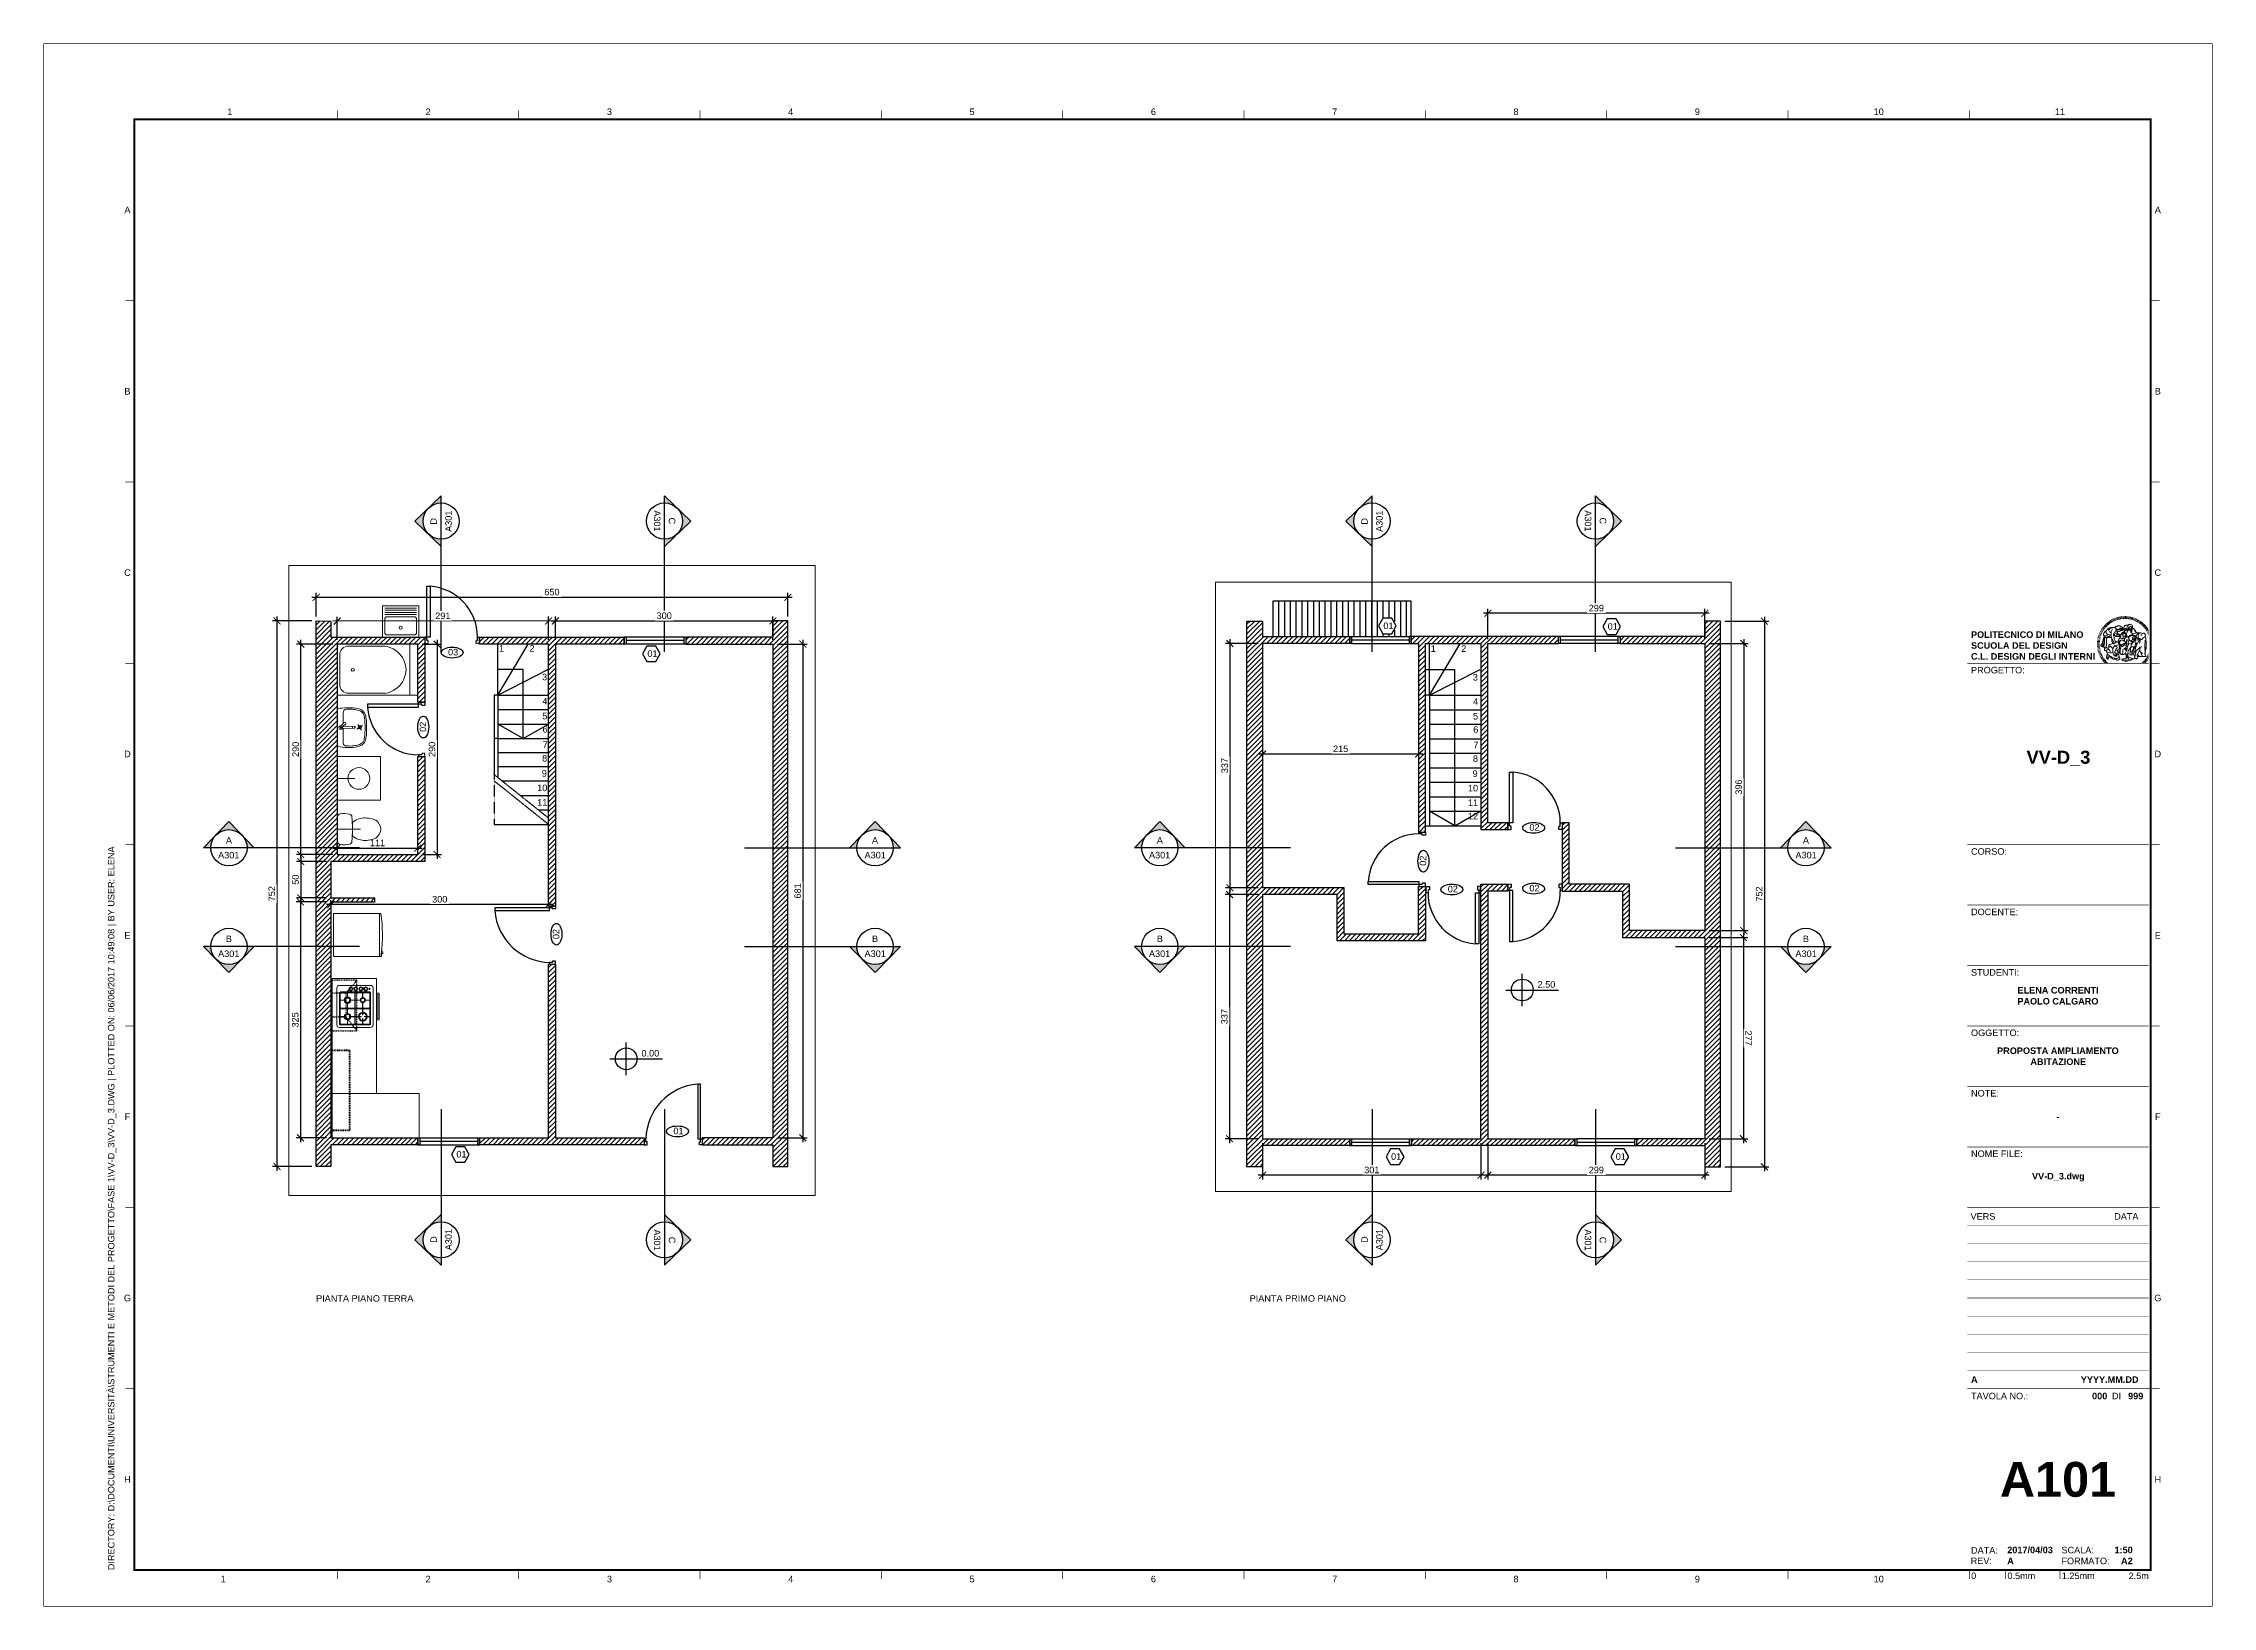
# Paper-space layout 'A000' of a CAD drawing. Header units: metres. Extents: x -5 to 594, y -1 to 430.
# The model-space entities are those that its viewports show. They can reach past a viewport. Long polylines and large blocks are cut down to what shows.
import ezdxf
from ezdxf.enums import TextEntityAlignment as Align

# ---------------------------------------------------------------- set-up
doc = ezdxf.new("R2010")
doc.units = ezdxf.units.M
doc.header["$LTSCALE"] = 5
doc.header["$MEASUREMENT"] = 0
doc.set_wipeout_variables(frame=1)
for name, pattern in [('ACAD_ISO02W100', [15, 12, -3]), ('CENTER', [2, 1.25, -0.25, 0.25, -0.25]), ('HIDDEN', [0.375, 0.25, -0.125])]:
    doc.linetypes.add(name, pattern=pattern)
doc.layers.get('DEFPOINTS').update_dxf_attribs({"color": 210})
doc.layers.add('_AUX', color=210, linetype='Continuous', lineweight=18, plot=False)
doc.layers.add('G-ANNO-NPLT', color=210, linetype='Continuous', lineweight=18, plot=False)
for name, color, linetype, lineweight in [('A-ANNO-DIMS', 3, 'Continuous', 18), ('A-ELEV-MBE2', 4, 'Continuous', 25), ('A-FURN', 8, 'Continuous', 18), ('G-ANNO-LOGO', 3, 'Continuous', 18), ('G-ANNO-TEXT', 3, 'Continuous', 18), ('G-ANNO-TTLB', 3, 'Continuous', 18)]:
    doc.layers.add(name, color=color, linetype=linetype, lineweight=lineweight)
for name, color, linetype in [('A-ANNO-SCRN', 7, 'Continuous'), ('campitura', 253, 'Continuous'), ('muri dietro', 130, 'Continuous'), ('muro sezione', 10, 'Continuous'), ('porte_finestre', 80, 'Continuous'), ('quote', 7, 'Continuous'), ('riflessi vetro', 253, 'Continuous')]:
    doc.layers.add(name, color=color, linetype=linetype)
doc.styles.add('ARIAL', font='arial.ttf')
doc.styles.add('ARIAL-BOLD', font='')
doc.styles.add('E-ARIAL', font='arial.ttf')
doc.styles.get('ARIAL-BOLD').set_extended_font_data('Arial', bold=True)
doc.dimstyles.new('TICK_36', dxfattribs={"dimtxt": 1.8, "dimasz": 1.9, "dimexe": 1.2, "dimexo": 1.2, "dimgap": 0.5, "dimtad": 1, "dimdec": 0, "dimlfac": 100, "dimzin": 0, "dimdsep": 46, "dimtxsty": 'ARIAL', "dimblk": 'ARCHTICK', "dimcen": 1.8, "dimdle": 1.2, "dimclrd": 256, "dimclrt": 256, "dimadec": 0, "dimazin": 0, "dimtfac": 1, "dimtdec": 0, "dimtmove": 1, "dimatfit": 3, "dimldrblk": 'OPEN90', "dimfxl": 1, "dimtfill": 1, "dimtolj": 1, "dimtzin": 0, "dimarcsym": 0})
pattern_1 = [(225, (42.231833, 29.31999), (0.03358757, -0.03358757), [])]

psp = doc.layouts.new('A000')

# ---------------------------------------------------------------- texts
at = {"layer": 'A-ANNO-DIMS', "char_height": 1.8, "attachment_point": 1, "style": 'ARIAL'}
for s, width, insert in [('01', 0.657, (364.9, 270.3)), ('1', 0.657, (121.04, 264.09)), ('2', 1.2581, (129.42, 264.08)), ('1', 0.657, (377.98, 264.02)), ('2', 1.2581, (386.36, 264.02)), ('3', 0.657, (132.91, 256.17)), ('3', 0.657, (389.57, 256.11)), ('4', 0.657, (132.98, 249.5)), ('5', 1.8, (132.98, 245.42)), ('4', 0.657, (389.64, 249.44)), ('5', 1.8, (389.64, 245.36)), ('6', 0.657, (133.03, 241.76)), ('6', 0.657, (389.69, 241.7)), ('8', 1.8, (132.94, 233.77)), ('7', 0.657, (133.07, 237.54)), ('8', 1.8, (389.6, 233.7)), ('7', 0.657, (389.73, 237.48)), ('9', 0.657, (132.84, 229.6)), ('9', 0.657, (389.5, 229.53)), ('10', 0.657, (131.57, 225.61)), ('11', 0.657, (131.57, 221.61)), ('10', 0.657, (388.23, 225.54)), ('11', 0.657, (388.23, 221.54)), ('12', 0.657, (388.23, 217.82)), ('01', 1.8, (169.12, 131.02)), ('01', 0.657, (109.28, 124.59))]:
    psp.add_mtext_dynamic_manual_height_columns(s, width=width, gutter_width=9, heights=[0], dxfattribs=dict(at, insert=insert))
for insert, rotation in [((405.18, 214.71), 0.60286), ((374.92, 203.25), 90), ((382.65, 197.7), 0.60286), ((405.16, 197.95), 0.60286), ((135.86, 183.01), 90)]:
    psp.add_mtext_dynamic_manual_height_columns('02', width=0.657, gutter_width=9, heights=[0], dxfattribs=dict(at, insert=insert, rotation=rotation))
at = {"layer": 'quote', "char_height": 1.8, "style": 'ARIAL'}
for s, insert, attachment_point, rotation in [('A301', (106.21, 301.16), 3, 90), ('A301', (165.55, 295.38), 3, 270), ('C', (169.65, 297.43), 3, 270), ('A301', (362.9, 301.16), 3, 90), ('A301', (422.25, 295.38), 3, 270), ('C', (426.35, 297.43), 3, 270), ('D', (102.11, 299.11), 3, 90), ('D', (358.81, 299.11), 3, 90), ('A301', (106.21, 97.21), 1, 90), ('A301', (165.55, 102.99), 1, 270), ('A301', (362.9, 97.21), 1, 90), ('A301', (422.25, 102.99), 1, 270), ('D', (102.11, 99.26), 1, 90), ('C', (169.65, 100.94), 1, 270), ('D', (358.81, 99.26), 1, 90), ('C', (426.35, 100.94), 1, 270)]:
    psp.add_mtext_dynamic_manual_height_columns(s, width=8.0575, gutter_width=9, heights=[0], dxfattribs=dict(at, insert=insert, attachment_point=attachment_point, rotation=rotation))
for s, width, insert, attachment_point in [('A', 8.0575, (47.4, 211.16), 3), ('A', 8.0575, (223.89, 211.16), 1), ('A', 8.0575, (304.1, 211.16), 3), ('A', 8.0575, (480.59, 211.16), 1), ('A301', 8.0575, (49.45, 207.07), 3), ('A301', 8.0575, (221.84, 207.07), 1), ('A301', 8.0575, (306.14, 207.07), 3), ('A301', 8.0575, (478.54, 207.07), 1), ('A301', 8.0575, (49.45, 179.88), 3), ('B', 8.0575, (47.4, 183.97), 3), ('A301', 8.0575, (221.84, 179.88), 1), ('B', 8.0575, (223.89, 183.97), 1), ('A301', 8.0575, (306.14, 179.88), 3), ('B', 8.0575, (304.1, 183.97), 3), ('A301', 8.0575, (478.54, 179.88), 1), ('B', 8.0575, (480.59, 183.97), 1), ('2.50', 7.0505, (407.43, 171.42), 1), ('0.00', 7.0505, (160.33, 152.44), 1), ('PIANTA PIANO TERRA', 40.3784, (70.59, 84.84), 1), ('PIANTA PRIMO PIANO', 40.3784, (328.03, 84.84), 1)]:
    psp.add_mtext_dynamic_manual_height_columns(s, width=width, gutter_width=9, heights=[0], dxfattribs=dict(at, insert=insert, attachment_point=attachment_point))

msp = doc.modelspace()

# ---------------------------------------------------------------- blocks, each defined once
blk = doc.blocks.new('A1_GRID_LAYOUT')
at = {"layer": 'G-ANNO-NPLT', "const_width": 0.18}
for points in [[(598, 430.83), (0, 430.83)], [(0, 0), (0, 430.83)], [(598, 0), (598, 430.83)], [(598, 0), (0, 0)]]:
    blk.add_lwpolyline(points, dxfattribs=at)
at = {"layer": 'G-ANNO-TTLB', "const_width": 0.5, "flags": 128}
blk.add_lwpolyline([(25, 410), (25, 10), (581, 10), (581, 410)], close=True, dxfattribs=at)
at = {"layer": 'G-ANNO-TTLB', "const_width": 0.18, "flags": 128}
for points in [[(81, 412.5), (81, 410)], [(131, 412.5), (131, 410)], [(181, 412.5), (181, 410)], [(231, 412.5), (231, 410)], [(281, 412.5), (281, 410)], [(331, 412.5), (331, 410)], [(381, 412.5), (381, 410)], [(431, 412.5), (431, 410)], [(481, 412.5), (481, 410)], [(531, 412.5), (531, 410)], [(25, 360), (22.5, 360)], [(583.5, 360), (581, 360)], [(25, 310), (22.5, 310)], [(583.5, 310), (581, 310)], [(25, 260), (22.5, 260)], [(583.5, 260), (581, 260)], [(25, 210), (22.5, 210)], [(583.5, 210), (581, 210)], [(25, 160), (22.5, 160)], [(583.5, 160), (581, 160)], [(25, 110), (22.5, 110)], [(583.5, 110), (581, 110)], [(583.5, 110), (581, 110)], [(25, 60), (22.5, 60)], [(583.5, 60), (581, 60)], [(583.5, 60), (581, 60)], [(81, 10), (81, 7.5)], [(131, 10), (131, 7.5)], [(181, 10), (181, 7.5)], [(231, 10), (231, 7.5)], [(281, 10), (281, 7.5)], [(331, 10), (331, 7.5)], [(381, 10), (381, 7.5)], [(431, 10), (431, 7.5)], [(481, 10), (481, 7.5)]]:
    blk.add_lwpolyline(points, dxfattribs=at)
at = {"layer": 'G-ANNO-TEXT', "style": 'ARIAL'}
for s, p in [('1', (51.35, 412.07)), ('2', (106, 412.07)), ('3', (156, 412.07)), ('4', (206, 412.07)), ('5', (256, 412.07)), ('6', (306, 412.07)), ('7', (356, 412.07)), ('8', (406, 412.07)), ('9', (456, 412.07)), ('10', (506, 412.07)), ('11', (556, 412.07)), ('A', (23.09, 385)), ('A', (582.98, 385)), ('B', (23.09, 335)), ('B', (582.98, 335)), ('C', (23.09, 285)), ('C', (582.98, 285)), ('D', (23.09, 235)), ('D', (582.98, 235)), ('E', (23.09, 185)), ('E', (582.98, 185)), ('F', (23.09, 135)), ('F', (582.98, 135)), ('G', (23.09, 85)), ('G', (582.98, 85)), ('H', (23.09, 35)), ('H', (582.98, 35)), ('1', (49.49, 7.51)), ('2', (106, 7.51)), ('3', (156, 7.51)), ('4', (206, 7.51)), ('5', (256, 7.51)), ('6', (306, 7.51)), ('7', (356, 7.51)), ('8', (406, 7.51)), ('9', (456, 7.51)), ('10', (506, 7.51))]:
    blk.add_text(s, height=1.8, dxfattribs=at).set_placement(p, align=Align.MIDDLE_CENTER)
at = {"layer": 'G-ANNO-TEXT', "insert": (17.7, 9.95), "char_height": 1.8, "attachment_point": 1, "rotation": 90, "style": 'ARIAL'}
blk.add_mtext_dynamic_manual_height_columns('DIRECTORY: D:\\\\DOCUMENTI\\\\UNIVERSITÀ\\\\STRUMENTI E METODI DEL PROGETTO\\\\FASE 1\\\\VV-D_3\\\\VV-D_3.DWG | PLOTTED ON: 06/06/2017 10:49:08 | BY USER: ELENA', width=412.209, gutter_width=9, heights=[0], dxfattribs=at)
blk = doc.blocks.new('logoPolimi')
for p, q in [((-1.41, 1.91), (-1.28, 1.74)), ((-1.32, 1.97), (-1.2, 1.8)), ((-1.22, 2.03), (-1.11, 1.85)), ((-1.13, 2.09), (-1.03, 1.9)), ((-1.03, 2.14), (-0.94, 1.95)), ((-0.93, 2.18), (-0.84, 1.99)), ((-0.83, 2.22), (-0.75, 2.03)), ((-0.72, 2.26), (-0.66, 2.06)), ((-0.61, 2.29), (-0.56, 2.09)), ((-0.51, 2.32), (-0.46, 2.11)), ((-0.4, 2.34), (-0.36, 2.13)), ((-0.29, 2.35), (-0.26, 2.14)), ((-0.18, 2.36), (-0.16, 2.15)), ((-0.07, 2.37), (-0.06, 2.16)), ((0.04, 2.37), (0.04, 2.16)), ((0.15, 2.36), (0.14, 2.16)), ((0.26, 2.36), (0.24, 2.15)), ((0.37, 2.34), (0.34, 2.13)), ((0.48, 2.32), (0.44, 2.12)), ((0.59, 2.3), (0.54, 2.09)), ((0.69, 2.27), (0.63, 2.07)), ((0.8, 2.23), (0.73, 2.03)), ((0.9, 2.19), (0.82, 2)), ((1, 2.15), (0.91, 1.96)), ((1.1, 2.1), (1, 1.91)), ((1.2, 2.04), (1.09, 1.86)), ((1.29, 1.99), (1.18, 1.81)), ((1.38, 1.92), (1.26, 1.75)), ((1.47, 1.86), (1.34, 1.69)), ((-2.37, 0.12), (-2.16, 0.11)), ((-2.37, 0.01), (-2.16, 0.01)), ((-2.36, 0.23), (-2.15, 0.21)), ((-2.35, 0.34), (-2.14, 0.31)), ((-2.33, 0.45), (-2.12, 0.41)), ((-2.3, 0.55), (-2.1, 0.51)), ((-2.28, 0.66), (-2.07, 0.6)), ((-2.24, 0.77), (-2.04, 0.7)), ((-2.2, 0.87), (-2.01, 0.79)), ((-2.16, 0.97), (-1.97, 0.89)), ((-2.11, 1.07), (-1.93, 0.98)), ((-2.06, 1.17), (-1.88, 1.07)), ((-2.01, 1.26), (-1.83, 1.15)), ((-1.94, 1.36), (-1.77, 1.24)), ((-1.88, 1.45), (-1.71, 1.32)), ((-1.84, 0.03), (-1.82, 0.35)), ((-1.81, 1.53), (-1.65, 1.4)), ((-1.74, 1.61), (-1.58, 1.47)), ((-1.73, 0.59), (-1.73, 0.59)), ((-1.73, 0.59), (-1.73, 0.59)), ((-1.66, 1.69), (-1.51, 1.54)), ((-1.65, 0.57), (-1.65, 0.57)), ((-1.59, 1.12), (-1.59, 1.12)), ((-1.58, 1.77), (-1.44, 1.61)), ((-1.51, 0.55), (-1.51, 0.55)), ((-1.51, 0.55), (-1.51, 0.55)), ((-1.49, 1.84), (-1.36, 1.68)), ((-1.31, 0.79), (-1.21, 0.75)), ((-1.21, 0.75), (-1.31, 0.79)), ((-1.21, 0.75), (-1.31, 0.79)), ((-1.21, 0.75), (-1.21, 0.75)), ((-1.21, 0.75), (-1.21, 0.75)), ((-1.19, 0.76), (-1.19, 0.76)), ((-1.19, 0.76), (-1.19, 0.76)), ((-1.17, 0.99), (-1.18, 0.99)), ((-1.18, 0.99), (-1.17, 0.99)), ((-1.16, 0.57), (-1.16, 0.57)), ((-1.16, 0.57), (-1.16, 0.57)), ((-1.1, 0.01), (-0.99, 0.06)), ((-0.99, 0.06), (-1.1, 0.01)), ((-0.99, 0.06), (-1.1, 0.01)), ((-0.99, 0.06), (-0.99, 0.06)), ((-0.99, 0.06), (-0.99, 0.06)), ((-0.97, 0.79), (-0.98, 0.79)), ((-0.89, 0.84), (-0.97, 0.79)), ((-0.97, 0.79), (-0.89, 0.84)), ((-0.96, 1.41), (-0.96, 1.41)), ((-0.96, 1.41), (-0.96, 1.41)), ((-0.89, 0.84), (-0.82, 0.87)), ((-0.82, 0.87), (-0.89, 0.84)), ((-0.89, 0.84), (-0.82, 0.87)), ((-0.88, 0.83), (-0.89, 0.84)), ((-0.85, 1.39), (-0.85, 1.39)), ((-0.85, 1.39), (-0.85, 1.39)), ((-0.84, 0.14), (-0.84, 0.14)), ((-0.77, 1.08), (-0.78, 1.08)), ((-0.78, 1.08), (-0.77, 1.08)), ((-0.61, 1.12), (-0.77, 1.08)), ((-0.77, 1.08), (-0.61, 1.12)), ((-0.77, 1.08), (-0.61, 1.12)), ((-0.75, 1.3), (-0.76, 1.29)), ((-0.76, 1.29), (-0.75, 1.3)), ((-0.65, 0.99), (-0.7, 0.96)), ((-0.69, 0.18), (-0.68, 0.18)), ((-0.66, 0.93), (-0.66, 0.93)), ((-0.66, 0.93), (-0.64, 0.93)), ((-0.66, 0.93), (-0.66, 0.93)), ((-0.66, 0.93), (-0.66, 0.93)), ((-0.63, 1.01), (-0.63, 1.01)), ((-0.63, 1.01), (-0.62, 1.01)), ((-0.63, 0.66), (-0.63, 0.66)), ((-0.6, 1.12), (-0.61, 1.12)), ((-0.61, 1.12), (-0.6, 1.12)), ((-0.61, 1.12), (-0.6, 1.12)), ((-0.61, 0.86), (-0.57, 0.85)), ((-0.57, 0.85), (-0.61, 0.86)), ((-0.61, 0.86), (-0.57, 0.85)), ((-0.53, 1.08), (-0.6, 1.12)), ((-0.6, 1.12), (-0.6, 1.11)), ((-0.6, 1.12), (-0.53, 1.08)), ((-0.57, 0.8), (-0.59, 0.8)), ((-0.57, 0.85), (-0.53, 0.84)), ((-0.57, 0.85), (-0.57, 0.85)), ((-0.57, 0.85), (-0.57, 0.85)), ((-0.57, 0.85), (-0.53, 0.84)), ((-0.56, 0.29), (-0.49, 0.48)), ((-0.56, 0.14), (-0.56, 0.29)), ((-0.5, 0.11), (-0.56, 0.14)), ((-0.53, 0.84), (-0.51, 0.84)), ((-0.53, 0.84), (-0.51, 0.84)), ((-0.53, 0.84), (-0.53, 0.84)), ((-0.51, 0.11), (-0.51, 0.11)), ((-0.51, 0.11), (-0.51, 0.11)), ((-0.34, 0.33), (-0.5, 0.11)), ((-0.49, 0.48), (-0.41, 0.55)), ((-0.42, 0.8), (-0.47, 0.79)), ((-0.42, 0.8), (-0.47, 0.79)), ((-0.47, 0.79), (-0.45, 0.76)), ((-0.47, 0.79), (-0.45, 0.76)), ((-0.45, 1.14), (-0.42, 1.11)), ((-0.42, 1.26), (-0.36, 1.22)), ((-0.41, 0.55), (-0.34, 0.49)), ((-0.4, 1.37), (-0.38, 1.38)), ((-0.39, 1.37), (-0.4, 1.37)), ((-0.35, 1.33), (-0.4, 1.37)), ((-0.39, 1.24), (-0.4, 1.23)), ((-0.38, 1.14), (-0.38, 1.14)), ((-0.34, 0.49), (-0.09, 0.48)), ((-0.16, 0.32), (-0.34, 0.33)), ((-0.14, 0.32), (-0.31, 0.34)), ((-0.28, 1.3), (-0.29, 1.3)), ((-0.28, 1.3), (-0.28, 1.3)), ((-0.16, 1.24), (-0.16, 1.25)), ((-0.16, 1.25), (-0.16, 1.25)), ((-0.16, 0.49), (-0.14, 0.64)), ((-0.06, 0.27), (-0.16, 0.32)), ((-0.1, 0.88), (-0.09, 0.87)), ((-0.08, 1.37), (-0.08, 1.38)), ((-0.08, 1.23), (-0.05, 1.21)), ((-0.05, 1.21), (-0.08, 1.23)), ((-0.08, 1.23), (-0.05, 1.21)), ((-0.03, 0.26), (-0.06, 0.27)), ((-0.05, 1.21), (-0.04, 1.21)), ((-0.04, 1.21), (-0.05, 1.21)), ((-0.04, 1.21), (-0.04, 1.21)), ((-0.04, 1.21), (-0.04, 1.21)), ((-0.04, 0.48), (-0.03, 0.26)), ((0.03, 1.15), (0.03, 1.15)), ((0.03, 0.66), (0.03, 0.67)), ((0.07, 0.58), (0.07, 0.57)), ((0.1, 1.18), (0.1, 1.18)), ((0.1, 0.84), (0.1, 0.84)), ((0.13, 1.32), (0.17, 1.19)), ((0.14, 0.71), (0.34, 0.65)), ((0.31, 0.56), (0.17, 0.63)), ((0.27, 1.61), (0.27, 1.61)), ((0.27, 1.61), (0.27, 1.61)), ((0.27, 1.61), (0.27, 1.61)), ((0.29, 1.29), (0.29, 1.29)), ((0.29, 1.29), (0.29, 1.29)), ((0.29, 1.29), (0.29, 1.29)), ((0.29, 1.29), (0.29, 1.29)), ((0.33, 0.49), (0.34, 0.49)), ((0.33, 0.03), (0.35, 0.03)), ((0.33, 0.03), (0.35, 0.03)), ((0.34, 0.65), (0.34, 0.64)), ((0.35, 0.03), (0.57, 0.06)), ((0.35, 0.03), (0.57, 0.06)), ((0.35, 0.03), (0.35, 0.03)), ((0.35, 0.03), (0.35, 0.03)), ((0.38, 1.36), (0.37, 1.35)), ((0.38, 0.34), (0.37, 0.34)), ((0.38, 0.34), (0.38, 0.34)), ((0.43, 0.67), (0.39, 0.64)), ((0.49, 1.05), (0.51, 1.13)), ((0.51, 1.13), (0.49, 1.05)), ((0.49, 1.05), (0.51, 1.13)), ((0.51, 1.31), (0.5, 1.29)), ((0.51, 1.13), (0.52, 1.23)), ((0.52, 1.23), (0.51, 1.23)), ((0.51, 1.23), (0.52, 1.23)), ((0.52, 1.23), (0.51, 1.13)), ((0.51, 1.13), (0.52, 1.23)), ((0.52, 1.24), (0.6, 1.37)), ((0.52, 1.23), (0.6, 1.36)), ((0.6, 1.36), (0.52, 1.23)), ((0.52, 1.23), (0.52, 1.23)), ((0.52, 1.23), (0.52, 1.24)), ((0.52, 1.23), (0.52, 1.23)), ((0.55, 1.07), (0.53, 1.06)), ((0.53, 1.04), (0.53, 1.06)), ((0.53, 1.05), (0.53, 1.04)), ((0.54, 0.3), (0.63, 0.32)), ((0.54, -0.08), (0.61, 0.06)), ((0.61, 0.06), (0.54, -0.08)), ((0.54, -0.08), (0.61, 0.06)), ((0.56, 0.19), (0.59, 0.21)), ((0.57, 1.07), (0.57, 1.07)), ((0.57, 1.07), (0.57, 1.07)), ((0.57, 1.07), (0.57, 1.07)), ((0.57, 1.07), (0.57, 1.07)), ((0.57, 1.07), (0.57, 1.07)), ((0.57, 1.07), (0.57, 1.07)), ((0.57, 1.07), (0.57, 1.07)), ((0.58, 0.3), (0.59, 0.29)), ((0.59, 0.78), (0.59, 0.79)), ((0.59, 0.79), (0.59, 0.79)), ((0.59, 0.79), (0.59, 0.79)), ((0.59, 0.79), (0.59, 0.78)), ((0.61, 0.06), (0.6, 0.07)), ((0.6, 0.07), (0.61, 0.06)), ((0.61, 0.06), (0.61, 0.07)), ((0.62, 0.21), (0.65, 0.22)), ((0.64, 1.37), (0.65, 1.37)), ((0.69, 0.86), (0.68, 0.86)), ((0.68, 0.86), (0.69, 0.86)), ((0.68, 0.76), (0.68, 0.76)), ((0.76, 0.26), (0.76, 0.26)), ((0.82, 0.35), (0.84, 0.36)), ((0.82, 0.35), (0.82, 0.35)), ((0.84, 0.36), (0.84, 0.37)), ((0.85, 0.34), (1.05, 0.35)), ((0.93, 1.05), (0.93, 1.05)), ((0.93, 1.05), (0.93, 1.05)), ((0.93, 1.05), (0.93, 1.04)), ((0.93, 1.05), (0.93, 1.05)), ((0.97, 0.66), (0.96, 0.66)), ((1.01, 0.97), (0.98, 0.96)), ((1.17, 0.96), (1.17, 0.95)), ((1.17, 0.95), (1.17, 0.95)), ((1.34, 0.37), (1.26, 0.04)), ((1.27, 0.37), (1.27, 0.38)), ((1.28, 0.95), (1.28, 0.95)), ((1.37, 0.73), (1.46, 0.81)), ((1.41, 0.4), (1.41, 0.41)), ((1.56, 1.79), (1.42, 1.63)), ((1.64, 1.71), (1.49, 1.56)), ((1.49, 0.9), (1.57, 0.92)), ((1.72, 1.63), (1.56, 1.49)), ((1.67, 0.6), (1.57, 0.53)), ((1.79, 1.55), (1.63, 1.41)), ((1.86, 1.47), (1.7, 1.34)), ((1.93, 1.38), (1.76, 1.26)), ((1.99, 1.29), (1.81, 1.17)), ((2.05, 1.19), (1.87, 1.09)), ((2.1, 1.1), (1.92, 1)), ((2.15, 1), (1.96, 0.91)), ((2.19, 0.9), (2, 0.82)), ((2.23, 0.79), (2.04, 0.72)), ((2.27, 0.69), (2.07, 0.63)), ((2.3, 0.58), (2.09, 0.53)), ((2.32, 0.47), (2.12, 0.43)), ((2.34, 0.37), (2.13, 0.33)), ((2.36, 0.26), (2.15, 0.23)), ((2.37, 0.15), (2.16, 0.13)), ((2.37, 0.04), (2.16, 0.03)), ((-2.37, -0.1), (-2.16, -0.09)), ((-2.36, -0.21), (-2.15, -0.19)), ((-2.35, -0.32), (-2.14, -0.29)), ((-2.33, -0.43), (-2.12, -0.39)), ((-2.31, -0.54), (-2.1, -0.49)), ((-2.28, -0.65), (-2.08, -0.59)), ((-2.25, -0.75), (-2.05, -0.69)), ((-2.21, -0.86), (-2.02, -0.78)), ((-2.17, -0.96), (-1.98, -0.87)), ((-2.12, -1.06), (-1.93, -0.96)), ((-2.07, -1.16), (-1.89, -1.05)), ((-2.04, -0.15), (-1.97, -0.2)), ((-2.01, -1.25), (-1.84, -1.14)), ((-1.95, -1.34), (-1.78, -1.22)), ((-1.89, -1.43), (-1.72, -1.31)), ((-1.82, -1.52), (-1.66, -1.38)), ((-1.75, -1.6), (-1.59, -1.46)), ((-1.67, -1.68), (-1.52, -1.53)), ((-1.58, -0.12), (-1.6, -0.18)), ((-1.6, -0.18), (-1.58, -0.28)), ((-1.57, -0.54), (-1.59, -0.54)), ((-1.59, -0.54), (-1.59, -0.54)), ((-1.59, -1.76), (-1.45, -1.6)), ((-1.56, -0.32), (-1.56, -0.31)), ((-1.56, -0.31), (-1.56, -0.31)), ((-1.53, -0.65), (-1.53, -0.65)), ((-1.53, -0.65), (-1.53, -0.65)), ((-1.51, -1.83), (-1.37, -1.67)), ((-1.48, -0.86), (-1.48, -0.85)), ((-1.42, -0.37), (-1.42, -0.37)), ((-1.42, -1.9), (-1.29, -1.73)), ((-1.38, -0.46), (-1.38, -0.46)), ((-1.33, -1.96), (-1.21, -1.79)), ((-1.31, -0.24), (-1.31, -0.23)), ((-1.31, -0.23), (-1.31, -0.24)), ((-1.24, -2.02), (-1.13, -1.84)), ((-1.23, -0.19), (-1.23, -0.19)), ((-1.23, -0.19), (-1.23, -0.19)), ((-1.23, -0.19), (-1.23, -0.19)), ((-1.23, -0.19), (-1.23, -0.19)), ((-1.01, -0.39), (-1.02, -0.39)), ((-1.02, -0.39), (-1.01, -0.39)), ((-1.02, -0.7), (-1.02, -0.7)), ((-1.02, -0.7), (-1.02, -0.7)), ((-1.02, -0.7), (-1.02, -0.7)), ((-0.79, -0.51), (-0.83, -0.58)), ((-0.83, -0.58), (-0.79, -0.51)), ((-0.83, -0.58), (-0.79, -0.51)), ((-0.78, -1.05), (-0.83, -0.94)), ((-0.83, -0.94), (-0.78, -1.05)), ((-0.83, -0.94), (-0.83, -0.94)), ((-0.83, -0.94), (-0.78, -1.05)), ((-0.82, -1.23), (-0.82, -1.23)), ((-0.82, -1.23), (-0.77, -1.23)), ((-0.77, -1.23), (-0.82, -1.23)), ((-0.82, -1.23), (-0.82, -1.23)), ((-0.77, -1.23), (-0.82, -1.23)), ((-0.75, -0.96), (-0.8, -0.89)), ((-0.8, -0.89), (-0.79, -0.92)), ((-0.79, -0.92), (-0.8, -0.89)), ((-0.8, -0.89), (-0.75, -0.96)), ((-0.79, -0.92), (-0.8, -0.89)), ((-0.8, -0.89), (-0.8, -0.89)), ((-0.8, -0.89), (-0.75, -0.96)), ((-0.79, -0.92), (-0.78, -0.95)), ((-0.78, -0.95), (-0.79, -0.92)), ((-0.78, -0.95), (-0.79, -0.92)), ((-0.77, -0.49), (-0.78, -0.48)), ((-0.78, -0.48), (-0.77, -0.49)), ((-0.78, -0.95), (-0.76, -1)), ((-0.76, -1), (-0.78, -0.95)), ((-0.76, -1), (-0.78, -0.95)), ((-0.71, -0.89), (-0.75, -0.87)), ((-0.75, -0.87), (-0.71, -0.89)), ((-0.75, -0.87), (-0.71, -0.89)), ((-0.72, -1.01), (-0.75, -0.96)), ((-0.75, -0.96), (-0.72, -1.01)), ((-0.75, -0.96), (-0.72, -1.01)), ((-0.64, -0.93), (-0.71, -0.89)), ((-0.71, -0.89), (-0.64, -0.93)), ((-0.71, -0.89), (-0.64, -0.93)), ((-0.66, -0.53), (-0.66, -0.53)), ((-0.66, -0.53), (-0.66, -0.53)), ((-0.66, -0.53), (-0.66, -0.53)), ((-0.39, -0.81), (-0.51, -0.69)), ((-0.51, -1.04), (-0.5, -1.04)), ((-0.48, -0.42), (-0.48, -0.42)), ((-0.48, -0.42), (-0.48, -0.42)), ((-0.48, -0.42), (-0.48, -0.42)), ((-0.41, -0.51), (-0.41, -0.51)), ((-0.38, -0.05), (-0.39, -0.12)), ((-0.39, -0.12), (-0.37, -0.1)), ((-0.35, -0.14), (-0.37, -0.08)), ((-0.37, -0.09), (-0.37, -0.09)), ((-0.33, -0.12), (-0.35, -0.14)), ((-0.32, -0.14), (-0.35, -0.14)), ((-0.35, -0.18), (-0.34, -0.22)), ((-0.34, -0.08), (-0.29, -0.16)), ((-0.34, -0.22), (-0.34, -0.22)), ((-0.27, -0.17), (-0.32, -0.14)), ((-0.25, -0.91), (-0.26, -0.9)), ((-0.26, -1.29), (0.1, -1.2)), ((0.1, -1.2), (-0.26, -1.29)), ((0.08, -1.4), (-0.26, -1.29)), ((-0.26, -1.29), (0.08, -1.4)), ((-0.26, -1.38), (-0.26, -1.29)), ((-0.26, -1.29), (-0.26, -1.29)), ((-0.26, -1.29), (-0.26, -1.38)), ((-0.26, -1.29), (0.08, -1.4)), ((-0.26, -1.29), (-0.26, -1.29)), ((0.08, -1.49), (-0.26, -1.38)), ((-0.26, -1.38), (0.09, -1.49)), ((-0.14, -0.15), (-0.16, -0.13)), ((-0.11, -0.04), (-0.12, -0.05)), ((-0.04, -0.41), (-0.01, -0.44)), ((-0.01, -0.44), (-0.04, -0.41)), ((-0.04, -0.41), (-0.01, -0.44)), ((0.07, -0.84), (0.07, -0.84)), ((0.07, -0.84), (0.07, -0.84)), ((0.1, -1.2), (0.08, -1.32)), ((0.08, -1.32), (0.13, -1.2)), ((0.08, -1.4), (0.72, -1.22)), ((0.72, -1.22), (0.08, -1.4)), ((0.08, -1.4), (0.72, -1.22)), ((0.72, -1.31), (0.08, -1.49)), ((0.08, -1.44), (0.08, -1.4)), ((0.08, -1.4), (0.08, -1.44)), ((0.08, -1.4), (0.08, -1.49)), ((0.08, -1.49), (0.08, -1.44)), ((0.08, -1.44), (0.08, -1.44)), ((0.08, -1.44), (0.08, -1.45)), ((0.08, -1.45), (0.08, -1.46)), ((0.08, -1.46), (0.08, -1.49)), ((0.1, -1.01), (0.09, -0.86)), ((0.1, -1.01), (0.09, -0.86)), ((0.09, -1.49), (0.72, -1.31)), ((0.1, -1.2), (0.12, -1.04)), ((0.12, -1.04), (0.1, -1.2)), ((0.13, -1.2), (0.1, -1.2)), ((0.1, -1.2), (0.13, -1.2)), ((0.13, -1.2), (0.1, -1.2)), ((0.1, -1.2), (0.1, -1.2)), ((0.11, -0.44), (0.11, -0.44)), ((0.11, -0.44), (0.11, -0.44)), ((0.12, -0.21), (0.12, -0.21)), ((0.12, -0.21), (0.12, -0.21)), ((0.12, -0.21), (0.12, -0.21)), ((0.12, -0.21), (0.12, -0.21)), ((0.12, -0.21), (0.12, -0.21)), ((0.12, -0.21), (0.12, -0.21)), ((0.12, -0.21), (0.12, -0.21)), ((0.12, -0.21), (0.12, -0.21)), ((0.12, -0.21), (0.12, -0.21)), ((0.12, -0.21), (0.12, -0.21)), ((0.12, -0.21), (0.12, -0.21)), ((0.12, -0.21), (0.12, -0.21)), ((0.12, -0.21), (0.12, -0.21)), ((0.12, -0.56), (0.14, -0.53)), ((0.14, -0.53), (0.12, -0.56)), ((0.12, -0.56), (0.14, -0.53)), ((0.12, -1.04), (0.12, -1.04)), ((0.12, -1.04), (0.12, -1.04)), ((0.12, -1.04), (0.12, -1.04)), ((0.21, -0.99), (0.13, -1.2)), ((0.13, -1.2), (0.21, -0.99)), ((0.36, -1.14), (0.13, -1.2)), ((0.13, -1.2), (0.26, -1.17)), ((0.14, -0.53), (0.16, -0.49)), ((0.16, -0.49), (0.14, -0.53)), ((0.14, -0.53), (0.16, -0.49)), ((0.16, -0.49), (0.16, -0.49)), ((0.16, -0.49), (0.16, -0.49)), ((0.28, -1.19), (0.21, -0.99)), ((0.21, -0.99), (0.31, -1.27)), ((0.24, -0.17), (0.24, -0.16)), ((0.24, -0.16), (0.24, -0.17)), ((0.25, -0.84), (0.25, -0.88)), ((0.25, -0.88), (0.25, -0.84)), ((0.25, -0.88), (0.25, -0.84)), ((0.25, -0.88), (0.29, -1.17)), ((0.26, -0.88), (0.25, -0.88)), ((0.31, -1.27), (0.25, -0.88)), ((0.26, -1.17), (0.28, -1.16)), ((0.28, -1.16), (0.36, -1.14)), ((0.29, -1.17), (0.28, -1.19)), ((0.36, -1.14), (0.72, -1.22)), ((0.72, -1.22), (0.36, -1.14)), ((0.49, -0.31), (0.49, -0.31)), ((0.49, -0.31), (0.49, -0.31)), ((0.5, -0.27), (0.5, -0.27)), ((0.51, -0.27), (0.51, -0.27)), ((0.72, -0.81), (0.75, -0.89)), ((0.72, -1.22), (0.72, -1.31)), ((0.72, -1.31), (0.72, -1.22)), ((0.74, -0.23), (0.74, -0.23)), ((0.74, -0.23), (0.75, -0.24)), ((0.75, -0.23), (0.75, -0.23)), ((0.86, -0.25), (0.82, -0.34)), ((0.87, -0.22), (0.86, -0.23)), ((0.87, -0.22), (0.86, -0.25)), ((0.96, -0.58), (0.96, -0.57)), ((1.05, -1.05), (1.04, -1.05)), ((1.28, -2), (1.17, -1.82)), ((1.37, -1.93), (1.25, -1.76)), ((1.31, -0.27), (1.3, -0.26)), ((1.3, -0.26), (1.3, -0.26)), ((1.3, -0.26), (1.3, -0.26)), ((1.3, -0.26), (1.31, -0.27)), ((1.3, -0.26), (1.3, -0.26)), ((1.46, -1.87), (1.33, -1.7)), ((1.54, -1.8), (1.41, -1.64)), ((1.63, -1.72), (1.48, -1.57)), ((1.71, -1.65), (1.55, -1.5)), ((1.78, -1.57), (1.62, -1.43)), ((1.85, -1.48), (1.69, -1.35)), ((1.92, -1.39), (1.75, -1.27)), ((1.98, -1.3), (1.81, -1.19)), ((2.04, -1.21), (1.86, -1.1)), ((2.09, -1.11), (1.91, -1.01)), ((2.14, -1.01), (1.95, -0.92)), ((2.19, -0.91), (1.99, -0.83)), ((2.23, -0.81), (2.03, -0.74)), ((2.26, -0.7), (2.06, -0.64)), ((2.29, -0.6), (2.09, -0.55)), ((2.32, -0.49), (2.11, -0.45)), ((2.34, -0.38), (2.13, -0.35)), ((2.35, -0.27), (2.15, -0.25)), ((2.37, -0.08), (2.16, -0.07)), ((2.36, -0.16), (2.16, -0.15)), ((-1.14, -2.08), (-1.04, -1.89)), ((-1.04, -2.13), (-0.95, -1.94)), ((-0.94, -2.18), (-0.86, -1.98)), ((-0.84, -2.22), (-0.77, -2.02)), ((-0.74, -2.25), (-0.67, -2.05)), ((-0.63, -2.29), (-0.57, -2.08)), ((-0.52, -2.31), (-0.48, -2.11)), ((-0.42, -2.33), (-0.38, -2.13)), ((-0.31, -2.35), (-0.28, -2.14)), ((-0.2, -2.36), (-0.18, -2.15)), ((-0.09, -2.37), (-0.08, -2.16)), ((0.03, -2.37), (0.02, -2.16)), ((0.14, -2.37), (0.12, -2.16)), ((0.25, -2.36), (0.22, -2.15)), ((0.35, -2.34), (0.32, -2.14)), ((0.46, -2.32), (0.42, -2.12)), ((0.57, -2.3), (0.52, -2.1)), ((0.68, -2.27), (0.62, -2.07)), ((0.78, -2.24), (0.71, -2.04)), ((0.89, -2.2), (0.81, -2)), ((0.99, -2.15), (0.9, -1.96)), ((1.09, -2.11), (0.99, -1.92)), ((1.19, -2.05), (1.08, -1.87))]:
    blk.add_line(p, q)
for points in [[(-1.9, 0.12), (-1.94, 0.02), (-2.05, -0.09), (-2.05, -0.09)], [(-1.86, 0.38), (-1.86, 0.38), (-1.87, 0.19), (-1.9, 0.12)], [(-1.76, 0.6), (-1.76, 0.6), (-1.84, 0.57), (-1.86, 0.38)], [(-1.86, -0.04), (-1.84, 0.02), (-1.84, 0.03), (-1.84, 0.03)], [(-1.82, 0.78), (-1.83, 0.8), (-1.85, 0.86), (-1.83, 0.88)], [(-1.82, 0.78), (-1.83, 0.8), (-1.85, 0.86), (-1.83, 0.88)], [(-1.83, 0.88), (-1.81, 0.9), (-1.76, 0.96), (-1.76, 0.96)], [(-1.83, 0.88), (-1.81, 0.9), (-1.76, 0.96), (-1.76, 0.96)], [(-1.76, 0.6), (-1.83, 0.7), (-1.78, 0.74), (-1.78, 0.74)], [(-1.78, 0.74), (-1.79, 0.74), (-1.83, 0.7), (-1.76, 0.6)], [(-1.78, 0.74), (-1.8, 0.76), (-1.81, 0.78), (-1.82, 0.78)], [(-1.78, 0.74), (-1.8, 0.76), (-1.81, 0.78), (-1.82, 0.78)], [(-1.82, 0.35), (-1.81, 0.5), (-1.73, 0.59), (-1.73, 0.59)], [(-1.82, -0.19), (-1.73, -0.07), (-1.75, 0.14), (-1.75, 0.3)], [(-1.75, 0.33), (-1.75, 0.17), (-1.73, -0.05), (-1.8, -0.17)], [(-1.78, 0.74), (-1.75, 0.72), (-1.72, 0.69), (-1.68, 0.7)], [(-1.68, 0.7), (-1.72, 0.69), (-1.75, 0.72), (-1.78, 0.74)], [(-1.68, 0.7), (-1.72, 0.69), (-1.75, 0.72), (-1.78, 0.74)], [(-1.78, 0.74), (-1.78, 0.74), (-1.78, 0.74), (-1.78, 0.74)], [(-1.76, 0.96), (-1.68, 1.1), (-1.59, 1.12), (-1.59, 1.12)], [(-1.76, 0.96), (-1.68, 1.1), (-1.6, 1.12), (-1.6, 1.12)], [(-1.73, 0.59), (-1.74, 0.59), (-1.75, 0.6), (-1.76, 0.6)], [(-1.73, 0.59), (-1.74, 0.59), (-1.75, 0.6), (-1.76, 0.6)], [(-1.75, 0.3), (-1.76, 0.47), (-1.65, 0.57), (-1.65, 0.57)], [(-1.65, 0.57), (-1.65, 0.57), (-1.76, 0.5), (-1.75, 0.33)], [(-1.65, 0.57), (-1.68, 0.58), (-1.7, 0.58), (-1.73, 0.59)], [(-1.65, 0.57), (-1.68, 0.58), (-1.7, 0.58), (-1.73, 0.59)], [(-1.5, 0.71), (-1.53, 0.74), (-1.61, 0.71), (-1.68, 0.7)], [(-1.68, 0.7), (-1.61, 0.71), (-1.53, 0.73), (-1.5, 0.71)], [(-1.5, 0.71), (-1.53, 0.73), (-1.61, 0.71), (-1.68, 0.7)], [(-1.51, 0.55), (-1.56, 0.56), (-1.61, 0.56), (-1.65, 0.57)], [(-1.65, 0.57), (-1.61, 0.56), (-1.56, 0.56), (-1.51, 0.55)], [(-1.51, 0.55), (-1.56, 0.56), (-1.61, 0.56), (-1.65, 0.57)], [(-1.59, 1.12), (-1.6, 1.06), (-1.61, 0.99), (-1.61, 0.97)], [(-1.61, 0.97), (-1.61, 0.99), (-1.6, 1.06), (-1.59, 1.12)], [(-1.61, 0.97), (-1.61, 0.99), (-1.6, 1.06), (-1.59, 1.12)], [(-1.61, 0.97), (-1.61, 0.95), (-1.56, 0.88), (-1.54, 0.87)], [(-1.54, 0.87), (-1.56, 0.88), (-1.61, 0.95), (-1.61, 0.97)], [(-1.54, 0.87), (-1.56, 0.88), (-1.61, 0.96), (-1.61, 0.97)], [(-1.59, 1.12), (-1.59, 1.13), (-1.59, 1.15), (-1.58, 1.16)], [(-1.59, 1.12), (-1.59, 1.13), (-1.59, 1.15), (-1.58, 1.16)], [(-1.58, 1.16), (-1.57, 1.21), (-1.52, 1.23), (-1.49, 1.25)], [(-1.58, 1.16), (-1.57, 1.21), (-1.52, 1.23), (-1.49, 1.25)], [(-1.58, 0.36), (-1.58, 0.48), (-1.51, 0.55), (-1.51, 0.55)], [(-1.51, 0.55), (-1.51, 0.55), (-1.58, 0.48), (-1.58, 0.36)], [(-1.51, 0.55), (-1.51, 0.55), (-1.58, 0.48), (-1.58, 0.36)], [(-1.55, 0.04), (-1.55, 0.08), (-1.58, 0.25), (-1.58, 0.36)], [(-1.58, 0.36), (-1.58, 0.25), (-1.55, 0.08), (-1.55, 0.04)], [(-1.58, 0.36), (-1.58, 0.25), (-1.55, 0.08), (-1.55, 0.04)], [(-1.58, -0.12), (-1.57, -0.06), (-1.55, 0.02), (-1.55, 0.04)], [(-1.55, 0.04), (-1.55, 0.02), (-1.57, -0.06), (-1.58, -0.12)], [(-1.55, 0.04), (-1.55, 0.02), (-1.56, -0.04), (-1.57, -0.1)], [(-1.54, 0.87), (-1.52, 0.85), (-1.47, 0.83), (-1.44, 0.83)], [(-1.44, 0.83), (-1.47, 0.83), (-1.52, 0.85), (-1.54, 0.87)], [(-1.45, 0.83), (-1.47, 0.83), (-1.52, 0.85), (-1.54, 0.87)], [(-1.51, 0.55), (-1.33, 0.54), (-1.16, 0.57), (-1.16, 0.57)], [(-1.16, 0.57), (-1.16, 0.57), (-1.33, 0.54), (-1.51, 0.55)], [(-1.16, 0.57), (-1.16, 0.57), (-1.33, 0.54), (-1.51, 0.55)], [(-1.5, 0.71), (-1.46, 0.68), (-1.4, 0.62), (-1.33, 0.66)], [(-1.33, 0.66), (-1.4, 0.62), (-1.46, 0.68), (-1.5, 0.71)], [(-1.33, 0.66), (-1.4, 0.62), (-1.46, 0.68), (-1.5, 0.71)], [(-1.49, 1.25), (-1.46, 1.26), (-1.42, 1.33), (-1.39, 1.36)], [(-1.49, 1.25), (-1.46, 1.27), (-1.43, 1.34), (-1.39, 1.36)], [(-1.31, 0.79), (-1.33, 0.79), (-1.42, 0.83), (-1.45, 0.83)], [(-1.44, 0.83), (-1.42, 0.83), (-1.33, 0.79), (-1.31, 0.79)], [(-1.31, 0.79), (-1.33, 0.79), (-1.42, 0.83), (-1.44, 0.83)], [(-1.35, 1.1), (-1.4, 1.17), (-1.36, 1.23), (-1.29, 1.31)], [(-1.29, 1.31), (-1.36, 1.23), (-1.4, 1.17), (-1.35, 1.1)], [(-1.35, 1.1), (-1.4, 1.17), (-1.36, 1.23), (-1.29, 1.31)], [(-1.39, 1.36), (-1.35, 1.38), (-1.26, 1.4), (-1.19, 1.41)], [(-1.39, 1.36), (-1.35, 1.38), (-1.26, 1.4), (-1.19, 1.41)], [(-1.18, 0.99), (-1.24, 0.97), (-1.3, 1.03), (-1.35, 1.1)], [(-1.35, 1.1), (-1.3, 1.03), (-1.24, 0.97), (-1.18, 0.99)], [(-1.18, 1), (-1.24, 0.97), (-1.3, 1.03), (-1.35, 1.1)], [(-1.33, 0.66), (-1.28, 0.7), (-1.23, 0.73), (-1.21, 0.75)], [(-1.21, 0.75), (-1.23, 0.73), (-1.28, 0.7), (-1.33, 0.66)], [(-1.21, 0.75), (-1.23, 0.73), (-1.28, 0.7), (-1.33, 0.66)], [(-1.29, 1.31), (-1.22, 1.39), (-1.01, 1.41), (-0.96, 1.41)], [(-0.96, 1.41), (-1.01, 1.41), (-1.22, 1.39), (-1.29, 1.31)], [(-1.29, 1.31), (-1.22, 1.39), (-1.01, 1.41), (-0.96, 1.41)], [(-1.24, -0.02), (-1.21, -0.01), (-1.1, 0.01), (-1.1, 0.01)], [(-1.1, 0.01), (-1.1, 0.01), (-1.21, -0.01), (-1.24, -0.02)], [(-1.1, 0.01), (-1.1, 0.01), (-1.21, -0.01), (-1.24, -0.02)], [(-1.21, 0.75), (-1.2, 0.75), (-1.19, 0.76), (-1.19, 0.76)], [(-1.19, 0.76), (-1.19, 0.76), (-1.2, 0.75), (-1.21, 0.75)], [(-1.19, 0.76), (-1.19, 0.76), (-1.2, 0.76), (-1.21, 0.75)], [(-1.19, 1.41), (-1.11, 1.43), (-0.97, 1.41), (-0.97, 1.41)], [(-1.19, 1.41), (-1.12, 1.43), (-0.98, 1.41), (-0.98, 1.41)], [(-1.19, 0.76), (-1.19, 0.77), (-1.18, 0.78), (-1.18, 0.79)], [(-1.18, 0.79), (-1.18, 0.78), (-1.19, 0.77), (-1.19, 0.76)], [(-1.19, 0.76), (-1.19, 0.77), (-1.19, 0.78), (-1.18, 0.79)], [(-1.18, 0.68), (-1.18, 0.68), (-1.19, 0.71), (-1.19, 0.76)], [(-1.19, 0.76), (-1.19, 0.71), (-1.18, 0.68), (-1.18, 0.68)], [(-1.18, 0.68), (-1.18, 0.68), (-1.19, 0.71), (-1.19, 0.76)], [(-1.18, 0.97), (-1.18, 0.97), (-1.18, 0.98), (-1.17, 0.99)], [(-1.17, 0.99), (-1.18, 0.98), (-1.18, 0.97), (-1.18, 0.97)], [(-1.18, 0.97), (-1.18, 0.97), (-1.18, 0.98), (-1.17, 0.99)], [(-1.18, 0.79), (-1.17, 0.86), (-1.18, 0.95), (-1.18, 0.97)], [(-1.18, 0.97), (-1.18, 0.95), (-1.17, 0.86), (-1.18, 0.79)], [(-1.18, 0.79), (-1.17, 0.86), (-1.18, 0.95), (-1.18, 0.97)], [(-1.16, 0.57), (-1.17, 0.6), (-1.18, 0.64), (-1.18, 0.68)], [(-1.18, 0.68), (-1.18, 0.64), (-1.17, 0.6), (-1.16, 0.57)], [(-1.16, 0.57), (-1.17, 0.6), (-1.18, 0.64), (-1.18, 0.68)], [(-1.17, 0.99), (-1.17, 1.03), (-1.16, 1.09), (-1.14, 1.13)], [(-1.09, 0.42), (-1.1, 0.44), (-1.14, 0.48), (-1.16, 0.57)], [(-1.16, 0.57), (-1.14, 0.48), (-1.1, 0.44), (-1.09, 0.42)], [(-1.09, 0.42), (-1.1, 0.44), (-1.14, 0.48), (-1.16, 0.57)], [(-1.14, 1.13), (-1.12, 1.18), (-1.05, 1.31), (-1.05, 1.31)], [(-1.12, 0.46), (-1.12, 0.46), (-1.13, 0.38), (-1.11, 0.26)], [(-1.11, 0.26), (-1.08, 0.14), (-1.05, 0.03), (-1.05, 0.03)], [(-1.02, 0.32), (-1.02, 0.32), (-1.08, 0.4), (-1.09, 0.42)], [(-1.09, 0.42), (-1.08, 0.4), (-1.02, 0.32), (-1.02, 0.32)], [(-1.02, 0.32), (-1.02, 0.32), (-1.08, 0.4), (-1.09, 0.42)], [(-0.98, 0.2), (-0.98, 0.21), (-1.02, 0.32), (-1.02, 0.32)], [(-1.02, 0.32), (-1.02, 0.32), (-0.98, 0.21), (-0.98, 0.2)], [(-0.98, 0.2), (-0.98, 0.21), (-1.02, 0.32), (-1.02, 0.32)], [(-1.01, 0.12), (-1, 0.16), (-0.98, 0.19), (-0.98, 0.2)], [(-0.98, 0.2), (-0.98, 0.19), (-1, 0.16), (-1.01, 0.12)], [(-1.01, 0.12), (-1, 0.16), (-0.98, 0.19), (-0.98, 0.2)], [(-0.99, 0.06), (-1, 0.07), (-1.01, 0.1), (-1.01, 0.12)], [(-1.01, 0.12), (-1.01, 0.1), (-1, 0.07), (-0.99, 0.06)], [(-0.99, 0.06), (-1, 0.07), (-1.01, 0.1), (-1.01, 0.12)], [(-0.99, 0.06), (-0.99, 0.06), (-0.99, 0.06), (-0.98, 0.05)], [(-0.98, 0.05), (-0.99, 0.06), (-0.99, 0.06), (-0.99, 0.06)], [(-0.99, 0.05), (-0.99, 0.06), (-0.99, 0.06), (-0.99, 0.06)], [(-0.95, 0.02), (-0.96, 0.03), (-0.97, 0.04), (-0.99, 0.05)], [(-0.98, 1.41), (-0.98, 1.41), (-0.97, 1.41), (-0.96, 1.41)], [(-0.98, 0.81), (-0.94, 0.85), (-0.92, 0.93), (-0.91, 0.97)], [(-0.91, 0.97), (-0.92, 0.93), (-0.94, 0.85), (-0.98, 0.81)], [(-0.91, 0.97), (-0.92, 0.93), (-0.94, 0.85), (-0.98, 0.81)], [(-0.98, 0.79), (-0.98, 0.81), (-0.98, 0.81), (-0.98, 0.81)], [(-0.98, 0.81), (-0.98, 0.81), (-0.98, 0.81), (-0.98, 0.79)], [(-0.98, 0.81), (-0.98, 0.81), (-0.98, 0.81), (-0.98, 0.79)], [(-0.98, 0.79), (-0.98, 0.79), (-0.98, 0.78), (-0.97, 0.77)], [(-0.98, 0.79), (-0.98, 0.79), (-0.98, 0.78), (-0.97, 0.77)], [(-0.98, 0.05), (-0.97, 0.04), (-0.96, 0.03), (-0.95, 0.02)], [(-0.95, 0.02), (-0.96, 0.03), (-0.97, 0.04), (-0.98, 0.05)], [(-0.97, 1.41), (-0.97, 1.41), (-0.97, 1.41), (-0.96, 1.41)], [(-0.97, 0.77), (-0.96, 0.74), (-0.91, 0.64), (-0.91, 0.57)], [(-0.97, 0.77), (-0.96, 0.74), (-0.91, 0.64), (-0.91, 0.57)], [(-0.96, 1.41), (-0.94, 1.41), (-0.9, 1.41), (-0.85, 1.39)], [(-0.96, 1.41), (-0.94, 1.41), (-0.9, 1.41), (-0.85, 1.39)], [(-0.95, 0.02), (-0.94, 0.01), (-0.92, 0.01), (-0.9, 0.01)], [(-0.9, 0.01), (-0.92, 0.01), (-0.94, 0.01), (-0.95, 0.02)], [(-0.91, 0.01), (-0.92, 0.01), (-0.94, 0.01), (-0.95, 0.02)], [(-0.91, 0.97), (-0.89, 1), (-0.87, 1.01), (-0.84, 1.02)], [(-0.84, 1.02), (-0.87, 1.01), (-0.89, 1), (-0.91, 0.97)], [(-0.84, 1.02), (-0.87, 1.01), (-0.89, 1.01), (-0.91, 0.97)], [(-0.91, 0.57), (-0.91, 0.5), (-0.9, 0.43), (-0.88, 0.37)], [(-0.91, 0.57), (-0.91, 0.5), (-0.9, 0.43), (-0.88, 0.37)], [(-0.87, 0.03), (-0.87, 0.03), (-0.89, 0.01), (-0.91, 0.01)], [(-0.9, 0.01), (-0.89, 0.01), (-0.87, 0.03), (-0.87, 0.03)], [(-0.87, 0.03), (-0.87, 0.03), (-0.89, 0.01), (-0.9, 0.01)], [(-0.88, 0.84), (-0.88, 0.84), (-0.89, 0.79), (-0.88, 0.77)], [(-0.88, 0.77), (-0.89, 0.79), (-0.88, 0.83), (-0.88, 0.83)], [(-0.74, 0.66), (-0.85, 0.67), (-0.88, 0.77), (-0.88, 0.77)], [(-0.88, 0.77), (-0.88, 0.77), (-0.85, 0.67), (-0.74, 0.66)], [(-0.88, 0.37), (-0.86, 0.32), (-0.83, 0.25), (-0.82, 0.25)], [(-0.88, 0.37), (-0.86, 0.32), (-0.83, 0.25), (-0.82, 0.25)], [(-0.87, 0.03), (-0.86, 0.03), (-0.86, 0.05), (-0.86, 0.06)], [(-0.86, 0.06), (-0.86, 0.05), (-0.86, 0.03), (-0.87, 0.03)], [(-0.86, 0.06), (-0.86, 0.05), (-0.86, 0.03), (-0.87, 0.03)], [(-0.85, 1.39), (-0.86, 1.42), (-0.8, 1.45), (-0.8, 1.46)], [(-0.85, 1.39), (-0.86, 1.42), (-0.83, 1.44), (-0.82, 1.45)], [(-0.86, 0.06), (-0.86, 0.07), (-0.86, 0.1), (-0.85, 0.11)], [(-0.85, 0.11), (-0.86, 0.1), (-0.86, 0.07), (-0.86, 0.06)], [(-0.85, 0.11), (-0.86, 0.1), (-0.86, 0.07), (-0.86, 0.06)], [(-0.81, 1.36), (-0.83, 1.37), (-0.84, 1.38), (-0.85, 1.39)], [(-0.85, 1.39), (-0.84, 1.38), (-0.83, 1.37), (-0.81, 1.36)], [(-0.85, 1.39), (-0.84, 1.38), (-0.83, 1.37), (-0.81, 1.36)], [(-0.85, 0.11), (-0.85, 0.12), (-0.84, 0.14), (-0.84, 0.14)], [(-0.84, 0.14), (-0.84, 0.14), (-0.85, 0.12), (-0.85, 0.11)], [(-0.84, 0.14), (-0.84, 0.14), (-0.85, 0.12), (-0.85, 0.11)], [(-0.84, 1.02), (-0.83, 1.03), (-0.81, 1.05), (-0.78, 1.08)], [(-0.78, 1.08), (-0.81, 1.05), (-0.83, 1.03), (-0.84, 1.02)], [(-0.78, 1.08), (-0.81, 1.05), (-0.83, 1.03), (-0.84, 1.02)], [(-0.84, 0.14), (-0.83, 0.15), (-0.81, 0.16), (-0.81, 0.16)], [(-0.81, 0.16), (-0.81, 0.16), (-0.83, 0.15), (-0.84, 0.14)], [(-0.81, 0.16), (-0.81, 0.16), (-0.84, 0.15), (-0.84, 0.14)], [(-0.84, 0.15), (-0.84, 0.15), (-0.84, 0.15), (-0.84, 0.14)], [(-0.84, 0.14), (-0.84, 0.14), (-0.84, 0.14), (-0.84, 0.14)], [(-0.84, 0.14), (-0.84, 0.14), (-0.84, 0.14), (-0.84, 0.14)], [(-0.84, 0.14), (-0.84, 0.14), (-0.84, 0.14), (-0.84, 0.14)], [(-0.82, 1.45), (-0.82, 1.45), (-0.8, 1.45), (-0.8, 1.45)], [(-0.82, 0.87), (-0.82, 0.87), (-0.72, 0.91), (-0.66, 0.93)], [(-0.66, 0.93), (-0.72, 0.91), (-0.82, 0.87), (-0.82, 0.87)], [(-0.82, 0.87), (-0.82, 0.87), (-0.72, 0.91), (-0.66, 0.93)], [(-0.82, 0.25), (-0.8, 0.25), (-0.77, 0.24), (-0.77, 0.23)], [(-0.82, 0.25), (-0.8, 0.25), (-0.78, 0.24), (-0.77, 0.23)], [(-0.76, 1.29), (-0.77, 1.32), (-0.79, 1.34), (-0.81, 1.36)], [(-0.81, 1.36), (-0.79, 1.34), (-0.77, 1.32), (-0.76, 1.29)], [(-0.81, 1.36), (-0.79, 1.34), (-0.77, 1.32), (-0.76, 1.3)], [(-0.81, 0.16), (-0.8, 0.17), (-0.8, 0.17), (-0.79, 0.18)], [(-0.79, 0.18), (-0.8, 0.17), (-0.8, 0.17), (-0.81, 0.16)], [(-0.79, 0.18), (-0.8, 0.17), (-0.8, 0.17), (-0.81, 0.16)], [(-0.8, 1.46), (-0.8, 1.49), (-0.69, 1.51), (-0.69, 1.51)], [(-0.8, 1.46), (-0.8, 1.49), (-0.75, 1.49), (-0.75, 1.49)], [(-0.8, 1.45), (-0.8, 1.45), (-0.8, 1.46), (-0.8, 1.46)], [(-0.79, 0.18), (-0.78, 0.18), (-0.77, 0.16), (-0.77, 0.16)], [(-0.77, 0.16), (-0.77, 0.16), (-0.78, 0.18), (-0.79, 0.18)], [(-0.77, 0.16), (-0.77, 0.16), (-0.78, 0.18), (-0.79, 0.18)], [(-0.78, 1.08), (-0.77, 1.1), (-0.76, 1.13), (-0.75, 1.16)], [(-0.75, 1.16), (-0.76, 1.13), (-0.77, 1.1), (-0.78, 1.08)], [(-0.75, 1.16), (-0.76, 1.13), (-0.77, 1.1), (-0.78, 1.08)], [(-0.77, 0.23), (-0.76, 0.22), (-0.72, 0.2), (-0.71, 0.2)], [(-0.77, 0.23), (-0.76, 0.22), (-0.72, 0.2), (-0.71, 0.2)], [(-0.77, 0.16), (-0.77, 0.16), (-0.74, 0.16), (-0.7, 0.17)], [(-0.7, 0.17), (-0.74, 0.16), (-0.77, 0.16), (-0.77, 0.16)], [(-0.7, 0.17), (-0.74, 0.16), (-0.77, 0.16), (-0.77, 0.16)], [(-0.76, 1.3), (-0.74, 1.25), (-0.73, 1.2), (-0.75, 1.16)], [(-0.75, 1.16), (-0.73, 1.2), (-0.74, 1.25), (-0.76, 1.29)], [(-0.76, 1.29), (-0.74, 1.25), (-0.73, 1.2), (-0.75, 1.16)], [(-0.75, 1.49), (-0.75, 1.52), (-0.69, 1.51), (-0.69, 1.51)], [(-0.7, 1.26), (-0.7, 1.28), (-0.73, 1.28), (-0.75, 1.3)], [(-0.75, 1.3), (-0.73, 1.28), (-0.7, 1.28), (-0.7, 1.26)], [(-0.71, 1.24), (-0.72, 1.25), (-0.73, 1.27), (-0.75, 1.28)], [(-0.63, 0.66), (-0.63, 0.66), (-0.73, 0.66), (-0.74, 0.66)], [(-0.74, 0.66), (-0.73, 0.66), (-0.63, 0.66), (-0.63, 0.66)], [(-0.65, 1.23), (-0.67, 1.24), (-0.71, 1.23), (-0.71, 1.24)], [(-0.71, 0.2), (-0.7, 0.2), (-0.69, 0.19), (-0.69, 0.18)], [(-0.71, 0.2), (-0.7, 0.2), (-0.69, 0.19), (-0.69, 0.18)], [(-0.65, 1.23), (-0.67, 1.24), (-0.7, 1.25), (-0.7, 1.26)], [(-0.7, 1.26), (-0.7, 1.25), (-0.67, 1.24), (-0.65, 1.23)], [(-0.7, 0.17), (-0.69, 0.17), (-0.68, 0.18), (-0.69, 0.18)], [(-0.69, 0.18), (-0.68, 0.18), (-0.69, 0.17), (-0.7, 0.17)], [(-0.69, 0.18), (-0.68, 0.18), (-0.69, 0.17), (-0.7, 0.17)], [(-0.69, 1.51), (-0.69, 1.59), (-0.51, 1.55), (-0.51, 1.55)], [(-0.69, 1.51), (-0.66, 1.55), (-0.66, 1.55), (-0.66, 1.55)], [(-0.66, 0.67), (-0.69, 0.69), (-0.68, 0.72), (-0.68, 0.76)], [(-0.68, 0.76), (-0.68, 0.72), (-0.69, 0.69), (-0.66, 0.67)], [(-0.66, 0.68), (-0.69, 0.69), (-0.68, 0.72), (-0.68, 0.76)], [(-0.68, 0.76), (-0.68, 0.79), (-0.67, 0.82), (-0.66, 0.83)], [(-0.66, 0.83), (-0.67, 0.82), (-0.68, 0.79), (-0.68, 0.76)], [(-0.68, 0.76), (-0.68, 0.79), (-0.67, 0.82), (-0.66, 0.83)], [(-0.68, 0.18), (-0.68, 0.18), (-0.56, 0.15), (-0.51, 0.11)], [(-0.68, 0.18), (-0.68, 0.18), (-0.56, 0.15), (-0.51, 0.11)], [(-0.66, 1.55), (-0.63, 1.57), (-0.51, 1.55), (-0.51, 1.55)], [(-0.62, 0.95), (-0.63, 0.95), (-0.64, 0.94), (-0.66, 0.93)], [(-0.66, 0.93), (-0.64, 0.94), (-0.63, 0.95), (-0.62, 0.95)], [(-0.66, 0.83), (-0.65, 0.85), (-0.61, 0.86), (-0.61, 0.86)], [(-0.61, 0.86), (-0.61, 0.86), (-0.65, 0.84), (-0.66, 0.83)], [(-0.66, 0.83), (-0.65, 0.84), (-0.61, 0.86), (-0.61, 0.86)], [(-0.63, 0.66), (-0.64, 0.67), (-0.65, 0.67), (-0.66, 0.68)], [(-0.63, 0.66), (-0.64, 0.67), (-0.65, 0.67), (-0.66, 0.67)], [(-0.66, 0.67), (-0.65, 0.67), (-0.64, 0.67), (-0.63, 0.66)], [(-0.59, 1.24), (-0.6, 1.23), (-0.63, 1.22), (-0.65, 1.23)], [(-0.65, 1.23), (-0.63, 1.22), (-0.6, 1.23), (-0.59, 1.24)], [(-0.56, 1.24), (-0.56, 1.24), (-0.63, 1.22), (-0.65, 1.23)], [(-0.63, 1.01), (-0.63, 1.01), (-0.64, 1), (-0.65, 0.99)], [(-0.64, 0.93), (-0.64, 0.93), (-0.58, 0.88), (-0.57, 0.85)], [(-0.64, 0.93), (-0.64, 0.93), (-0.58, 0.88), (-0.57, 0.85)], [(-0.6, 1.11), (-0.6, 1.11), (-0.59, 1.05), (-0.63, 1.01)], [(-0.6, 1.11), (-0.6, 1.11), (-0.59, 1.05), (-0.63, 1.01)], [(-0.5, 0.65), (-0.55, 0.61), (-0.6, 0.64), (-0.63, 0.66)], [(-0.5, 0.65), (-0.55, 0.61), (-0.6, 0.64), (-0.63, 0.66)], [(-0.62, 1.01), (-0.62, 1.01), (-0.62, 0.97), (-0.62, 0.95)], [(-0.62, 0.95), (-0.62, 0.97), (-0.62, 1.01), (-0.62, 1.01)], [(-0.56, 1.24), (-0.56, 1.24), (-0.57, 1.25), (-0.59, 1.24)], [(-0.59, 1.24), (-0.57, 1.25), (-0.56, 1.24), (-0.56, 1.24)], [(-0.41, 0.55), (-0.41, 0.55), (-0.59, 0.44), (-0.56, 0.15)], [(-0.52, 0.81), (-0.53, 0.8), (-0.56, 0.79), (-0.57, 0.8)], [(-0.57, 0.01), (-0.57, 0.01), (-0.38, -0.06), (-0.35, -0.15)], [(-0.49, 1.27), (-0.5, 1.26), (-0.53, 1.24), (-0.56, 1.24)], [(-0.52, 1.26), (-0.53, 1.26), (-0.54, 1.22), (-0.56, 1.24)], [(-0.56, 1.24), (-0.54, 1.22), (-0.53, 1.26), (-0.52, 1.26)], [(-0.47, 1.06), (-0.49, 1.06), (-0.53, 1.08), (-0.53, 1.08)], [(-0.53, 1.08), (-0.53, 1.08), (-0.49, 1.06), (-0.47, 1.06)], [(-0.53, 0.84), (-0.53, 0.84), (-0.52, 0.81), (-0.52, 0.81)], [(-0.49, 1.27), (-0.5, 1.26), (-0.51, 1.26), (-0.52, 1.26)], [(-0.52, 1.26), (-0.51, 1.26), (-0.5, 1.26), (-0.49, 1.27)], [(-0.51, 0.12), (-0.51, 0.12), (-0.52, 0.19), (-0.49, 0.21)], [(-0.51, 0.19), (-0.51, 0.18), (-0.52, 0.15), (-0.51, 0.14)], [(-0.51, 1.55), (-0.43, 1.57), (-0.43, 1.53), (-0.43, 1.53)], [(-0.51, 1.55), (-0.43, 1.57), (-0.35, 1.51), (-0.35, 1.51)], [(-0.51, 0.84), (-0.51, 0.84), (-0.46, 0.83), (-0.45, 0.83)], [(-0.51, 0.84), (-0.51, 0.84), (-0.46, 0.83), (-0.45, 0.83)], [(-0.42, 0.27), (-0.43, 0.27), (-0.5, 0.2), (-0.51, 0.19)], [(-0.51, 0.14), (-0.51, 0.13), (-0.47, 0.05), (-0.47, 0.04)], [(-0.51, 0.11), (-0.51, 0.11), (-0.51, 0.11), (-0.51, 0.11)], [(-0.51, 0.11), (-0.51, 0.11), (-0.47, 0.1), (-0.46, 0.04)], [(-0.51, 0.11), (-0.51, 0.11), (-0.51, 0.11), (-0.51, 0.11)], [(-0.51, 0.11), (-0.5, 0.11), (-0.5, 0.1), (-0.49, 0.1)], [(-0.47, 0.71), (-0.46, 0.66), (-0.5, 0.65), (-0.5, 0.65)], [(-0.47, 0.71), (-0.46, 0.66), (-0.5, 0.65), (-0.5, 0.65)], [(-0.44, 1.3), (-0.45, 1.3), (-0.47, 1.28), (-0.49, 1.27)], [(-0.49, 1.27), (-0.47, 1.28), (-0.45, 1.3), (-0.44, 1.3)], [(-0.44, 1.3), (-0.45, 1.3), (-0.47, 1.28), (-0.49, 1.27)], [(-0.49, 0.21), (-0.48, 0.21), (-0.47, 0.22), (-0.47, 0.23)], [(-0.49, 0.21), (-0.49, 0.21), (-0.49, 0.21), (-0.49, 0.21)], [(-0.37, -0.09), (-0.37, -0.07), (-0.49, 0.1), (-0.49, 0.1)], [(-0.46, 1.08), (-0.46, 1.07), (-0.46, 1.06), (-0.47, 1.06)], [(-0.47, 1.06), (-0.46, 1.06), (-0.46, 1.07), (-0.46, 1.08)], [(-0.45, 0.76), (-0.44, 0.74), (-0.47, 0.71), (-0.47, 0.71)], [(-0.45, 0.76), (-0.44, 0.74), (-0.47, 0.71), (-0.47, 0.71)], [(-0.47, 0.23), (-0.46, 0.24), (-0.44, 0.27), (-0.42, 0.27)], [(-0.47, 0.04), (-0.47, 0.03), (-0.44, 0.02), (-0.44, 0.01)], [(-0.44, 1.1), (-0.45, 1.1), (-0.46, 1.08), (-0.46, 1.08)], [(-0.46, 1.08), (-0.46, 1.09), (-0.45, 1.1), (-0.44, 1.1)], [(-0.46, 0.04), (-0.46, 0.03), (-0.45, 0.03), (-0.44, 0.02)], [(-0.45, 0.83), (-0.44, 0.83), (-0.39, 0.82), (-0.39, 0.82)], [(-0.45, 0.83), (-0.44, 0.83), (-0.39, 0.82), (-0.39, 0.82)], [(-0.36, 0.68), (-0.36, 0.66), (-0.45, 0.58), (-0.41, 0.55)], [(-0.41, 0.55), (-0.45, 0.58), (-0.4, 0.62), (-0.39, 0.62)], [(-0.41, 1.32), (-0.42, 1.3), (-0.43, 1.3), (-0.44, 1.3)], [(-0.44, 1.3), (-0.43, 1.3), (-0.42, 1.3), (-0.41, 1.32)], [(-0.41, 1.32), (-0.42, 1.3), (-0.43, 1.3), (-0.44, 1.3)], [(-0.42, 1.11), (-0.42, 1.11), (-0.44, 1.1), (-0.44, 1.1)], [(-0.44, 1.1), (-0.44, 1.1), (-0.42, 1.11), (-0.42, 1.11)], [(-0.44, 0.02), (-0.43, 0.01), (-0.44, 0.01), (-0.43, 0)], [(-0.44, 0.01), (-0.43, 0), (-0.43, -0.02), (-0.38, -0.05)], [(-0.43, 1.53), (-0.37, 1.53), (-0.35, 1.5), (-0.35, 1.5)], [(-0.4, 1.12), (-0.4, 1.11), (-0.42, 1.11), (-0.42, 1.11)], [(-0.42, 1.11), (-0.42, 1.11), (-0.4, 1.11), (-0.4, 1.12)], [(-0.39, 0.82), (-0.39, 0.81), (-0.42, 0.8), (-0.42, 0.8)], [(-0.39, 0.82), (-0.39, 0.81), (-0.42, 0.8), (-0.42, 0.8)], [(-0.35, 0.32), (-0.36, 0.31), (-0.41, 0.28), (-0.42, 0.27)], [(-0.42, 0.27), (-0.41, 0.27), (-0.39, 0.28), (-0.38, 0.3)], [(-0.4, 1.37), (-0.4, 1.37), (-0.39, 1.33), (-0.41, 1.32)], [(-0.41, 1.32), (-0.39, 1.33), (-0.4, 1.37), (-0.4, 1.37)], [(-0.4, 1.37), (-0.4, 1.37), (-0.39, 1.33), (-0.41, 1.32)], [(-0.34, 0.49), (-0.35, 0.51), (-0.36, 0.52), (-0.41, 0.55)], [(-0.41, 0.55), (-0.36, 0.52), (-0.35, 0.51), (-0.34, 0.49)], [(-0.38, 1.14), (-0.38, 1.14), (-0.39, 1.12), (-0.4, 1.12)], [(-0.4, 1.12), (-0.39, 1.12), (-0.38, 1.14), (-0.38, 1.14)], [(-0.37, 1.36), (-0.38, 1.36), (-0.38, 1.35), (-0.39, 1.37)], [(-0.39, 0.63), (-0.39, 0.64), (-0.38, 0.65), (-0.36, 0.67)], [(-0.39, 0.62), (-0.38, 0.63), (-0.39, 0.63), (-0.39, 0.63)], [(-0.38, 1.38), (-0.38, 1.38), (-0.38, 1.36), (-0.36, 1.36)], [(-0.38, 1.14), (-0.38, 1.14), (-0.35, 1.11), (-0.35, 1.15)], [(-0.35, 1.14), (-0.35, 1.11), (-0.38, 1.14), (-0.38, 1.14)], [(-0.38, 0.3), (-0.37, 0.31), (-0.34, 0.35), (-0.3, 0.34)], [(-0.35, 1.34), (-0.37, 1.35), (-0.37, 1.36), (-0.37, 1.36)], [(-0.36, 1.36), (-0.36, 1.36), (-0.37, 1.35), (-0.35, 1.34)], [(-0.36, 0.67), (-0.34, 0.68), (-0.35, 0.68), (-0.35, 0.73)], [(-0.35, 0.73), (-0.36, 0.68), (-0.35, 0.69), (-0.36, 0.68)], [(-0.35, 1.5), (-0.33, 1.52), (-0.31, 1.5), (-0.31, 1.5)], [(-0.35, 1.51), (-0.28, 1.52), (-0.25, 1.44), (-0.25, 1.44)], [(-0.28, 1.3), (-0.31, 1.32), (-0.34, 1.34), (-0.35, 1.34)], [(-0.35, 1.34), (-0.34, 1.34), (-0.31, 1.32), (-0.28, 1.3)], [(-0.28, 1.31), (-0.31, 1.32), (-0.31, 1.31), (-0.35, 1.33)], [(-0.3, 1.28), (-0.3, 1.26), (-0.34, 1.18), (-0.35, 1.14)], [(-0.35, 1.15), (-0.34, 1.18), (-0.3, 1.26), (-0.3, 1.28)], [(-0.3, 0.9), (-0.3, 0.9), (-0.34, 0.77), (-0.35, 0.73)], [(-0.35, 0.73), (-0.34, 0.78), (-0.32, 0.79), (-0.32, 0.79)], [(-0.31, 0.34), (-0.31, 0.34), (-0.34, 0.33), (-0.35, 0.32)], [(-0.25, 0.48), (-0.27, 0.49), (-0.33, 0.47), (-0.34, 0.49)], [(-0.34, 0.49), (-0.33, 0.47), (-0.21, 0.46), (-0.18, 0.47)], [(-0.32, 0.79), (-0.33, 0.84), (-0.31, 0.88), (-0.31, 0.88)], [(-0.31, 1.5), (-0.26, 1.48), (-0.25, 1.44), (-0.25, 1.44)], [(-0.31, 0.88), (-0.31, 0.91), (-0.26, 0.94), (-0.26, 0.94)], [(-0.29, 1.3), (-0.29, 1.3), (-0.29, 1.29), (-0.3, 1.28)], [(-0.3, 1.28), (-0.29, 1.29), (-0.29, 1.3), (-0.29, 1.3)], [(-0.3, 1.19), (-0.3, 1.2), (-0.26, 1.22), (-0.26, 1.22)], [(-0.3, 1.19), (-0.3, 1.2), (-0.26, 1.22), (-0.26, 1.22)], [(-0.25, 1.17), (-0.28, 1.17), (-0.29, 1.18), (-0.3, 1.19)], [(-0.25, 1.17), (-0.28, 1.17), (-0.29, 1.19), (-0.3, 1.19)], [(-0.26, 0.94), (-0.26, 0.94), (-0.29, 0.92), (-0.3, 0.9)], [(-0.3, 0.34), (-0.25, 0.33), (-0.15, 0.33), (-0.14, 0.32)], [(-0.25, 1.3), (-0.26, 1.3), (-0.27, 1.3), (-0.28, 1.31)], [(-0.25, 1.3), (-0.26, 1.3), (-0.27, 1.3), (-0.28, 1.3)], [(-0.26, 1.22), (-0.26, 1.22), (-0.22, 1.24), (-0.18, 1.24)], [(-0.26, 1.22), (-0.26, 1.22), (-0.22, 1.24), (-0.18, 1.24)], [(-0.26, 0.94), (-0.23, 1), (-0.18, 0.98), (-0.18, 0.98)], [(-0.18, 0.98), (-0.18, 0.98), (-0.23, 1), (-0.26, 0.94)], [(-0.25, 1.44), (-0.19, 1.42), (-0.22, 1.38), (-0.22, 1.38)], [(-0.25, 1.44), (-0.19, 1.42), (-0.21, 1.33), (-0.22, 1.33)], [(-0.22, 1.33), (-0.22, 1.32), (-0.22, 1.3), (-0.25, 1.3)], [(-0.22, 1.32), (-0.22, 1.32), (-0.22, 1.3), (-0.25, 1.3)], [(-0.22, 1.18), (-0.23, 1.17), (-0.23, 1.17), (-0.25, 1.17)], [(-0.22, 1.18), (-0.23, 1.17), (-0.23, 1.17), (-0.25, 1.17)], [(-0.18, 0.47), (-0.18, 0.47), (-0.23, 0.46), (-0.25, 0.48)], [(-0.22, 1.38), (-0.18, 1.35), (-0.21, 1.33), (-0.22, 1.32)], [(-0.21, 1.18), (-0.21, 1.19), (-0.22, 1.18), (-0.22, 1.18)], [(-0.21, 1.18), (-0.21, 1.18), (-0.22, 1.18), (-0.22, 1.18)], [(-0.22, 0.88), (-0.21, 0.91), (-0.19, 0.95), (-0.17, 0.96)], [(-0.17, 0.96), (-0.19, 0.95), (-0.21, 0.91), (-0.22, 0.88)], [(-0.22, 0.88), (-0.21, 0.91), (-0.19, 0.96), (-0.17, 0.96)], [(-0.19, 0.81), (-0.21, 0.83), (-0.22, 0.85), (-0.22, 0.88)], [(-0.22, 0.88), (-0.22, 0.85), (-0.21, 0.83), (-0.19, 0.81)], [(-0.19, 0.82), (-0.21, 0.83), (-0.22, 0.85), (-0.22, 0.88)], [(-0.13, 1.11), (-0.13, 1.11), (-0.2, 1.17), (-0.21, 1.18)], [(-0.13, 1.11), (-0.13, 1.11), (-0.2, 1.17), (-0.21, 1.18)], [(-0.16, 0), (-0.16, -0.01), (-0.17, -0.02), (-0.21, -0.04)], [(-0.17, 0.75), (-0.17, 0.77), (-0.18, 0.8), (-0.19, 0.82)], [(-0.17, 0.75), (-0.17, 0.77), (-0.18, 0.8), (-0.19, 0.81)], [(-0.19, 0.81), (-0.18, 0.8), (-0.17, 0.77), (-0.17, 0.75)], [(-0.19, -0.02), (-0.18, -0.02), (-0.16, -0.01), (-0.16, 0)], [(-0.18, 1.24), (-0.17, 1.24), (-0.17, 1.24), (-0.16, 1.25)], [(-0.18, 1.24), (-0.17, 1.24), (-0.17, 1.24), (-0.16, 1.24)], [(-0.18, 0.98), (-0.15, 0.99), (-0.13, 1), (-0.13, 1)], [(-0.13, 0.99), (-0.13, 0.99), (-0.15, 0.99), (-0.18, 0.98)], [(-0.18, 0.47), (-0.15, 0.48), (-0.14, 0.57), (-0.14, 0.57)], [(-0.15, 0.51), (-0.15, 0.49), (-0.18, 0.47), (-0.18, 0.47)], [(-0.17, 0.96), (-0.16, 0.96), (-0.13, 0.99), (-0.06, 0.97)], [(-0.06, 0.97), (-0.13, 0.99), (-0.16, 0.96), (-0.17, 0.96)], [(-0.17, 0.96), (-0.16, 0.97), (-0.13, 0.99), (-0.06, 0.97)], [(-0.15, 0.67), (-0.17, 0.7), (-0.17, 0.74), (-0.17, 0.75)], [(-0.17, 0.75), (-0.17, 0.74), (-0.17, 0.7), (-0.15, 0.67)], [(-0.15, 0.67), (-0.17, 0.7), (-0.17, 0.74), (-0.17, 0.75)], [(-0.17, -0.01), (-0.15, 0), (-0.08, 0.04), (-0.06, 0.05)], [(-0.16, 1.25), (-0.16, 1.25), (-0.16, 1.31), (-0.14, 1.33)], [(-0.16, 1.25), (-0.16, 1.25), (-0.16, 1.32), (-0.14, 1.33)], [(-0.16, 1.24), (-0.13, 1.25), (-0.11, 1.25), (-0.08, 1.23)], [(-0.08, 1.23), (-0.11, 1.25), (-0.13, 1.25), (-0.16, 1.24)], [(-0.16, 1.25), (-0.13, 1.25), (-0.11, 1.25), (-0.08, 1.23)], [(0.03, 0.66), (-0.09, 0.66), (-0.16, 0.69), (-0.16, 0.69)], [(-0.16, 0.49), (-0.16, 0.49), (0.03, 0.44), (0.07, 0.57)], [(0, 0.49), (-0.07, 0.47), (-0.16, 0.49), (-0.16, 0.49)], [(-0.16, 0), (-0.16, 0.01), (-0.14, 0.01), (-0.13, 0.01)], [(-0.13, 0.01), (-0.14, 0.01), (-0.16, 0.01), (-0.16, 0)], [(-0.14, 0.64), (-0.15, 0.65), (-0.15, 0.66), (-0.15, 0.67)], [(-0.15, 0.67), (-0.15, 0.66), (-0.15, 0.65), (-0.14, 0.64)], [(-0.14, 0.64), (-0.15, 0.65), (-0.15, 0.66), (-0.15, 0.67)], [(-0.14, 0.57), (-0.15, 0.56), (-0.15, 0.52), (-0.15, 0.51)], [(-0.14, 1.33), (-0.13, 1.34), (-0.1, 1.36), (-0.08, 1.37)], [(-0.14, 1.33), (-0.13, 1.34), (-0.1, 1.36), (-0.08, 1.37)], [(-0.14, 0.64), (-0.14, 0.61), (-0.13, 0.58), (-0.14, 0.57)], [(-0.14, 0.57), (-0.14, 0.59), (-0.14, 0.61), (-0.14, 0.64)], [(-0.06, 0.27), (-0.11, 0.27), (-0.14, 0.32), (-0.14, 0.32)], [(-0.14, 0.32), (-0.13, 0.31), (-0.07, 0.26), (-0.06, 0.26)], [(-0.04, 1.1), (-0.09, 1.08), (-0.13, 1.11), (-0.13, 1.11)], [(-0.04, 1.11), (-0.09, 1.08), (-0.13, 1.11), (-0.13, 1.11)], [(-0.06, 1.01), (-0.07, 1.01), (-0.13, 0.99), (-0.13, 0.99)], [(-0.13, 1), (-0.13, 1), (-0.11, 1), (-0.1, 1)], [(-0.13, 0.86), (-0.13, 0.86), (-0.1, 0.91), (-0.08, 0.89)], [(-0.13, 0.01), (-0.11, 0.02), (-0.07, 0.04), (-0.06, 0.05)], [(-0.06, 0.05), (-0.07, 0.04), (-0.11, 0.02), (-0.13, 0.01)], [(-0.08, 1.38), (-0.08, 1.38), (-0.12, 1.44), (-0.06, 1.51)], [(-0.08, 1.38), (-0.08, 1.38), (-0.12, 1.44), (-0.06, 1.51)], [(-0.1, 1), (-0.09, 1), (-0.06, 1.01), (-0.05, 1)], [(-0.09, 0.48), (-0.09, 0.48), (0, 0.47), (0.01, 0.49)], [(-0.05, 1.36), (-0.06, 1.37), (-0.07, 1.37), (-0.08, 1.37)], [(-0.08, 1.37), (-0.07, 1.37), (-0.06, 1.37), (-0.05, 1.36)], [(-0.08, 1.37), (-0.07, 1.37), (-0.06, 1.37), (-0.05, 1.36)], [(-0.06, 1.51), (0, 1.58), (0.02, 1.59), (0.04, 1.59)], [(-0.06, 1.51), (0, 1.58), (0.02, 1.59), (0.04, 1.59)], [(-0.05, 1.23), (-0.05, 1.23), (-0.06, 1.24), (-0.05, 1.25)], [(-0.05, 1.25), (-0.06, 1.24), (-0.05, 1.23), (-0.05, 1.23)], [(-0.05, 1.23), (-0.05, 1.23), (-0.06, 1.24), (-0.05, 1.25)], [(-0.01, 0.98), (-0.02, 1), (-0.06, 1.01), (-0.06, 1.01)], [(-0.06, 0.97), (-0.06, 0.97), (-0.03, 0.95), (-0.03, 0.95)], [(-0.03, 0.95), (-0.03, 0.95), (-0.06, 0.97), (-0.06, 0.97)], [(-0.06, 0.97), (-0.06, 0.97), (-0.03, 0.95), (-0.03, 0.95)], [(0.02, 0.2), (0.02, 0.21), (0, 0.26), (-0.06, 0.27)], [(-0.06, 0.26), (-0.05, 0.26), (-0.04, 0.26), (-0.03, 0.26)], [(-0.06, 0.05), (-0.04, 0.06), (0, 0.03), (0.01, 0.03)], [(-0.06, 0.05), (-0.05, 0.06), (-0.04, 0.06), (-0.03, 0.06)], [(-0.03, 0.06), (-0.04, 0.06), (-0.05, 0.06), (-0.06, 0.05)], [(0.1, 1.25), (0.08, 1.31), (-0.02, 1.35), (-0.05, 1.36)], [(-0.05, 1.36), (-0.02, 1.35), (0.08, 1.31), (0.1, 1.25)], [(-0.05, 1.36), (-0.02, 1.35), (0.08, 1.31), (0.1, 1.25)], [(-0.05, 1.25), (-0.04, 1.26), (-0.03, 1.25), (-0.03, 1.25)], [(-0.03, 1.25), (-0.03, 1.25), (-0.04, 1.26), (-0.05, 1.25)], [(-0.05, 1.25), (-0.04, 1.26), (-0.03, 1.25), (-0.03, 1.25)], [(-0.04, 1.21), (-0.05, 1.22), (-0.05, 1.23), (-0.05, 1.23)], [(-0.05, 1.23), (-0.05, 1.23), (-0.05, 1.22), (-0.04, 1.21)], [(-0.04, 1.21), (-0.05, 1.22), (-0.05, 1.23), (-0.05, 1.23)], [(-0.05, 1), (-0.05, 1), (-0.03, 1), (-0.02, 0.98)], [(-0.05, -0.03), (-0.05, -0.03), (-0.02, -0.01), (-0.01, 0.03)], [(-0.01, 0.03), (-0.02, -0.01), (-0.05, -0.03), (-0.05, -0.03)], [(-0.05, -0.03), (-0.05, -0.03), (-0.02, -0.01), (-0.01, 0.03)], [(-0.03, 1.18), (-0.03, 1.18), (-0.04, 1.2), (-0.04, 1.21)], [(0.03, 1.15), (0.02, 1.12), (-0.01, 1.12), (-0.04, 1.1)], [(0.03, 1.15), (0.02, 1.12), (-0.01, 1.13), (-0.04, 1.11)], [(-0.01, 0.9), (-0.04, 0.91), (-0.01, 0.93), (-0.01, 0.93)], [(-0.03, 1.25), (-0.02, 1.25), (-0.01, 1.24), (0, 1.23)], [(0, 1.23), (-0.01, 1.24), (-0.02, 1.25), (-0.03, 1.25)], [(-0.03, 1.25), (-0.02, 1.25), (-0.01, 1.24), (0, 1.23)], [(-0.03, 0.95), (-0.02, 0.94), (0, 0.93), (0.01, 0.92)], [(0.01, 0.92), (0, 0.93), (-0.02, 0.94), (-0.03, 0.95)], [(-0.03, 0.95), (-0.02, 0.94), (0, 0.93), (0.01, 0.92)], [(0.01, 0.23), (0.01, 0.25), (-0.02, 0.26), (-0.03, 0.26)], [(-0.03, 0.26), (-0.02, 0.26), (0.01, 0.25), (0.01, 0.23)], [(-0.03, 0.06), (-0.02, 0.05), (-0.01, 0.03), (-0.01, 0.03)], [(-0.01, 0.03), (-0.01, 0.03), (-0.02, 0.05), (-0.03, 0.06)], [(-0.02, 0.98), (-0.02, 0.98), (0.01, 0.98), (0.02, 0.97)], [(0.03, 0.95), (0.02, 0.97), (-0.01, 0.98), (-0.01, 0.98)], [(0.07, 0.85), (0.07, 0.85), (0.02, 0.89), (-0.01, 0.9)], [(-0.01, 0.03), (0, 0.03), (0.05, 0.04), (0.05, 0.04)], [(0.05, 0.04), (0.05, 0.04), (0, 0.03), (-0.01, 0.03)], [(0, 1.23), (0.01, 1.21), (0.01, 1.22), (0.02, 1.17)], [(0.02, 1.17), (0.01, 1.22), (0.01, 1.21), (0, 1.23)], [(0, 1.23), (0.01, 1.22), (0.01, 1.23), (0.02, 1.17)], [(0.06, 0.57), (0.04, 0.54), (0.03, 0.5), (0, 0.49)], [(0.01, 0.92), (0.03, 0.91), (0.03, 0.9), (0.03, 0.89)], [(0.03, 0.89), (0.03, 0.9), (0.03, 0.91), (0.01, 0.92)], [(0.01, 0.92), (0.03, 0.91), (0.03, 0.89), (0.03, 0.89)], [(0.01, 0.76), (0.01, 0.76), (0.04, 0.77), (0.06, 0.78)], [(0.01, 0.49), (0.03, 0.53), (0.07, 0.58), (0.07, 0.58)], [(0.02, 0.17), (0.04, 0.21), (0.01, 0.23), (0.01, 0.23)], [(0.01, 0.23), (0.01, 0.23), (0.04, 0.21), (0.02, 0.17)], [(0.01, 0.03), (0.02, 0.03), (0.12, 0.05), (0.08, 0.11)], [(0.02, 1.17), (0.03, 1.16), (0.03, 1.15), (0.03, 1.15)], [(0.03, 1.15), (0.03, 1.15), (0.03, 1.16), (0.02, 1.17)], [(0.02, 1.17), (0.03, 1.16), (0.03, 1.16), (0.03, 1.15)], [(0.02, 0.97), (0.02, 0.95), (0.05, 0.96), (0.05, 0.92)], [(0.08, 0.11), (0.04, 0.16), (0.02, 0.19), (0.02, 0.2)], [(0.07, 0.12), (0.07, 0.14), (0.02, 0.17), (0.02, 0.17)], [(0.02, 0.17), (0.02, 0.17), (0.07, 0.14), (0.07, 0.12)], [(0.21, 0.03), (0.21, 0.03), (0.02, -0.05), (0.1, -0.22)], [(0.08, 1.16), (0.07, 1.15), (0.03, 1.15), (0.03, 1.15)], [(0.08, 1.16), (0.07, 1.16), (0.03, 1.15), (0.03, 1.15)], [(0.06, 0.9), (0.07, 0.94), (0.03, 0.93), (0.03, 0.95)], [(0.03, 0.89), (0.03, 0.89), (0.05, 0.87), (0.05, 0.86)], [(0.05, 0.86), (0.05, 0.87), (0.03, 0.89), (0.03, 0.89)], [(0.03, 0.81), (0.06, 0.83), (0.07, 0.85), (0.07, 0.85)], [(0.03, 0.67), (0.04, 0.67), (0.06, 0.68), (0.08, 0.7)], [(0.08, 0.69), (0.07, 0.68), (0.04, 0.67), (0.03, 0.66)], [(0.04, 0.59), (0.04, 0.6), (0.03, 0.6), (0.03, 0.66)], [(0.03, 0.66), (0.03, 0.6), (0.06, 0.59), (0.06, 0.58)], [(0.04, 1.59), (0.07, 1.59), (0.11, 1.6), (0.11, 1.6)], [(0.04, 1.59), (0.07, 1.59), (0.11, 1.6), (0.11, 1.6)], [(0.06, 0.58), (0.05, 0.58), (0.05, 0.59), (0.04, 0.59)], [(0.05, 0.92), (0.05, 0.92), (0.07, 0.89), (0.07, 0.88)], [(0.05, 0.86), (0.05, 0.86), (0.07, 0.81), (0.07, 0.81)], [(0.06, 0.85), (0.05, 0.86), (0.05, 0.86), (0.05, 0.86)], [(0.05, 0.04), (0.09, 0.05), (0.08, 0.1), (0.07, 0.12)], [(0.07, 0.12), (0.08, 0.1), (0.09, 0.05), (0.05, 0.04)], [(0.08, 0.87), (0.08, 0.89), (0.06, 0.9), (0.06, 0.9)], [(0.07, 0.81), (0.07, 0.81), (0.06, 0.84), (0.06, 0.85)], [(0.08, 0.7), (0.06, 0.68), (0.08, 0.58), (0.06, 0.57)], [(0.08, 0.57), (0.08, 0.57), (0.07, 0.57), (0.06, 0.58)], [(0.06, 0.58), (0.07, 0.57), (0.07, 0.56), (0.07, 0.56)], [(0.07, 0.88), (0.07, 0.86), (0.1, 0.87), (0.1, 0.84)], [(0.07, 0.84), (0.07, 0.83), (0.08, 0.76), (0.08, 0.76)], [(0.07, 0.81), (0.07, 0.8), (0.08, 0.76), (0.08, 0.76)], [(0.08, 0.76), (0.08, 0.76), (0.07, 0.8), (0.07, 0.81)], [(0.07, 0.57), (0.08, 0.57), (0.08, 0.56), (0.08, 0.56)], [(0.07, 0.56), (0.07, 0.56), (0.09, 0.56), (0.11, 0.56)], [(0.1, 1.18), (0.1, 1.17), (0.09, 1.17), (0.08, 1.16)], [(0.1, 1.18), (0.1, 1.17), (0.09, 1.17), (0.08, 1.16)], [(0.11, 0.84), (0.1, 0.87), (0.08, 0.87), (0.08, 0.87)], [(0.08, 0.76), (0.08, 0.75), (0.09, 0.71), (0.08, 0.7)], [(0.08, 0.7), (0.09, 0.71), (0.08, 0.75), (0.08, 0.76)], [(0.08, 0.76), (0.08, 0.75), (0.1, 0.7), (0.08, 0.69)], [(0.11, 0.56), (0.1, 0.56), (0.08, 0.57), (0.08, 0.57)], [(0.08, 0.56), (0.08, 0.56), (0.1, 0.56), (0.11, 0.56)], [(0.1, 1.18), (0.11, 1.2), (0.12, 1.22), (0.1, 1.25)], [(0.1, 1.25), (0.12, 1.22), (0.11, 1.2), (0.1, 1.18)], [(0.1, 1.25), (0.12, 1.22), (0.11, 1.2), (0.1, 1.18)], [(0.16, 1.21), (0.15, 1.24), (0.11, 1.18), (0.1, 1.18)], [(0.16, 1.21), (0.15, 1.23), (0.11, 1.18), (0.1, 1.18)], [(0.1, 1.18), (0.1, 1.18), (0.1, 1.18), (0.1, 1.18)], [(0.1, 0.84), (0.1, 0.84), (0.15, 0.92), (0.16, 0.93)], [(0.11, 0.83), (0.1, 0.83), (0.1, 0.84), (0.1, 0.84)], [(0.1, 0.84), (0.1, 0.84), (0.1, 0.83), (0.11, 0.83)], [(0.11, 1.6), (0.11, 1.6), (0.19, 1.66), (0.27, 1.61)], [(0.11, 1.6), (0.11, 1.6), (0.19, 1.65), (0.27, 1.61)], [(0.11, 0.83), (0.11, 0.83), (0.16, 0.92), (0.16, 0.93)], [(0.12, 0.81), (0.12, 0.81), (0.11, 0.84), (0.11, 0.84)], [(0.12, 0.79), (0.11, 0.8), (0.11, 0.83), (0.11, 0.83)], [(0.11, 0.83), (0.11, 0.83), (0.11, 0.8), (0.12, 0.79)], [(0.11, 0.56), (0.11, 0.56), (0.12, 0.57), (0.14, 0.59)], [(0.14, 0.59), (0.12, 0.57), (0.11, 0.56), (0.11, 0.56)], [(0.11, 0.56), (0.13, 0.57), (0.15, 0.59), (0.15, 0.59)], [(0.12, -0.03), (0.12, -0.03), (0.11, 0.09), (0.12, 0.13)], [(0.13, 0.77), (0.12, 0.78), (0.12, 0.81), (0.12, 0.81)], [(0.12, 0.76), (0.12, 0.76), (0.12, 0.77), (0.12, 0.79)], [(0.12, 0.79), (0.12, 0.77), (0.12, 0.76), (0.12, 0.76)], [(0.15, 0.73), (0.15, 0.74), (0.12, 0.76), (0.12, 0.76)], [(0.12, 0.76), (0.12, 0.76), (0.15, 0.74), (0.15, 0.73)], [(0.12, 0.13), (0.12, 0.16), (0.15, 0.28), (0.17, 0.39)], [(0.12, 0.1), (0.12, 0.1), (0.2, 0.35), (0.25, 0.37)], [(0.13, 0.74), (0.13, 0.74), (0.14, 0.76), (0.13, 0.77)], [(0.16, 0.71), (0.16, 0.72), (0.14, 0.74), (0.13, 0.74)], [(0.14, 0.71), (0.14, 0.71), (0.15, 0.72), (0.15, 0.73)], [(0.15, 0.73), (0.15, 0.72), (0.14, 0.71), (0.14, 0.71)], [(0.16, 0.66), (0.16, 0.68), (0.14, 0.71), (0.14, 0.71)], [(0.14, 0.71), (0.14, 0.71), (0.16, 0.68), (0.16, 0.66)], [(0.14, 0.59), (0.17, 0.61), (0.15, 0.64), (0.16, 0.66)], [(0.16, 0.66), (0.15, 0.64), (0.17, 0.61), (0.14, 0.59)], [(0.16, 0.66), (0.17, 0.68), (0.15, 0.71), (0.15, 0.71)], [(0.15, 0.71), (0.15, 0.71), (0.16, 0.71), (0.16, 0.71)], [(0.15, 0.59), (0.18, 0.61), (0.16, 0.64), (0.16, 0.66)], [(0.16, 0.93), (0.16, 0.93), (0.23, 1.03), (0.16, 1.21)], [(0.16, 0.93), (0.16, 0.93), (0.23, 1.03), (0.16, 1.21)], [(0.18, 1.38), (0.18, 1.41), (0.21, 1.48), (0.21, 1.49)], [(0.21, 1.49), (0.21, 1.48), (0.18, 1.41), (0.18, 1.38)], [(0.18, 1.38), (0.18, 1.41), (0.21, 1.48), (0.21, 1.49)], [(0.2, 1.23), (0.2, 1.25), (0.18, 1.36), (0.18, 1.38)], [(0.18, 1.38), (0.18, 1.36), (0.2, 1.25), (0.2, 1.23)], [(0.2, 1.23), (0.2, 1.25), (0.18, 1.36), (0.18, 1.38)], [(0.23, 1.16), (0.23, 1.17), (0.21, 1.22), (0.2, 1.23)], [(0.2, 1.23), (0.21, 1.22), (0.23, 1.17), (0.23, 1.16)], [(0.23, 1.16), (0.23, 1.17), (0.21, 1.22), (0.2, 1.23)], [(0.21, 1.49), (0.21, 1.5), (0.23, 1.55), (0.24, 1.58)], [(0.24, 1.58), (0.23, 1.55), (0.21, 1.5), (0.21, 1.49)], [(0.21, 1.49), (0.21, 1.5), (0.23, 1.55), (0.24, 1.58)], [(0.22, 1.12), (0.22, 1.12), (0.22, 1.16), (0.23, 1.16)], [(0.23, 1.16), (0.22, 1.16), (0.22, 1.12), (0.22, 1.12)], [(0.22, 1.12), (0.22, 1.12), (0.23, 1.16), (0.23, 1.16)], [(0.25, 1.14), (0.24, 1.14), (0.22, 1.12), (0.22, 1.12)], [(0.22, 1.12), (0.22, 1.12), (0.24, 1.14), (0.25, 1.14)], [(0.25, 1.14), (0.24, 1.14), (0.22, 1.12), (0.22, 1.12)], [(0.24, 1.58), (0.25, 1.58), (0.26, 1.59), (0.27, 1.61)], [(0.27, 1.61), (0.26, 1.59), (0.25, 1.58), (0.24, 1.58)], [(0.24, 1.58), (0.25, 1.58), (0.26, 1.59), (0.27, 1.61)], [(0.28, 1.15), (0.27, 1.14), (0.25, 1.14), (0.25, 1.14)], [(0.25, 1.14), (0.25, 1.14), (0.27, 1.14), (0.28, 1.15)], [(0.28, 1.15), (0.27, 1.14), (0.25, 1.14), (0.25, 1.14)], [(0.27, 1.61), (0.28, 1.63), (0.31, 1.65), (0.32, 1.66)], [(0.27, 1.61), (0.29, 1.63), (0.31, 1.65), (0.32, 1.66)], [(0.27, 1.61), (0.27, 1.61), (0.27, 1.61), (0.27, 1.61)], [(0.28, 1.27), (0.27, 1.26), (0.28, 1.24), (0.28, 1.22)], [(0.28, 1.22), (0.28, 1.24), (0.27, 1.26), (0.28, 1.27)], [(0.28, 1.27), (0.27, 1.26), (0.28, 1.25), (0.28, 1.22)], [(0.29, 1.3), (0.28, 1.29), (0.28, 1.28), (0.28, 1.27)], [(0.29, 1.29), (0.28, 1.29), (0.28, 1.28), (0.28, 1.27)], [(0.28, 1.27), (0.28, 1.28), (0.28, 1.29), (0.29, 1.29)], [(0.28, 1.22), (0.28, 1.2), (0.28, 1.16), (0.28, 1.15)], [(0.28, 1.15), (0.28, 1.16), (0.28, 1.2), (0.28, 1.22)], [(0.28, 1.22), (0.28, 1.2), (0.28, 1.16), (0.28, 1.15)], [(0.35, 0.29), (0.34, 0.29), (0.28, 0.21), (0.29, 0.16)], [(0.35, 0.29), (0.34, 0.29), (0.28, 0.21), (0.29, 0.16)], [(0.3, 1.32), (0.3, 1.31), (0.29, 1.3), (0.29, 1.29)], [(0.29, 1.29), (0.29, 1.3), (0.3, 1.31), (0.3, 1.32)], [(0.3, 1.32), (0.3, 1.31), (0.29, 1.3), (0.29, 1.3)], [(0.37, 1.18), (0.32, 1.2), (0.29, 1.29), (0.29, 1.29)], [(0.29, 1.29), (0.29, 1.29), (0.32, 1.2), (0.37, 1.18)], [(0.29, 1.29), (0.29, 1.29), (0.32, 1.2), (0.37, 1.19)], [(0.29, 0.16), (0.3, 0.11), (0.33, 0.03), (0.33, 0.03)], [(0.29, 0.16), (0.3, 0.11), (0.33, 0.03), (0.33, 0.03)], [(0.31, 1.4), (0.31, 1.39), (0.3, 1.34), (0.3, 1.32)], [(0.31, 1.39), (0.31, 1.39), (0.3, 1.34), (0.3, 1.32)], [(0.3, 1.32), (0.3, 1.34), (0.31, 1.39), (0.31, 1.39)], [(0.32, 0.59), (0.3, 0.58), (0.32, 0.54), (0.32, 0.53)], [(0.32, 0.53), (0.32, 0.54), (0.3, 0.58), (0.32, 0.59)], [(0.35, 1.46), (0.34, 1.44), (0.32, 1.4), (0.31, 1.39)], [(0.31, 1.39), (0.32, 1.4), (0.34, 1.44), (0.35, 1.46)], [(0.35, 1.46), (0.34, 1.45), (0.32, 1.4), (0.31, 1.4)], [(0.32, 0.57), (0.31, 0.56), (0.31, 0.51), (0.32, 0.5)], [(0.32, 0.53), (0.31, 0.51), (0.33, 0.49), (0.33, 0.49)], [(0.33, 0.49), (0.33, 0.49), (0.31, 0.51), (0.32, 0.53)], [(0.32, 1.66), (0.33, 1.67), (0.41, 1.69), (0.41, 1.69)], [(0.32, 1.66), (0.33, 1.67), (0.4, 1.68), (0.4, 1.68)], [(0.34, 0.64), (0.33, 0.62), (0.33, 0.6), (0.32, 0.59)], [(0.34, 0.64), (0.34, 0.63), (0.32, 0.58), (0.32, 0.57)], [(0.32, 0.59), (0.33, 0.6), (0.33, 0.62), (0.34, 0.64)], [(0.32, 0.5), (0.33, 0.49), (0.33, 0.44), (0.34, 0.43)], [(0.35, 0.03), (0.35, 0.03), (0.33, -0.03), (0.32, -0.04)], [(0.32, -0.04), (0.33, -0.03), (0.35, 0.03), (0.35, 0.03)], [(0.32, -0.04), (0.33, -0.03), (0.35, 0.03), (0.35, 0.03)], [(0.4, 0.68), (0.39, 0.67), (0.34, 0.65), (0.34, 0.64)], [(0.37, 0.67), (0.36, 0.66), (0.35, 0.65), (0.34, 0.64)], [(0.34, 0.64), (0.35, 0.65), (0.36, 0.66), (0.37, 0.67)], [(0.39, 0.64), (0.39, 0.64), (0.35, 0.59), (0.34, 0.49)], [(0.34, 0.49), (0.34, 0.47), (0.34, 0.45), (0.34, 0.42)], [(0.34, 0.49), (0.34, 0.47), (0.34, 0.45), (0.35, 0.42)], [(0.34, 0.43), (0.35, 0.41), (0.37, 0.34), (0.4, 0.32)], [(0.34, 0.42), (0.34, 0.42), (0.35, 0.37), (0.38, 0.34)], [(0.39, 1.48), (0.38, 1.48), (0.35, 1.47), (0.35, 1.46)], [(0.35, 1.46), (0.35, 1.47), (0.38, 1.48), (0.39, 1.48)], [(0.39, 1.48), (0.38, 1.48), (0.35, 1.47), (0.35, 1.46)], [(0.35, 1.38), (0.35, 1.38), (0.38, 1.36), (0.41, 1.36)], [(0.35, 0.42), (0.35, 0.42), (0.35, 0.37), (0.38, 0.34)], [(0.37, 0.34), (0.37, 0.34), (0.36, 0.3), (0.35, 0.29)], [(0.37, 0.34), (0.37, 0.34), (0.36, 0.3), (0.35, 0.29)], [(0.37, 1.24), (0.37, 1.24), (0.39, 1.22), (0.41, 1.22)], [(0.51, 1.23), (0.45, 1.18), (0.37, 1.18), (0.37, 1.18)], [(0.37, 1.18), (0.37, 1.18), (0.45, 1.18), (0.51, 1.23)], [(0.37, 1.19), (0.37, 1.19), (0.45, 1.18), (0.52, 1.23)], [(0.43, 0.72), (0.4, 0.71), (0.41, 0.67), (0.37, 0.67)], [(0.37, 0.67), (0.41, 0.67), (0.4, 0.71), (0.43, 0.72)], [(0.38, 0.34), (0.39, 0.33), (0.44, 0.29), (0.44, 0.29)], [(0.46, 1.48), (0.45, 1.47), (0.4, 1.48), (0.39, 1.48)], [(0.39, 1.48), (0.4, 1.48), (0.45, 1.47), (0.46, 1.48)], [(0.46, 1.48), (0.45, 1.47), (0.4, 1.48), (0.39, 1.48)], [(0.4, 1.27), (0.4, 1.27), (0.39, 1.26), (0.42, 1.26)], [(0.4, 1.68), (0.4, 1.68), (0.5, 1.69), (0.55, 1.64)], [(0.46, 0.74), (0.42, 0.71), (0.4, 0.7), (0.4, 0.68)], [(0.4, 0.32), (0.44, 0.29), (0.49, 0.28), (0.5, 0.27)], [(0.41, 1.69), (0.41, 1.69), (0.5, 1.69), (0.55, 1.64)], [(0.5, 0.76), (0.49, 0.76), (0.46, 0.73), (0.43, 0.72)], [(0.43, 0.72), (0.46, 0.73), (0.49, 0.76), (0.5, 0.76)], [(0.47, 0.7), (0.46, 0.7), (0.43, 0.67), (0.43, 0.67)], [(0.44, 0.29), (0.44, 0.29), (0.47, 0.28), (0.47, 0.28)], [(0.53, 1.53), (0.53, 1.53), (0.47, 1.48), (0.46, 1.48)], [(0.46, 1.48), (0.47, 1.48), (0.53, 1.53), (0.53, 1.53)], [(0.53, 1.53), (0.53, 1.53), (0.47, 1.48), (0.46, 1.48)], [(0.64, 0.78), (0.61, 0.78), (0.5, 0.76), (0.46, 0.74)], [(0.53, 0.73), (0.51, 0.72), (0.48, 0.71), (0.47, 0.7)], [(0.47, 0.28), (0.48, 0.28), (0.5, 0.27), (0.5, 0.26)], [(0.48, 1.32), (0.48, 1.32), (0.52, 1.3), (0.55, 1.3)], [(0.52, 1.01), (0.51, 1.01), (0.49, 1.05), (0.49, 1.05)], [(0.49, 1.05), (0.49, 1.05), (0.51, 1.01), (0.52, 1.01)], [(0.52, 1.01), (0.51, 1.01), (0.49, 1.05), (0.49, 1.05)], [(0.56, 0.77), (0.55, 0.77), (0.51, 0.75), (0.5, 0.76)], [(0.5, 0.76), (0.51, 0.75), (0.55, 0.77), (0.56, 0.77)], [(0.5, 0.27), (0.5, 0.25), (0.54, 0.18), (0.56, 0.19)], [(0.5, 0.26), (0.51, 0.24), (0.53, 0.18), (0.56, 0.19)], [(0.53, 1.06), (0.53, 1.06), (0.52, 1), (0.52, 1.01)], [(0.53, 1.04), (0.53, 1.04), (0.52, 1), (0.52, 1.01)], [(0.52, 1.01), (0.52, 1), (0.53, 1.04), (0.53, 1.04)], [(0.54, 1.48), (0.54, 1.49), (0.53, 1.53), (0.53, 1.53)], [(0.53, 1.53), (0.53, 1.53), (0.54, 1.49), (0.54, 1.48)], [(0.54, 1.48), (0.54, 1.49), (0.53, 1.53), (0.53, 1.53)], [(0.55, 1.07), (0.54, 1.07), (0.53, 1.05), (0.53, 1.05)], [(0.53, 1.06), (0.53, 1.06), (0.54, 1.07), (0.55, 1.07)], [(0.59, 0.74), (0.58, 0.74), (0.54, 0.74), (0.53, 0.73)], [(0.58, 1.43), (0.57, 1.44), (0.54, 1.47), (0.54, 1.48)], [(0.54, 1.48), (0.54, 1.47), (0.57, 1.44), (0.58, 1.43)], [(0.58, 1.43), (0.57, 1.44), (0.54, 1.47), (0.54, 1.48)], [(0.68, 0.86), (0.54, 0.97), (0.57, 1.07), (0.57, 1.07)], [(0.57, 1.07), (0.57, 1.07), (0.54, 0.97), (0.68, 0.86)], [(0.57, 1.07), (0.57, 1.07), (0.54, 0.97), (0.68, 0.86)], [(0.55, 1.64), (0.55, 1.64), (0.6, 1.64), (0.62, 1.61)], [(0.55, 1.64), (0.55, 1.64), (0.6, 1.64), (0.62, 1.61)], [(0.57, 1.07), (0.56, 1.06), (0.55, 1.06), (0.55, 1.07)], [(0.55, 1.07), (0.55, 1.06), (0.56, 1.06), (0.57, 1.07)], [(0.57, 1.07), (0.56, 1.07), (0.55, 1.07), (0.55, 1.07)], [(0.59, 0.78), (0.58, 0.78), (0.57, 0.77), (0.56, 0.77)], [(0.56, 0.77), (0.57, 0.78), (0.58, 0.78), (0.59, 0.78)], [(0.56, 0.19), (0.57, 0.2), (0.59, 0.22), (0.61, 0.21)], [(0.57, 1.07), (0.57, 1.07), (0.58, 1.08), (0.58, 1.09)], [(0.58, 1.09), (0.58, 1.08), (0.57, 1.07), (0.57, 1.07)], [(0.58, 1.09), (0.58, 1.08), (0.57, 1.07), (0.57, 1.07)], [(0.57, 0.06), (0.57, 0.06), (0.58, 0.06), (0.6, 0.07)], [(0.57, 0.06), (0.57, 0.06), (0.58, 0.06), (0.6, 0.07)], [(0.6, 1.36), (0.6, 1.37), (0.59, 1.42), (0.58, 1.43)], [(0.58, 1.43), (0.59, 1.42), (0.6, 1.37), (0.6, 1.36)], [(0.6, 1.37), (0.6, 1.37), (0.59, 1.42), (0.58, 1.43)], [(0.58, 1.09), (0.6, 1.11), (0.59, 1.16), (0.59, 1.16)], [(0.59, 1.16), (0.59, 1.16), (0.6, 1.11), (0.58, 1.09)], [(0.59, 1.16), (0.59, 1.16), (0.6, 1.11), (0.58, 1.09)], [(0.59, 1.16), (0.59, 1.17), (0.59, 1.18), (0.6, 1.19)], [(0.6, 1.19), (0.59, 1.18), (0.59, 1.17), (0.59, 1.16)], [(0.61, 1.19), (0.59, 1.18), (0.59, 1.17), (0.59, 1.16)], [(0.59, 0.79), (0.59, 0.79), (0.63, 0.84), (0.69, 0.86)], [(0.69, 0.86), (0.63, 0.84), (0.59, 0.79), (0.59, 0.79)], [(0.59, 0.79), (0.59, 0.79), (0.63, 0.84), (0.69, 0.86)], [(0.63, 0.78), (0.63, 0.78), (0.61, 0.78), (0.59, 0.78)], [(0.59, 0.78), (0.61, 0.78), (0.63, 0.78), (0.63, 0.78)], [(0.66, 0.72), (0.66, 0.73), (0.6, 0.74), (0.59, 0.74)], [(0.59, 0.21), (0.59, 0.21), (0.62, 0.2), (0.63, 0.2)], [(0.6, 1.19), (0.62, 1.2), (0.62, 1.24), (0.62, 1.25)], [(0.62, 1.25), (0.62, 1.24), (0.62, 1.2), (0.6, 1.19)], [(0.6, 0.07), (0.62, 0.08), (0.65, 0.09), (0.66, 0.11)], [(0.6, 0.07), (0.62, 0.08), (0.65, 0.09), (0.66, 0.11)], [(0.62, 1.25), (0.62, 1.24), (0.62, 1.2), (0.61, 1.19)], [(0.61, 0.21), (0.63, 0.2), (0.69, 0.18), (0.72, 0.21)], [(0.62, 1.61), (0.63, 1.57), (0.66, 1.51), (0.66, 1.5)], [(0.62, 1.61), (0.63, 1.57), (0.66, 1.51), (0.66, 1.5)], [(0.62, 1.25), (0.62, 1.26), (0.63, 1.26), (0.64, 1.27)], [(0.64, 1.27), (0.63, 1.26), (0.62, 1.26), (0.62, 1.25)], [(0.64, 1.27), (0.63, 1.27), (0.62, 1.26), (0.62, 1.25)], [(0.63, 1.34), (0.63, 1.35), (0.63, 1.36), (0.64, 1.37)], [(0.64, 1.37), (0.63, 1.36), (0.63, 1.35), (0.63, 1.34)], [(0.64, 1.37), (0.63, 1.36), (0.63, 1.35), (0.63, 1.34)], [(0.64, 1.27), (0.65, 1.28), (0.63, 1.32), (0.63, 1.34)], [(0.63, 1.34), (0.63, 1.32), (0.65, 1.28), (0.64, 1.27)], [(0.63, 1.34), (0.63, 1.32), (0.65, 1.28), (0.64, 1.27)], [(0.68, 0.76), (0.66, 0.76), (0.64, 0.77), (0.63, 0.78)], [(0.63, 0.78), (0.64, 0.77), (0.66, 0.77), (0.68, 0.76)], [(0.63, 0.2), (0.64, 0.19), (0.7, 0.16), (0.76, 0.26)], [(0.65, 1.45), (0.65, 1.44), (0.65, 1.39), (0.64, 1.37)], [(0.65, 1.45), (0.65, 1.44), (0.65, 1.39), (0.64, 1.38)], [(0.64, 1.38), (0.64, 1.37), (0.64, 1.37), (0.64, 1.37)], [(0.64, 1.37), (0.64, 1.37), (0.64, 1.37), (0.64, 1.37)], [(0.76, 0.73), (0.76, 0.73), (0.67, 0.77), (0.64, 0.78)], [(0.66, 1.5), (0.66, 1.48), (0.65, 1.46), (0.65, 1.45)], [(0.66, 1.5), (0.66, 1.48), (0.65, 1.46), (0.65, 1.45)], [(0.65, 1.37), (0.65, 1.37), (0.8, 1.31), (0.89, 1.15)], [(0.65, 1.37), (0.65, 1.37), (0.8, 1.31), (0.89, 1.15)], [(0.67, 0.51), (0.67, 0.51), (0.65, 0.53), (0.66, 0.55)], [(0.65, 0.45), (0.66, 0.46), (0.67, 0.47), (0.67, 0.48)], [(0.66, 0.4), (0.65, 0.41), (0.65, 0.44), (0.65, 0.45)], [(0.72, 0.69), (0.72, 0.69), (0.67, 0.72), (0.66, 0.72)], [(0.66, 0.55), (0.68, 0.57), (0.72, 0.63), (0.72, 0.65)], [(0.72, 0.41), (0.71, 0.41), (0.66, 0.38), (0.66, 0.4)], [(0.66, 0.11), (0.69, 0.14), (0.76, 0.26), (0.76, 0.26)], [(0.66, 0.11), (0.69, 0.14), (0.77, 0.26), (0.77, 0.26)], [(0.67, 0.48), (0.68, 0.49), (0.67, 0.5), (0.67, 0.51)], [(0.91, 0.71), (0.83, 0.74), (0.75, 0.73), (0.68, 0.76)], [(0.68, 0.76), (0.69, 0.75), (0.71, 0.75), (0.71, 0.75)], [(0.69, 0.86), (0.7, 0.87), (0.96, 1.01), (1.2, 0.96)], [(0.69, 0.86), (0.7, 0.87), (0.71, 0.87), (0.73, 0.87)], [(0.73, 0.87), (0.71, 0.87), (0.7, 0.87), (0.69, 0.86)], [(0.71, 0.75), (0.73, 0.75), (0.78, 0.72), (0.79, 0.72)], [(0.72, 0.65), (0.73, 0.67), (0.72, 0.69), (0.72, 0.69)], [(0.76, 0.43), (0.76, 0.42), (0.72, 0.41), (0.72, 0.41)], [(0.72, 0.21), (0.76, 0.25), (0.79, 0.32), (0.83, 0.34)], [(0.73, 0.87), (0.79, 0.91), (0.91, 0.96), (1.02, 0.96)], [(0.98, 0.96), (0.87, 0.94), (0.79, 0.91), (0.73, 0.87)], [(0.88, 0.71), (0.86, 0.71), (0.76, 0.73), (0.76, 0.73)], [(0.8, 0.44), (0.79, 0.44), (0.76, 0.44), (0.76, 0.43)], [(0.76, 0.26), (0.77, 0.27), (0.78, 0.28), (0.79, 0.3)], [(0.76, 0.26), (0.77, 0.27), (0.78, 0.28), (0.79, 0.3)], [(0.79, 0.3), (0.79, 0.3), (0.78, 0.31), (0.82, 0.35)], [(0.79, 0.72), (0.8, 0.72), (0.83, 0.72), (0.83, 0.71)], [(0.82, 0.42), (0.82, 0.42), (0.81, 0.35), (0.79, 0.3)], [(0.79, 0.3), (0.79, 0.3), (0.81, 0.36), (0.84, 0.41)], [(0.83, 0.48), (0.82, 0.48), (0.81, 0.45), (0.8, 0.44)], [(0.82, 0.72), (0.82, 0.72), (0.97, 0.75), (0.97, 0.59)], [(0.83, 0.71), (0.82, 0.7), (0.82, 0.69), (0.82, 0.68)], [(0.82, 0.68), (0.83, 0.68), (0.85, 0.67), (0.85, 0.66)], [(0.93, 1.04), (0.9, 1.06), (0.87, 1.08), (0.83, 1.1)], [(0.85, 0.51), (0.84, 0.51), (0.84, 0.49), (0.83, 0.48)], [(0.83, 0.34), (0.87, 0.36), (0.92, 0.39), (0.94, 0.45)], [(0.85, 0.66), (0.85, 0.66), (0.84, 0.64), (0.84, 0.63)], [(0.84, 0.63), (0.84, 0.62), (0.86, 0.59), (0.87, 0.58)], [(0.84, 0.41), (0.84, 0.41), (0.86, 0.42), (0.87, 0.43)], [(0.84, -0.7), (0.84, -0.7), (0.87, -0.1), (1.27, 0.37)], [(0.84, 0.37), (0.84, 0.37), (0.91, 0.36), (0.91, 0.34)], [(0.84, -0.7), (0.84, -0.7), (0.87, -0.1), (1.27, 0.37)], [(0.86, 0.55), (0.86, 0.55), (0.85, 0.54), (0.85, 0.54)], [(0.85, 0.54), (0.86, 0.53), (0.86, 0.52), (0.85, 0.51)], [(0.87, 0.58), (0.87, 0.57), (0.87, 0.56), (0.86, 0.55)], [(0.87, 0.18), (0.87, 0.16), (0.86, 0.13), (0.88, 0.1)], [(0.87, 0.18), (0.87, 0.16), (0.86, 0.13), (0.88, 0.1)], [(0.87, 0.43), (0.95, 0.45), (0.98, 0.56), (0.98, 0.56)], [(0.91, 0.34), (0.9, 0.32), (0.87, 0.2), (0.87, 0.18)], [(0.91, 0.34), (0.9, 0.32), (0.87, 0.2), (0.87, 0.18)], [(1.41, 0.41), (0.88, 0.55), (1.23, 0.9), (1.28, 0.95)], [(1.41, 0.41), (0.88, 0.55), (1.23, 0.9), (1.28, 0.95)], [(0.97, 0.64), (0.95, 0.69), (0.91, 0.71), (0.88, 0.71)], [(0.88, 0.1), (0.89, 0.07), (0.9, 0), (0.9, -0.03)], [(0.88, 0.1), (0.89, 0.07), (0.9, 0), (0.9, -0.03)], [(0.89, 1.15), (0.89, 1.15), (0.93, 1.09), (0.93, 1.06)], [(0.89, 1.15), (0.89, 1.15), (0.93, 1.09), (0.93, 1.06)], [(0.96, 0.66), (0.95, 0.7), (0.94, 0.7), (0.91, 0.71)], [(0.93, 1.06), (0.93, 1.05), (0.93, 1.05), (0.93, 1.05)], [(0.93, 1.06), (0.93, 1.05), (0.93, 1.05), (0.93, 1.05)], [(0.93, 1.05), (0.93, 1.05), (0.93, 1.06), (0.93, 1.06)], [(0.93, 1.04), (0.98, 1), (1.01, 0.97), (1.01, 0.97)], [(1, 0.97), (1, 0.97), (0.98, 1), (0.93, 1.04)], [(0.94, 0.45), (0.96, 0.5), (0.99, 0.59), (0.97, 0.64)], [(1.17, 0.95), (1.04, 0.89), (0.97, 0.67), (0.97, 0.66)], [(0.97, 0.66), (0.97, 0.67), (1.04, 0.89), (1.18, 0.95)], [(0.98, 0.56), (0.98, 0.56), (0.98, 0.57), (0.97, 0.59)], [(1.27, 0.38), (1.12, 0.41), (0.98, 0.59), (0.98, 0.59)], [(0.99, 0.11), (0.99, 0.11), (0.99, 0.04), (1, -0.06)], [(1.02, 0.96), (1.06, 0.97), (1.14, 0.97), (1.17, 0.96)], [(1.05, 0.35), (1.05, 0.35), (1.1, 0.36), (1.13, 0.37)], [(1.18, 0.95), (1.23, 0.98), (1.28, 0.95), (1.28, 0.95)], [(1.41, 0.4), (1.37, 0.37), (1.32, 0.37), (1.27, 0.38)], [(1.27, 0.38), (1.32, 0.37), (1.37, 0.37), (1.41, 0.4)], [(1.28, 0.95), (1.32, 0.94), (1.36, 0.97), (1.5, 0.9)], [(1.28, 0.95), (1.31, 0.94), (1.4, 0.97), (1.49, 0.9)], [(1.57, 0.53), (1.54, 0.48), (1.44, 0.43), (1.41, 0.4)], [(1.5, 0.9), (1.51, 0.89), (1.58, 0.93), (1.6, 0.93)], [(1.57, 0.92), (1.7, 0.95), (1.76, 0.83), (1.76, 0.76)], [(1.6, 0.93), (1.64, 0.94), (1.74, 0.84), (1.76, 0.82)], [(1.76, 0.76), (1.76, 0.69), (1.67, 0.6), (1.67, 0.6)], [(1.71, 0.01), (1.68, -0.15), (1.74, -0.62), (1.73, -0.71)], [(1.75, 0.72), (1.74, 0.69), (1.71, 0.67), (1.71, 0.65)], [(1.71, 0.65), (1.75, 0.57), (1.78, 0.49), (1.79, 0.34)], [(1.71, 0.31), (1.71, 0.31), (1.74, 0.17), (1.71, 0.01)], [(1.72, 0.66), (1.77, 0.55), (1.79, 0.39), (1.82, 0.18)], [(1.82, 0.18), (1.86, -0.22), (1.76, -0.58), (1.73, -0.71)], [(1.76, 0.82), (1.76, 0.8), (1.77, 0.76), (1.75, 0.72)], [(1.79, 0.34), (1.79, 0.34), (1.82, 0.21), (1.82, 0.07)], [(1.82, 0.07), (1.83, -0.04), (1.82, -0.16), (1.82, -0.24)], [(-2.05, -0.09), (-2.05, -0.09), (-2.07, -0.12), (-2.04, -0.15)], [(-1.95, -0.22), (-1.95, -0.22), (-1.96, -0.21), (-1.95, -0.2)], [(-1.95, -0.2), (-1.94, -0.2), (-1.93, -0.18), (-1.92, -0.16)], [(-1.84, -0.25), (-1.84, -0.26), (-1.95, -0.23), (-1.95, -0.22)], [(-1.92, -0.16), (-1.92, -0.16), (-1.92, -0.16), (-1.9, -0.13)], [(-1.9, -0.13), (-1.89, -0.1), (-1.86, -0.04), (-1.86, -0.04)], [(-1.81, -0.2), (-1.81, -0.2), (-1.86, -0.26), (-1.82, -0.26)], [(-1.81, -0.25), (-1.85, -0.25), (-1.84, -0.23), (-1.84, -0.23)], [(-1.84, -0.23), (-1.83, -0.22), (-1.82, -0.2), (-1.82, -0.19)], [(-1.82, -0.26), (-1.78, -0.26), (-1.75, -0.26), (-1.73, -0.28)], [(-1.8, -0.17), (-1.8, -0.18), (-1.81, -0.19), (-1.81, -0.2)], [(-1.73, -0.29), (-1.75, -0.26), (-1.77, -0.26), (-1.81, -0.25)], [(-1.73, -0.41), (-1.73, -0.46), (-1.77, -0.58), (-1.65, -0.58)], [(-1.73, -0.28), (-1.72, -0.29), (-1.71, -0.3), (-1.7, -0.31)], [(-1.63, -0.31), (-1.66, -0.33), (-1.71, -0.31), (-1.73, -0.29)], [(-1.62, -0.31), (-1.64, -0.31), (-1.72, -0.36), (-1.73, -0.41)], [(-1.7, -0.31), (-1.7, -0.31), (-1.66, -0.32), (-1.61, -0.31)], [(-1.65, -0.58), (-1.65, -0.58), (-1.61, -0.56), (-1.59, -0.54)], [(-1.58, -0.28), (-1.58, -0.28), (-1.56, -0.32), (-1.63, -0.31)], [(-1.56, -0.32), (-1.58, -0.31), (-1.61, -0.31), (-1.62, -0.31)], [(-1.57, -0.1), (-1.58, -0.14), (-1.6, -0.22), (-1.57, -0.31)], [(-1.59, -0.19), (-1.59, -0.18), (-1.59, -0.15), (-1.58, -0.12)], [(-1.56, -0.31), (-1.59, -0.26), (-1.59, -0.21), (-1.59, -0.19)], [(-1.59, -0.54), (-1.58, -0.53), (-1.58, -0.53), (-1.58, -0.53)], [(-1.59, -0.54), (-1.58, -0.53), (-1.58, -0.53), (-1.58, -0.53)], [(-1.58, -0.53), (-1.56, -0.51), (-1.48, -0.46), (-1.46, -0.46)], [(-1.58, -0.53), (-1.56, -0.51), (-1.48, -0.46), (-1.46, -0.46)], [(-1.58, -1.15), (-1.58, -1.13), (-1.54, -1.04), (-1.52, -1)], [(-1.53, -1), (-1.54, -1.04), (-1.58, -1.13), (-1.58, -1.15)], [(-1.52, -1.26), (-1.52, -1.26), (-1.57, -1.17), (-1.58, -1.15)], [(-1.58, -1.15), (-1.57, -1.18), (-1.53, -1.26), (-1.52, -1.27)], [(-1.54, -0.64), (-1.57, -0.61), (-1.57, -0.54), (-1.57, -0.54)], [(-1.57, -0.54), (-1.57, -0.54), (-1.57, -0.61), (-1.54, -0.64)], [(-1.51, -0.32), (-1.51, -0.32), (-1.53, -0.32), (-1.56, -0.32)], [(-1.51, -0.32), (-1.52, -0.32), (-1.54, -0.32), (-1.56, -0.32)], [(-1.48, -0.85), (-1.56, -0.77), (-1.53, -0.65), (-1.53, -0.65)], [(-1.53, -0.65), (-1.53, -0.65), (-1.56, -0.78), (-1.48, -0.85)], [(-1.53, -0.65), (-1.53, -0.64), (-1.54, -0.64), (-1.54, -0.64)], [(-1.54, -0.64), (-1.54, -0.64), (-1.54, -0.64), (-1.53, -0.65)], [(-1.53, -0.65), (-1.5, -0.68), (-1.41, -0.73), (-1.31, -0.74)], [(-1.31, -0.74), (-1.41, -0.73), (-1.5, -0.68), (-1.53, -0.65)], [(-1.53, -0.65), (-1.5, -0.68), (-1.41, -0.73), (-1.31, -0.74)], [(-1.51, -0.9), (-1.51, -0.92), (-1.51, -0.96), (-1.53, -1)], [(-1.52, -1), (-1.51, -0.96), (-1.51, -0.92), (-1.5, -0.9)], [(-1.51, -1.28), (-1.51, -1.28), (-1.52, -1.27), (-1.52, -1.26)], [(-1.52, -1.27), (-1.52, -1.27), (-1.51, -1.28), (-1.51, -1.28)], [(-1.42, -0.37), (-1.42, -0.37), (-1.5, -0.32), (-1.51, -0.32)], [(-1.42, -0.37), (-1.42, -0.37), (-1.5, -0.32), (-1.51, -0.32)], [(-1.48, -0.86), (-1.48, -0.86), (-1.5, -0.87), (-1.51, -0.9)], [(-1.48, -1.29), (-1.48, -1.29), (-1.5, -1.28), (-1.51, -1.28)], [(-1.51, -1.28), (-1.51, -1.29), (-1.48, -1.29), (-1.48, -1.29)], [(-1.5, -0.9), (-1.5, -0.87), (-1.48, -0.86), (-1.48, -0.86)], [(-1.48, -0.85), (-1.48, -0.85), (-1.48, -0.85), (-1.48, -0.86)], [(-1.48, -0.86), (-1.48, -0.85), (-1.48, -0.85), (-1.48, -0.85)], [(-1.48, -0.85), (-1.48, -0.85), (-1.48, -0.85), (-1.48, -0.86)], [(-1.48, -0.86), (-1.39, -0.93), (-1.31, -1.02), (-1.2, -1.07)], [(-1.2, -1.07), (-1.31, -1.02), (-1.39, -0.93), (-1.48, -0.86)], [(-1.48, -0.86), (-1.39, -0.93), (-1.31, -1.02), (-1.21, -1.07)], [(-1.47, -1.17), (-1.48, -1.18), (-1.47, -1.19), (-1.47, -1.2)], [(-1.47, -1.2), (-1.47, -1.19), (-1.48, -1.18), (-1.47, -1.17)], [(-1.45, -1.29), (-1.46, -1.29), (-1.47, -1.29), (-1.48, -1.29)], [(-1.48, -1.29), (-1.48, -1.29), (-1.46, -1.29), (-1.46, -1.29)], [(-1.45, -1.14), (-1.45, -1.15), (-1.47, -1.16), (-1.47, -1.17)], [(-1.47, -1.17), (-1.47, -1.16), (-1.46, -1.15), (-1.45, -1.14)], [(-1.47, -1.2), (-1.46, -1.21), (-1.45, -1.21), (-1.44, -1.21)], [(-1.44, -1.21), (-1.45, -1.21), (-1.46, -1.21), (-1.47, -1.2)], [(-1.46, -0.46), (-1.45, -0.46), (-1.41, -0.46), (-1.38, -0.46)], [(-1.46, -0.46), (-1.45, -0.46), (-1.41, -0.46), (-1.38, -0.46)], [(-1.46, -1.29), (-1.45, -1.29), (-1.44, -1.28), (-1.44, -1.28)], [(-1.33, -1.07), (-1.34, -1.07), (-1.44, -1.14), (-1.45, -1.14)], [(-1.45, -1.14), (-1.44, -1.14), (-1.34, -1.07), (-1.33, -1.07)], [(-1.43, -1.28), (-1.44, -1.28), (-1.45, -1.29), (-1.45, -1.29)], [(-1.44, -1.21), (-1.43, -1.21), (-1.42, -1.22), (-1.41, -1.22)], [(-1.41, -1.22), (-1.42, -1.22), (-1.43, -1.21), (-1.44, -1.21)], [(-1.43, -1.26), (-1.44, -1.26), (-1.43, -1.27), (-1.43, -1.28)], [(-1.44, -1.28), (-1.44, -1.27), (-1.44, -1.26), (-1.43, -1.26)], [(-1.41, -1.22), (-1.4, -1.22), (-1.43, -1.25), (-1.43, -1.26)], [(-1.43, -1.26), (-1.43, -1.26), (-1.4, -1.22), (-1.41, -1.22)], [(-1.36, -0.27), (-1.39, -0.31), (-1.41, -0.34), (-1.42, -0.37)], [(-1.42, -0.37), (-1.41, -0.34), (-1.39, -0.31), (-1.36, -0.27)], [(-1.36, -0.27), (-1.39, -0.31), (-1.41, -0.34), (-1.42, -0.37)], [(-1.42, -0.39), (-1.42, -0.38), (-1.42, -0.38), (-1.42, -0.37)], [(-1.42, -0.37), (-1.42, -0.38), (-1.42, -0.38), (-1.42, -0.39)], [(-1.38, -0.46), (-1.39, -0.45), (-1.42, -0.42), (-1.42, -0.39)], [(-1.42, -0.39), (-1.42, -0.42), (-1.39, -0.45), (-1.38, -0.46)], [(-1.36, -0.21), (-1.38, -0.19), (-1.37, -0.17), (-1.37, -0.1)], [(-1.37, -0.1), (-1.37, -0.17), (-1.38, -0.19), (-1.36, -0.21)], [(-1.37, -0.1), (-1.37, -0.17), (-1.38, -0.19), (-1.36, -0.21)], [(-1.38, -0.46), (-1.36, -0.47), (-1.34, -0.47), (-1.33, -0.48)], [(-1.37, -0.1), (-1.37, -0.04), (-1.27, -0.02), (-1.24, -0.02)], [(-1.24, -0.02), (-1.27, -0.02), (-1.37, -0.04), (-1.37, -0.1)], [(-1.24, -0.02), (-1.27, -0.02), (-1.37, -0.04), (-1.37, -0.1)], [(-1.31, -0.23), (-1.31, -0.23), (-1.33, -0.22), (-1.36, -0.21)], [(-1.36, -0.21), (-1.33, -0.22), (-1.31, -0.23), (-1.31, -0.23)], [(-1.36, -0.21), (-1.34, -0.22), (-1.32, -0.23), (-1.32, -0.23)], [(-1.31, -0.24), (-1.33, -0.25), (-1.35, -0.26), (-1.36, -0.27)], [(-1.36, -0.27), (-1.35, -0.26), (-1.33, -0.25), (-1.31, -0.24)], [(-1.31, -0.24), (-1.33, -0.25), (-1.35, -0.26), (-1.36, -0.27)], [(-1.33, -0.48), (-1.31, -0.5), (-1.31, -0.56), (-1.3, -0.57)], [(-1.26, -1.1), (-1.27, -1.08), (-1.31, -1.07), (-1.33, -1.07)], [(-1.33, -1.07), (-1.31, -1.07), (-1.27, -1.08), (-1.26, -1.1)], [(-1.23, -0.19), (-1.23, -0.19), (-1.27, -0.21), (-1.31, -0.24)], [(-1.31, -0.24), (-1.27, -0.21), (-1.23, -0.19), (-1.23, -0.19)], [(-1.23, -0.19), (-1.23, -0.19), (-1.28, -0.21), (-1.31, -0.24)], [(-1.31, -0.74), (-1.2, -0.75), (-1.08, -0.76), (-1.02, -0.7)], [(-1.02, -0.7), (-1.08, -0.76), (-1.2, -0.75), (-1.31, -0.74)], [(-1.31, -0.74), (-1.2, -0.75), (-1.08, -0.76), (-1.02, -0.7)], [(-1.3, -0.57), (-1.29, -0.58), (-1.22, -0.63), (-1.22, -0.63)], [(-1.26, -0.16), (-1.26, -0.16), (-1.25, -0.17), (-1.23, -0.19)], [(-1.08, -1.23), (-1.11, -1.22), (-1.24, -1.11), (-1.26, -1.1)], [(-1.26, -1.1), (-1.24, -1.11), (-1.11, -1.22), (-1.08, -1.24)], [(-1.02, -0.39), (-1.07, -0.36), (-1.18, -0.24), (-1.23, -0.19)], [(-1.23, -0.19), (-1.18, -0.24), (-1.07, -0.36), (-1.02, -0.39)], [(-1.23, -0.19), (-1.18, -0.24), (-1.07, -0.36), (-1.02, -0.39)], [(-1.21, -1.07), (-1.1, -1.12), (-0.87, -1.21), (-0.85, -1.22)], [(-1.2, -1.07), (-1.1, -1.12), (-0.87, -1.21), (-0.85, -1.22)], [(-0.85, -1.22), (-0.87, -1.21), (-1.1, -1.12), (-1.2, -1.07)], [(-0.88, -1.32), (-0.94, -1.32), (-1.05, -1.25), (-1.08, -1.23)], [(-1.08, -1.24), (-1.06, -1.25), (-0.94, -1.32), (-0.88, -1.32)], [(-1.03, -0.55), (-1.03, -0.49), (-1.02, -0.44), (-1.01, -0.39)], [(-1.01, -0.39), (-1.02, -0.44), (-1.03, -0.49), (-1.03, -0.55)], [(-1.01, -0.39), (-1.02, -0.44), (-1.03, -0.49), (-1.03, -0.55)], [(-1.02, -0.7), (-1.02, -0.65), (-1.02, -0.6), (-1.03, -0.55)], [(-1.03, -0.55), (-1.02, -0.6), (-1.02, -0.65), (-1.02, -0.7)], [(-1.03, -0.55), (-1.02, -0.6), (-1.02, -0.65), (-1.02, -0.7)], [(-0.97, -0.86), (-1, -0.84), (-1.01, -0.78), (-1.02, -0.7)], [(-1.02, -0.7), (-1.01, -0.78), (-1, -0.84), (-0.97, -0.86)], [(-1.02, -0.7), (-1.02, -0.7), (-1.02, -0.7), (-1.02, -0.7)], [(-1.02, -0.7), (-1.01, -0.78), (-1, -0.84), (-0.97, -0.86)], [(-0.96, -0.26), (-0.98, -0.3), (-0.99, -0.34), (-1.01, -0.39)], [(-1.01, -0.39), (-0.99, -0.34), (-0.98, -0.3), (-0.96, -0.26)], [(-0.96, -0.26), (-0.98, -0.3), (-1, -0.34), (-1.01, -0.39)], [(-0.93, -0.9), (-0.94, -0.89), (-0.97, -0.86), (-0.97, -0.86)], [(-0.97, -0.86), (-0.97, -0.86), (-0.94, -0.89), (-0.93, -0.9)], [(-0.97, -0.86), (-0.97, -0.86), (-0.94, -0.89), (-0.93, -0.9)], [(-0.86, -0.15), (-0.86, -0.15), (-0.93, -0.19), (-0.96, -0.26)], [(-0.96, -0.26), (-0.93, -0.19), (-0.86, -0.15), (-0.86, -0.15)], [(-0.86, -0.15), (-0.86, -0.15), (-0.93, -0.19), (-0.96, -0.26)], [(-0.89, -0.93), (-0.9, -0.92), (-0.93, -0.9), (-0.93, -0.9)], [(-0.93, -0.9), (-0.93, -0.9), (-0.9, -0.92), (-0.89, -0.93)], [(-0.93, -0.9), (-0.93, -0.9), (-0.9, -0.92), (-0.89, -0.93)], [(-0.91, -1.01), (-0.92, -1), (-0.91, -0.98), (-0.91, -0.98)], [(-0.91, -0.98), (-0.91, -0.98), (-0.92, -1), (-0.91, -1.01)], [(-0.91, -0.98), (-0.91, -0.98), (-0.92, -1), (-0.91, -1.01)], [(-0.91, -0.98), (-0.91, -0.98), (-0.89, -0.97), (-0.89, -0.96)], [(-0.89, -0.96), (-0.89, -0.97), (-0.91, -0.98), (-0.91, -0.98)], [(-0.89, -0.96), (-0.89, -0.97), (-0.91, -0.98), (-0.91, -0.98)], [(-0.89, -1.01), (-0.9, -1.01), (-0.91, -1.01), (-0.91, -1.01)], [(-0.91, -1.01), (-0.91, -1.01), (-0.9, -1.01), (-0.89, -1.01)], [(-0.91, -1.01), (-0.91, -1.01), (-0.9, -1.01), (-0.9, -1.01)], [(-0.9, -1.01), (-0.89, -1), (-0.88, -1), (-0.87, -0.99)], [(-0.89, -0.96), (-0.88, -0.96), (-0.89, -0.93), (-0.89, -0.93)], [(-0.89, -0.93), (-0.89, -0.93), (-0.88, -0.96), (-0.89, -0.96)], [(-0.89, -0.93), (-0.89, -0.93), (-0.88, -0.96), (-0.89, -0.96)], [(-0.87, -0.99), (-0.88, -0.99), (-0.89, -1), (-0.89, -1.01)], [(-0.89, -1.01), (-0.89, -1), (-0.88, -0.99), (-0.87, -0.99)], [(-0.83, -0.58), (-0.83, -0.58), (-0.87, -0.69), (-0.88, -0.71)], [(-0.88, -0.71), (-0.87, -0.69), (-0.83, -0.58), (-0.83, -0.58)], [(-0.88, -0.71), (-0.87, -0.69), (-0.83, -0.58), (-0.83, -0.58)], [(-0.88, -0.71), (-0.88, -0.73), (-0.84, -0.73), (-0.83, -0.74)], [(-0.83, -0.74), (-0.84, -0.73), (-0.88, -0.73), (-0.88, -0.71)], [(-0.83, -0.74), (-0.84, -0.73), (-0.88, -0.73), (-0.88, -0.71)], [(-0.68, -1.36), (-0.73, -1.35), (-0.83, -1.33), (-0.88, -1.32)], [(-0.88, -1.32), (-0.83, -1.33), (-0.73, -1.35), (-0.68, -1.36)], [(-0.83, -0.96), (-0.84, -0.98), (-0.87, -0.99), (-0.87, -0.99)], [(-0.87, -0.99), (-0.87, -0.99), (-0.84, -0.98), (-0.83, -0.96)], [(-0.87, -0.99), (-0.87, -0.99), (-0.84, -0.98), (-0.83, -0.97)], [(-0.86, -0.15), (-0.86, -0.15), (-0.81, -0.09), (-0.7, -0.09)], [(-0.66, -0.33), (-0.65, -0.29), (-0.63, -0.23), (-0.86, -0.15)], [(-0.86, -0.15), (-0.63, -0.23), (-0.65, -0.29), (-0.66, -0.33)], [(-0.66, -0.33), (-0.65, -0.29), (-0.63, -0.23), (-0.86, -0.15)], [(-0.85, -1.22), (-0.84, -1.22), (-0.83, -1.22), (-0.82, -1.23)], [(-0.82, -1.23), (-0.83, -1.22), (-0.84, -1.22), (-0.85, -1.22)], [(-0.85, -1.22), (-0.84, -1.22), (-0.83, -1.22), (-0.82, -1.23)], [(-0.83, -0.74), (-0.81, -0.74), (-0.77, -0.77), (-0.76, -0.77)], [(-0.76, -0.77), (-0.77, -0.77), (-0.81, -0.74), (-0.83, -0.74)], [(-0.76, -0.77), (-0.77, -0.77), (-0.81, -0.74), (-0.83, -0.74)], [(-0.83, -0.94), (-0.83, -0.94), (-0.83, -0.95), (-0.83, -0.96)], [(-0.83, -0.96), (-0.83, -0.95), (-0.83, -0.94), (-0.83, -0.94)], [(-0.83, -0.97), (-0.83, -0.95), (-0.83, -0.94), (-0.83, -0.94)], [(-0.82, -1.23), (-0.77, -1.25), (-0.69, -1.28), (-0.68, -1.3)], [(-0.78, -0.48), (-0.79, -0.5), (-0.79, -0.51), (-0.79, -0.51)], [(-0.79, -0.51), (-0.79, -0.51), (-0.79, -0.5), (-0.78, -0.48)], [(-0.79, -0.51), (-0.79, -0.51), (-0.79, -0.5), (-0.78, -0.48)], [(-0.78, -0.48), (-0.76, -0.45), (-0.74, -0.4), (-0.74, -0.38)], [(-0.74, -0.38), (-0.74, -0.4), (-0.76, -0.45), (-0.78, -0.48)], [(-0.78, -0.48), (-0.76, -0.45), (-0.74, -0.4), (-0.74, -0.38)], [(-0.76, -1.05), (-0.76, -1.06), (-0.78, -1.05), (-0.78, -1.05)], [(-0.78, -1.05), (-0.78, -1.05), (-0.76, -1.06), (-0.76, -1.05)], [(-0.78, -1.05), (-0.78, -1.05), (-0.76, -1.06), (-0.76, -1.05)], [(-0.66, -0.53), (-0.73, -0.53), (-0.77, -0.49), (-0.77, -0.49)], [(-0.77, -0.49), (-0.77, -0.49), (-0.73, -0.53), (-0.66, -0.53)], [(-0.77, -0.49), (-0.77, -0.49), (-0.73, -0.53), (-0.66, -0.53)], [(-0.77, -1.23), (-0.57, -1.24), (-0.56, -1.15), (-0.52, -1.07)], [(-0.52, -1.07), (-0.56, -1.15), (-0.57, -1.24), (-0.77, -1.23)], [(-0.52, -1.07), (-0.56, -1.15), (-0.57, -1.24), (-0.77, -1.23)], [(-0.76, -0.77), (-0.76, -0.78), (-0.73, -0.8), (-0.73, -0.81)], [(-0.73, -0.81), (-0.73, -0.8), (-0.76, -0.78), (-0.76, -0.77)], [(-0.73, -0.81), (-0.73, -0.8), (-0.76, -0.78), (-0.76, -0.77)], [(-0.76, -1), (-0.76, -1), (-0.75, -1.03), (-0.75, -1.04)], [(-0.75, -1.04), (-0.75, -1.03), (-0.76, -1), (-0.76, -1)], [(-0.75, -1.04), (-0.76, -1.03), (-0.76, -1), (-0.76, -1)], [(-0.75, -1.04), (-0.75, -1.04), (-0.76, -1.05), (-0.76, -1.05)], [(-0.76, -1.05), (-0.76, -1.05), (-0.75, -1.04), (-0.75, -1.04)], [(-0.76, -1.05), (-0.76, -1.05), (-0.75, -1.05), (-0.75, -1.04)], [(-0.75, -0.87), (-0.73, -0.89), (-0.71, -0.94), (-0.71, -0.94)], [(-0.71, -0.94), (-0.71, -0.94), (-0.73, -0.89), (-0.75, -0.87)], [(-0.71, -0.94), (-0.71, -0.94), (-0.73, -0.89), (-0.75, -0.87)], [(-0.74, -0.38), (-0.74, -0.38), (-0.66, -0.37), (-0.66, -0.33)], [(-0.66, -0.33), (-0.66, -0.37), (-0.74, -0.38), (-0.74, -0.38)], [(-0.74, -0.38), (-0.74, -0.38), (-0.66, -0.37), (-0.66, -0.33)], [(-0.73, -0.81), (-0.73, -0.81), (-0.72, -0.82), (-0.72, -0.82)], [(-0.72, -0.82), (-0.72, -0.82), (-0.73, -0.81), (-0.73, -0.81)], [(-0.72, -0.82), (-0.72, -0.82), (-0.73, -0.81), (-0.73, -0.81)], [(-0.72, -0.82), (-0.71, -0.83), (-0.69, -0.84), (-0.69, -0.84)], [(-0.69, -0.84), (-0.69, -0.84), (-0.71, -0.83), (-0.72, -0.82)], [(-0.69, -0.84), (-0.69, -0.84), (-0.71, -0.83), (-0.72, -0.82)], [(-0.7, -1.02), (-0.71, -1.02), (-0.72, -1.01), (-0.72, -1.01)], [(-0.72, -1.01), (-0.72, -1.01), (-0.71, -1.02), (-0.7, -1.02)], [(-0.72, -1.01), (-0.72, -1.01), (-0.71, -1.02), (-0.7, -1.02)], [(-0.71, -0.94), (-0.71, -0.94), (-0.69, -0.97), (-0.69, -0.99)], [(-0.69, -0.99), (-0.69, -0.97), (-0.71, -0.94), (-0.71, -0.94)], [(-0.69, -0.99), (-0.69, -0.97), (-0.71, -0.94), (-0.71, -0.94)], [(-0.7, -0.09), (-0.7, -0.09), (-0.66, -0.09), (-0.62, -0.09)], [(-0.69, -0.99), (-0.68, -1.01), (-0.69, -1.01), (-0.7, -1.02)], [(-0.7, -1.02), (-0.69, -1.01), (-0.68, -1.01), (-0.69, -0.99)], [(-0.7, -1.02), (-0.69, -1.01), (-0.68, -1.01), (-0.69, -0.99)], [(-0.69, -0.84), (-0.69, -0.84), (-0.64, -0.9), (-0.63, -0.91)], [(-0.63, -0.91), (-0.64, -0.9), (-0.69, -0.84), (-0.69, -0.84)], [(-0.63, -0.91), (-0.64, -0.9), (-0.69, -0.84), (-0.69, -0.84)], [(-0.51, -1.34), (-0.55, -1.39), (-0.64, -1.37), (-0.68, -1.36)], [(-0.68, -1.36), (-0.64, -1.37), (-0.55, -1.39), (-0.51, -1.35)], [(-0.66, -0.53), (-0.57, -0.51), (-0.51, -0.46), (-0.48, -0.42)], [(-0.54, -0.48), (-0.59, -0.51), (-0.63, -0.52), (-0.66, -0.53)], [(-0.66, -0.53), (-0.66, -0.53), (-0.61, -0.63), (-0.61, -0.66)], [(-0.66, -0.53), (-0.66, -0.53), (-0.61, -0.63), (-0.61, -0.66)], [(-0.63, -0.93), (-0.63, -0.93), (-0.64, -0.93), (-0.64, -0.93)], [(-0.64, -0.93), (-0.64, -0.93), (-0.63, -0.93), (-0.63, -0.93)], [(-0.64, -0.93), (-0.64, -0.93), (-0.63, -0.93), (-0.63, -0.93)], [(-0.63, -0.91), (-0.63, -0.91), (-0.62, -0.92), (-0.63, -0.93)], [(-0.63, -0.93), (-0.62, -0.92), (-0.63, -0.91), (-0.63, -0.91)], [(-0.63, -0.93), (-0.62, -0.92), (-0.63, -0.91), (-0.63, -0.91)], [(-0.61, -0.66), (-0.6, -0.68), (-0.58, -0.77), (-0.56, -0.84)], [(-0.61, -0.66), (-0.6, -0.69), (-0.58, -0.77), (-0.56, -0.84)], [(-0.45, -0.6), (-0.46, -0.65), (-0.58, -0.75), (-0.58, -0.75)], [(-0.56, -0.84), (-0.54, -0.88), (-0.53, -0.92), (-0.53, -0.93)], [(-0.56, -0.84), (-0.54, -0.88), (-0.53, -0.92), (-0.53, -0.93)], [(-0.48, -0.42), (-0.51, -0.46), (-0.54, -0.48), (-0.54, -0.48)], [(-0.53, -0.93), (-0.52, -0.94), (-0.49, -0.97), (-0.5, -1.03)], [(-0.53, -0.93), (-0.52, -0.94), (-0.49, -0.98), (-0.5, -1.03)], [(-0.48, -0.42), (-0.45, -0.35), (-0.42, -0.26), (-0.52, -0.13)], [(-0.52, -1.07), (-0.51, -1.06), (-0.51, -1.05), (-0.51, -1.04)], [(-0.51, -1.04), (-0.51, -1.05), (-0.51, -1.06), (-0.52, -1.07)], [(-0.51, -1.04), (-0.51, -1.05), (-0.51, -1.06), (-0.52, -1.07)], [(-0.51, -0.69), (-0.48, -0.52), (-0.41, -0.51), (-0.41, -0.51)], [(-0.5, -1.03), (-0.5, -1.03), (-0.51, -1.04), (-0.51, -1.04)], [(-0.5, -1.03), (-0.5, -1.04), (-0.51, -1.04), (-0.51, -1.04)], [(-0.44, -1.27), (-0.45, -1.3), (-0.47, -1.3), (-0.51, -1.34)], [(-0.51, -1.35), (-0.47, -1.3), (-0.45, -1.3), (-0.45, -1.27)], [(-0.5, -0.69), (-0.5, -0.69), (-0.32, -0.89), (-0.25, -0.9)], [(-0.5, -1.04), (-0.5, -1.04), (-0.48, -1.07), (-0.45, -1.11)], [(-0.45, -1.11), (-0.48, -1.07), (-0.5, -1.04), (-0.5, -1.04)], [(-0.34, -0.22), (-0.34, -0.27), (-0.36, -0.41), (-0.48, -0.42)], [(-0.48, -0.42), (-0.36, -0.41), (-0.34, -0.26), (-0.34, -0.22)], [(-0.41, -0.51), (-0.41, -0.51), (-0.43, -0.56), (-0.45, -0.6)], [(-0.45, -1.11), (-0.43, -1.15), (-0.44, -1.24), (-0.44, -1.27)], [(-0.45, -1.27), (-0.44, -1.24), (-0.43, -1.16), (-0.45, -1.11)], [(-0.43, 0), (-0.42, -0.02), (-0.4, -0.03), (-0.39, -0.05)], [(-0.41, -0.51), (-0.38, -0.42), (-0.35, -0.28), (-0.34, -0.23)], [(-0.36, -0.33), (-0.38, -0.37), (-0.38, -0.42), (-0.41, -0.51)], [(-0.39, -0.8), (-0.39, -0.8), (-0.41, -0.54), (-0.41, -0.5)], [(-0.39, -0.05), (-0.38, -0.06), (-0.37, -0.09), (-0.37, -0.09)], [(-0.26, -0.9), (-0.32, -0.89), (-0.39, -0.81), (-0.39, -0.81)], [(-0.21, -0.04), (-0.21, -0.04), (-0.37, -0.08), (-0.37, -0.08)], [(-0.37, -0.08), (-0.37, -0.07), (-0.35, -0.09), (-0.34, -0.08)], [(-0.37, -0.08), (-0.36, -0.07), (-0.29, -0.08), (-0.28, -0.07)], [(-0.37, -0.1), (-0.37, -0.1), (-0.26, -0.11), (-0.25, -0.08)], [(-0.37, -0.09), (-0.36, -0.13), (-0.35, -0.18), (-0.35, -0.18)], [(-0.35, -0.17), (-0.35, -0.17), (-0.36, -0.13), (-0.37, -0.09)], [(-0.34, -0.22), (-0.34, -0.21), (-0.35, -0.17), (-0.35, -0.17)], [(-0.34, -0.23), (-0.34, -0.23), (-0.35, -0.19), (-0.34, -0.18)], [(-0.33, -0.1), (-0.33, -0.1), (-0.31, -0.13), (-0.29, -0.15)], [(-0.29, -0.15), (-0.28, -0.17), (-0.22, -0.2), (-0.18, -0.19)], [(-0.29, -0.16), (-0.29, -0.16), (-0.2, -0.21), (-0.19, -0.2)], [(-0.28, -0.07), (-0.27, -0.06), (-0.25, -0.07), (-0.25, -0.06)], [(-0.19, -0.19), (-0.21, -0.2), (-0.27, -0.17), (-0.27, -0.17)], [(-0.25, -0.08), (-0.24, -0.06), (-0.2, -0.03), (-0.17, -0.01)], [(-0.25, -0.06), (-0.24, -0.05), (-0.23, -0.05), (-0.21, -0.04)], [(-0.17, -0.58), (-0.18, -0.72), (-0.25, -0.9), (-0.25, -0.9)], [(-0.25, -0.9), (-0.25, -0.9), (-0.18, -0.9), (-0.11, -0.87)], [(-0.11, -0.88), (-0.18, -0.9), (-0.25, -0.91), (-0.25, -0.91)], [(-0.21, -0.04), (-0.2, -0.03), (-0.2, -0.02), (-0.19, -0.02)], [(-0.19, -0.2), (-0.17, -0.19), (-0.16, -0.17), (-0.15, -0.17)], [(-0.15, -0.17), (-0.16, -0.17), (-0.18, -0.18), (-0.19, -0.19)], [(-0.18, -0.19), (-0.16, -0.18), (-0.16, -0.17), (-0.15, -0.17)], [(-0.15, -0.41), (-0.16, -0.51), (-0.17, -0.58), (-0.17, -0.58)], [(-0.15, -0.17), (-0.14, -0.16), (-0.13, -0.15), (-0.12, -0.15)], [(-0.12, -0.15), (-0.13, -0.15), (-0.14, -0.16), (-0.15, -0.17)], [(-0.15, -0.17), (-0.14, -0.16), (-0.13, -0.15), (-0.12, -0.15)], [(-0.08, -0.05), (-0.08, -0.05), (-0.12, -0.04), (-0.13, -0.02)], [(-0.09, -0.12), (-0.09, -0.12), (-0.12, -0.11), (-0.12, -0.1)], [(-0.12, -0.15), (-0.11, -0.15), (-0.09, -0.12), (-0.09, -0.12)], [(-0.09, -0.12), (-0.09, -0.12), (-0.11, -0.15), (-0.12, -0.15)], [(-0.12, -0.15), (-0.11, -0.15), (-0.09, -0.12), (-0.09, -0.12)], [(0.07, -0.84), (0, -0.8), (-0.04, -0.86), (-0.11, -0.88)], [(-0.11, -0.87), (-0.04, -0.85), (0, -0.8), (0.07, -0.84)], [(-0.09, -0.12), (-0.09, -0.12), (-0.06, -0.13), (-0.05, -0.11)], [(-0.05, -0.11), (-0.06, -0.13), (-0.09, -0.12), (-0.09, -0.12)], [(-0.09, -0.12), (-0.09, -0.12), (-0.06, -0.13), (-0.05, -0.11)], [(-0.04, -0.37), (-0.03, -0.39), (-0.08, -0.38), (-0.04, -0.41)], [(-0.04, -0.41), (-0.08, -0.38), (-0.03, -0.39), (-0.04, -0.37)], [(-0.04, -0.37), (-0.03, -0.39), (-0.08, -0.38), (-0.04, -0.41)], [(-0.05, -0.11), (-0.05, -0.09), (-0.05, -0.03), (-0.05, -0.03)], [(-0.05, -0.03), (-0.05, -0.03), (-0.05, -0.09), (-0.05, -0.11)], [(-0.05, -0.11), (-0.05, -0.09), (-0.05, -0.03), (-0.05, -0.03)], [(-0.02, -0.36), (-0.03, -0.36), (-0.04, -0.36), (-0.04, -0.37)], [(-0.04, -0.37), (-0.04, -0.36), (-0.03, -0.36), (-0.02, -0.36)], [(-0.02, -0.36), (-0.03, -0.36), (-0.04, -0.36), (-0.04, -0.37)], [(0.02, -0.4), (0.02, -0.4), (0, -0.36), (-0.02, -0.36)], [(-0.02, -0.36), (0, -0.36), (0.02, -0.4), (0.02, -0.4)], [(0.02, -0.4), (0.02, -0.4), (0, -0.36), (-0.02, -0.36)], [(-0.01, -0.44), (-0.01, -0.44), (0.02, -0.46), (0.04, -0.47)], [(0.04, -0.47), (0.02, -0.46), (-0.01, -0.44), (-0.01, -0.44)], [(-0.01, -0.44), (-0.01, -0.44), (0.02, -0.46), (0.04, -0.47)], [(0.06, -0.38), (0.05, -0.38), (0.02, -0.4), (0.02, -0.4)], [(0.02, -0.4), (0.02, -0.4), (0.05, -0.38), (0.06, -0.38)], [(0.06, -0.38), (0.05, -0.39), (0.02, -0.4), (0.02, -0.4)], [(0.04, -0.47), (0.06, -0.47), (0.09, -0.47), (0.11, -0.44)], [(0.11, -0.44), (0.09, -0.47), (0.06, -0.47), (0.04, -0.47)], [(0.04, -0.47), (0.06, -0.47), (0.09, -0.47), (0.11, -0.44)], [(0.08, -0.27), (0.08, -0.28), (0.06, -0.34), (0.06, -0.35)], [(0.06, -0.35), (0.06, -0.34), (0.08, -0.28), (0.08, -0.27)], [(0.08, -0.27), (0.08, -0.28), (0.06, -0.34), (0.06, -0.35)], [(0.06, -0.35), (0.06, -0.36), (0.06, -0.38), (0.06, -0.38)], [(0.06, -0.38), (0.06, -0.38), (0.06, -0.36), (0.06, -0.35)], [(0.06, -0.35), (0.06, -0.36), (0.06, -0.38), (0.06, -0.38)], [(0.12, -0.63), (0.09, -0.68), (0.07, -0.72), (0.06, -0.75)], [(0.06, -0.75), (0.07, -0.72), (0.09, -0.68), (0.12, -0.63)], [(0.06, -0.75), (0.07, -0.72), (0.1, -0.68), (0.12, -0.63)], [(0.06, -0.75), (0.06, -0.78), (0.06, -0.81), (0.07, -0.84)], [(0.07, -0.84), (0.06, -0.81), (0.06, -0.78), (0.06, -0.75)], [(0.07, -0.84), (0.06, -0.81), (0.06, -0.78), (0.06, -0.75)], [(0.09, -0.86), (0.08, -0.86), (0.08, -0.85), (0.07, -0.84)], [(0.09, -0.86), (0.08, -0.86), (0.08, -0.85), (0.07, -0.84)], [(0.12, -0.21), (0.08, -0.26), (0.09, -0.25), (0.08, -0.27)], [(0.08, -0.27), (0.09, -0.25), (0.08, -0.26), (0.12, -0.21)], [(0.12, -0.21), (0.08, -0.26), (0.09, -0.25), (0.08, -0.27)], [(0.1, -0.49), (0.09, -0.5), (0.08, -0.54), (0.08, -0.55)], [(0.08, -0.55), (0.08, -0.54), (0.09, -0.5), (0.1, -0.49)], [(0.1, -0.49), (0.09, -0.5), (0.08, -0.54), (0.08, -0.55)], [(0.08, -0.55), (0.08, -0.55), (0.1, -0.59), (0.12, -0.56)], [(0.12, -0.56), (0.1, -0.59), (0.08, -0.55), (0.08, -0.55)], [(0.08, -0.55), (0.08, -0.55), (0.1, -0.59), (0.12, -0.56)], [(0.11, -0.34), (0.1, -0.35), (0.09, -0.39), (0.12, -0.4)], [(0.11, -0.44), (0.11, -0.46), (0.1, -0.48), (0.1, -0.49)], [(0.1, -0.49), (0.1, -0.48), (0.11, -0.46), (0.11, -0.44)], [(0.11, -0.44), (0.11, -0.46), (0.1, -0.48), (0.1, -0.49)], [(0.12, -1.04), (0.1, -1.04), (0.1, -1.01), (0.1, -1.01)], [(0.12, -1.04), (0.1, -1.04), (0.1, -1.01), (0.1, -1.01)], [(0.12, -0.4), (0.12, -0.4), (0.11, -0.42), (0.11, -0.44)], [(0.16, -0.18), (0.12, -0.21), (0.12, -0.21), (0.12, -0.21)], [(0.12, -0.21), (0.12, -0.21), (0.12, -0.21), (0.16, -0.18)], [(0.16, -0.18), (0.12, -0.21), (0.12, -0.21), (0.12, -0.21)], [(0.12, -0.21), (0.12, -0.21), (0.12, -0.21), (0.12, -0.21)], [(0.12, -0.21), (0.12, -0.21), (0.12, -0.21), (0.12, -0.21)], [(0.12, -0.21), (0.12, -0.21), (0.12, -0.21), (0.12, -0.21)], [(0.12, -0.21), (0.12, -0.21), (0.12, -0.21), (0.12, -0.21)], [(0.12, -0.21), (0.12, -0.21), (0.12, -0.21), (0.12, -0.21)], [(0.12, -0.21), (0.12, -0.21), (0.12, -0.21), (0.12, -0.21)], [(0.12, -0.21), (0.12, -0.21), (0.12, -0.21), (0.12, -0.21)], [(0.12, -0.21), (0.12, -0.21), (0.12, -0.21), (0.12, -0.21)], [(0.12, -0.21), (0.12, -0.21), (0.12, -0.21), (0.12, -0.21)], [(0.12, -0.4), (0.12, -0.4), (0.15, -0.4), (0.15, -0.37)], [(0.16, -0.49), (0.15, -0.55), (0.13, -0.61), (0.12, -0.63)], [(0.12, -0.63), (0.13, -0.61), (0.15, -0.55), (0.16, -0.49)], [(0.12, -0.63), (0.13, -0.61), (0.15, -0.55), (0.16, -0.49)], [(0.12, -1.04), (0.12, -1.04), (0.14, -1.02), (0.14, -1)], [(0.14, -1), (0.14, -1.02), (0.12, -1.04), (0.12, -1.04)], [(0.14, -1), (0.14, -1.02), (0.12, -1.04), (0.12, -1.04)], [(0.14, -1), (0.15, -0.97), (0.17, -0.9), (0.19, -0.87)], [(0.19, -0.87), (0.17, -0.9), (0.15, -0.97), (0.14, -1)], [(0.19, -0.87), (0.17, -0.9), (0.15, -0.97), (0.14, -1)], [(0.15, -0.37), (0.15, -0.35), (0.16, -0.34), (0.17, -0.32)], [(0.24, -0.16), (0.24, -0.16), (0.2, -0.13), (0.16, -0.18)], [(0.16, -0.18), (0.2, -0.13), (0.24, -0.16), (0.24, -0.16)], [(0.24, -0.17), (0.24, -0.17), (0.2, -0.13), (0.16, -0.18)], [(0.16, -0.49), (0.18, -0.42), (0.2, -0.36), (0.2, -0.36)], [(0.2, -0.36), (0.2, -0.36), (0.18, -0.42), (0.16, -0.49)], [(0.16, -0.49), (0.18, -0.42), (0.2, -0.36), (0.2, -0.36)], [(0.19, -0.87), (0.21, -0.84), (0.25, -0.84), (0.25, -0.84)], [(0.25, -0.84), (0.25, -0.84), (0.21, -0.84), (0.19, -0.87)], [(0.25, -0.84), (0.25, -0.84), (0.21, -0.84), (0.19, -0.87)], [(0.2, -0.36), (0.21, -0.27), (0.23, -0.21), (0.24, -0.17)], [(0.24, -0.17), (0.23, -0.21), (0.21, -0.27), (0.2, -0.36)], [(0.2, -0.36), (0.21, -0.27), (0.23, -0.21), (0.24, -0.17)], [(0.32, -0.04), (0.31, -0.05), (0.28, -0.07), (0.24, -0.17)], [(0.24, -0.17), (0.28, -0.07), (0.31, -0.05), (0.32, -0.04)], [(0.24, -0.17), (0.28, -0.07), (0.31, -0.05), (0.32, -0.04)], [(0.27, -0.61), (0.26, -0.64), (0.26, -0.66), (0.28, -0.75)], [(0.28, -0.75), (0.26, -0.66), (0.26, -0.64), (0.27, -0.61)], [(0.28, -0.75), (0.29, -0.81), (0.27, -0.85), (0.26, -0.88)], [(0.26, -0.88), (0.27, -0.85), (0.3, -0.81), (0.28, -0.75)], [(0.47, -0.32), (0.39, -0.46), (0.28, -0.6), (0.27, -0.61)], [(0.27, -0.61), (0.28, -0.6), (0.39, -0.46), (0.47, -0.32)], [(0.45, -0.93), (0.4, -0.92), (0.41, -0.87), (0.41, -0.87)], [(0.41, -0.87), (0.41, -0.87), (0.4, -0.92), (0.45, -0.93)], [(0.41, -0.87), (0.41, -0.87), (0.43, -0.8), (0.44, -0.79)], [(0.44, -0.79), (0.43, -0.8), (0.41, -0.87), (0.41, -0.87)], [(0.44, -0.72), (0.44, -0.7), (0.46, -0.65), (0.48, -0.62)], [(0.48, -0.62), (0.46, -0.65), (0.44, -0.7), (0.44, -0.72)], [(0.44, -0.79), (0.44, -0.78), (0.44, -0.74), (0.44, -0.72)], [(0.44, -0.72), (0.44, -0.74), (0.44, -0.78), (0.44, -0.79)], [(0.6, -0.92), (0.57, -0.93), (0.5, -0.93), (0.45, -0.93)], [(0.45, -0.93), (0.5, -0.93), (0.57, -0.94), (0.6, -0.92)], [(0.5, -0.27), (0.49, -0.28), (0.48, -0.3), (0.47, -0.32)], [(0.47, -0.32), (0.48, -0.3), (0.49, -0.28), (0.5, -0.27)], [(0.48, -0.62), (0.5, -0.6), (0.49, -0.52), (0.49, -0.51)], [(0.49, -0.51), (0.49, -0.53), (0.5, -0.6), (0.48, -0.62)], [(0.49, -0.31), (0.49, -0.3), (0.5, -0.28), (0.51, -0.27)], [(0.49, -0.28), (0.49, -0.28), (0.49, -0.49), (0.49, -0.51)], [(0.49, -0.51), (0.49, -0.49), (0.49, -0.31), (0.49, -0.31)], [(0.5, -0.27), (0.53, -0.2), (0.55, -0.14), (0.54, -0.08)], [(0.54, -0.08), (0.55, -0.14), (0.53, -0.2), (0.5, -0.27)], [(0.5, -0.27), (0.53, -0.2), (0.55, -0.14), (0.54, -0.08)], [(0.74, -0.23), (0.68, -0.24), (0.6, -0.25), (0.5, -0.27)], [(0.5, -0.27), (0.6, -0.25), (0.68, -0.24), (0.75, -0.23)], [(0.51, -0.27), (0.6, -0.25), (0.68, -0.24), (0.74, -0.23)], [(0.58, -0.75), (0.57, -0.77), (0.59, -0.8), (0.6, -0.82)], [(0.6, -0.82), (0.59, -0.8), (0.57, -0.77), (0.58, -0.75)], [(0.59, -0.63), (0.58, -0.65), (0.58, -0.7), (0.58, -0.71)], [(0.58, -0.71), (0.58, -0.7), (0.58, -0.65), (0.59, -0.63)], [(0.58, -0.71), (0.58, -0.72), (0.58, -0.75), (0.58, -0.75)], [(0.58, -0.75), (0.58, -0.75), (0.58, -0.72), (0.58, -0.71)], [(0.69, -0.48), (0.69, -0.48), (0.6, -0.61), (0.59, -0.63)], [(0.59, -0.63), (0.6, -0.61), (0.69, -0.48), (0.69, -0.48)], [(0.6, -0.82), (0.61, -0.83), (0.63, -0.84), (0.64, -0.86)], [(0.64, -0.86), (0.63, -0.85), (0.61, -0.83), (0.6, -0.82)], [(0.64, -0.86), (0.65, -0.88), (0.63, -0.91), (0.6, -0.92)], [(0.6, -0.92), (0.63, -0.91), (0.65, -0.88), (0.64, -0.86)], [(0.74, -0.51), (0.72, -0.55), (0.67, -0.65), (0.72, -0.81)], [(0.75, -0.24), (0.73, -0.42), (0.69, -0.48), (0.69, -0.48)], [(0.69, -0.48), (0.69, -0.48), (0.73, -0.42), (0.75, -0.24)], [(0.86, -0.23), (0.86, -0.23), (0.82, -0.23), (0.74, -0.23)], [(0.82, -0.34), (0.82, -0.34), (0.75, -0.48), (0.74, -0.51)], [(0.75, -0.23), (0.82, -0.23), (0.87, -0.23), (0.87, -0.23)], [(0.75, -0.89), (0.79, -1.02), (0.8, -1.03), (0.85, -1.04)], [(0.87, -0.65), (0.87, -0.65), (0.76, -0.73), (0.92, -0.78)], [(0.82, -1.17), (0.82, -1.16), (0.82, -1.15), (0.83, -1.14)], [(0.83, -1.14), (0.82, -1.15), (0.82, -1.16), (0.82, -1.18)], [(0.85, -1.24), (0.83, -1.23), (0.83, -1.21), (0.82, -1.17)], [(0.82, -1.18), (0.83, -1.21), (0.83, -1.24), (0.85, -1.24)], [(0.83, -1.14), (0.83, -1.12), (0.84, -1.1), (0.85, -1.09)], [(0.85, -1.09), (0.84, -1.1), (0.83, -1.12), (0.83, -1.14)], [(0.88, -0.64), (0.87, -0.65), (0.84, -0.7), (0.84, -0.7)], [(0.88, -0.64), (0.87, -0.65), (0.84, -0.7), (0.84, -0.7)], [(0.85, -1.09), (0.85, -1.07), (0.87, -1.01), (0.87, -0.99)], [(0.87, -0.99), (0.87, -1.01), (0.86, -1.07), (0.85, -1.09)], [(0.91, -1.23), (0.91, -1.23), (0.88, -1.24), (0.85, -1.24)], [(0.85, -1.24), (0.88, -1.24), (0.91, -1.23), (0.91, -1.23)], [(0.9, -0.03), (0.9, -0.07), (0.88, -0.15), (0.87, -0.2)], [(0.9, -0.03), (0.9, -0.07), (0.88, -0.15), (0.87, -0.2)], [(0.87, -0.2), (0.87, -0.21), (0.87, -0.22), (0.87, -0.22)], [(0.87, -0.2), (0.87, -0.21), (0.87, -0.22), (0.87, -0.22)], [(0.87, -0.99), (0.87, -0.96), (0.89, -0.91), (0.92, -0.85)], [(0.92, -0.85), (0.89, -0.91), (0.87, -0.96), (0.87, -0.99)], [(0.96, -0.57), (0.92, -0.6), (0.89, -0.63), (0.88, -0.64)], [(0.96, -0.58), (0.92, -0.6), (0.89, -0.63), (0.88, -0.64)], [(0.96, -1.25), (0.95, -1.25), (0.91, -1.23), (0.91, -1.23)], [(0.91, -1.23), (0.91, -1.23), (0.95, -1.25), (0.96, -1.25)], [(0.92, -0.85), (0.94, -0.79), (0.96, -0.58), (0.96, -0.58)], [(0.96, -0.58), (0.96, -0.58), (0.94, -0.79), (0.92, -0.85)], [(1.27, -0.3), (1.23, -0.35), (1.07, -0.49), (0.96, -0.57)], [(0.96, -0.57), (1.07, -0.49), (1.23, -0.35), (1.27, -0.3)], [(1.27, -0.3), (1.23, -0.35), (1.07, -0.49), (0.96, -0.58)], [(1.01, -1.24), (1, -1.25), (0.98, -1.25), (0.96, -1.25)], [(0.96, -1.25), (0.98, -1.25), (1, -1.25), (1.01, -1.24)], [(1.06, -1.22), (1.05, -1.23), (1.02, -1.23), (1.01, -1.24)], [(1.01, -1.24), (1.03, -1.24), (1.05, -1.23), (1.06, -1.22)], [(1.04, -1.05), (1.04, -1.02), (1.03, -0.96), (1.04, -0.92)], [(1.04, -0.92), (1.03, -0.96), (1.04, -1.02), (1.04, -1.05)], [(1.05, -1.05), (1.04, -1.02), (1.03, -0.96), (1.04, -0.92)], [(1.04, -0.92), (1.07, -0.88), (1.32, -0.52), (1.31, -0.27)], [(1.31, -0.27), (1.32, -0.52), (1.07, -0.88), (1.04, -0.92)], [(1.04, -0.92), (1.07, -0.88), (1.32, -0.52), (1.31, -0.27)], [(1.04, -1.05), (1.05, -1.06), (1.05, -1.07), (1.05, -1.07)], [(1.39, -1.07), (1.23, -1.06), (1.06, -1.05), (1.05, -1.05)], [(1.39, -1.07), (1.23, -1.06), (1.06, -1.05), (1.05, -1.05)], [(1.05, -1.07), (1.05, -1.07), (1.05, -1.06), (1.05, -1.05)], [(1.05, -1.07), (1.05, -1.07), (1.1, -1.14), (1.1, -1.16)], [(1.1, -1.16), (1.1, -1.14), (1.05, -1.07), (1.05, -1.07)], [(1.1, -1.16), (1.1, -1.18), (1.07, -1.21), (1.06, -1.22)], [(1.06, -1.22), (1.07, -1.21), (1.1, -1.18), (1.1, -1.16)], [(1.14, -0.94), (1.14, -0.94), (1.24, -1.05), (1.31, -1.07)], [(1.25, -0.56), (1.37, -0.7), (1.51, -0.84), (1.51, -0.84)], [(1.3, -0.26), (1.29, -0.27), (1.28, -0.28), (1.27, -0.3)], [(1.27, -0.3), (1.28, -0.28), (1.29, -0.27), (1.3, -0.26)], [(1.3, -0.26), (1.29, -0.27), (1.28, -0.28), (1.27, -0.3)], [(1.46, -0.23), (1.46, -0.23), (1.37, -0.22), (1.3, -0.26)], [(1.58, -1.07), (1.58, -1.07), (1.38, -1.03), (1.37, -0.71)], [(1.48, -1.07), (1.44, -1.07), (1.43, -1.07), (1.39, -1.07)], [(1.48, -1.07), (1.44, -1.07), (1.43, -1.07), (1.39, -1.07)], [(1.81, -1.05), (1.81, -1.05), (1.58, -1.08), (1.48, -1.07)], [(1.81, -1.05), (1.81, -1.05), (1.58, -1.08), (1.48, -1.07)], [(1.73, -0.71), (1.69, -0.85), (1.75, -1.04), (1.81, -1.05)], [(1.82, -0.24), (1.83, -0.38), (1.71, -0.64), (1.71, -0.79)], [(1.71, -0.79), (1.71, -0.84), (1.74, -1.03), (1.81, -1.05)]]:
    blk.add_open_spline(points, degree=3)
blk = doc.blocks.new('BLOCK_TITLE')
at = {"layer": 'G-ANNO-TTLB'}
for points, const_width in [([(0, 200), (-50, 200)], 0.18), ([(0, 183.33), (-50, 183.33)], 0.18), ([(0, 166.67), (-50, 166.67)], 0.18), ([(-50, 166.67), (0, 166.67)], 0.18), ([(-50, 150), (0, 150)], 0.18), ([(-50, 150), (0, 150)], 0.18), ([(-50, 150), (0, 150)], 0.18), ([(-50, 150), (0, 150)], 0.18), ([(-50, 133.33), (0, 133.33)], 0.18), ([(-50, 116.67), (0, 116.67)], 0.18), ([(-50, 116.67), (0, 116.67)], 0.18), ([(-50, 100), (0, 100)], 0.18), ([(-50, 95), (0, 95)], 0.12), ([(-50, 90), (0, 90)], 0.12), ([(-50, 85), (0, 85)], 0.12), ([(-50, 80), (0, 80)], 0.12), ([(-50, 75), (0, 75)], 0.12), ([(-50, 70), (0, 70)], 0.12), ([(-50, 65), (0, 65)], 0.12), ([(-50, 60), (0, 60)], 0.12), ([(-50, 55), (0, 55)], 0.12), ([(-50, 50), (0, 50)], 0.18), ([(-50, 50), (0, 50)], 0.18)]:
    blk.add_lwpolyline(points, dxfattribs=dict(at, const_width=const_width))
at = {"layer": 'G-ANNO-TTLB', "const_width": 0.18, "flags": 128}
blk.add_lwpolyline([(2.5, 50), (0, 50)], dxfattribs=at)
blk.add_lwpolyline([(2.5, 50), (0, 50)], dxfattribs=at)
at = {"layer": 'G-ANNO-LOGO', "xscale": 3.231488093374238, "yscale": 3.231488093374238, "zscale": 3.231488093374238}
blk.add_blockref('logoPolimi', (-6.57, 255.3), dxfattribs=at)
at = {"layer": 'G-ANNO-TEXT', "style": 'ARIAL'}
for s, p in [('PROGETTO:', (-49, 249.02)), ('CORSO:', (-49, 199.02)), ('DOCENTE:', (-49, 182.35)), ('STUDENTI:', (-49, 165.68)), ('OGGETTO:', (-49, 149.02)), ('NOTE:', (-49, 132.35)), ('NOME FILE:', (-49, 115.68)), ('TAVOLA NO.:', (-49, 48.88))]:
    blk.add_text(s, height=1.8, dxfattribs=at).set_placement(p, align=Align.TOP_LEFT)
for s, p in [('VERS', (-49.13, 97.5)), ('DI', (-10.14, 47.99)), ('DATA:', (-49, 5.44)), ('SCALA:', (-24.06, 5.5)), ('REV:', (-49.1, 2.54)), ('FORMATO:', (-24.06, 2.5))]:
    blk.add_text(s, height=1.8, dxfattribs=at).set_placement(p, align=Align.MIDDLE_LEFT)
at = {"layer": 'G-ANNO-TEXT'}
for s, style, p in [('DATA', 'ARIAL', (-2.81, 97.5)), ('A2', 'ARIAL-BOLD', (-4.42, 2.5))]:
    blk.add_text(s, height=1.8, dxfattribs=dict(at, style=style)).set_placement(p, align=Align.MIDDLE_RIGHT)
at = {"layer": 'G-ANNO-TEXT', "style": 'ARIAL-BOLD'}
for tag, p, height in [('PROJECT_TITLE_001', (-45.32, 222.27), 3.6), ('STUDENTS_001', (-31.83, 160.46), 1.8), ('STUDENTS_002', (-31.97, 157.43), 1.8), ('STUDENTS_003', (-31.98, 154.4), 1.8), ('DRAWING_TITLE_001', (-35.37, 141), 1.8), ('NOTES_001', (-25.48, 124.1), 1.8), ('FILENAME_001', (-32.19, 107.69), 1.8)]:
    blk.add_attdef(tag, p, '', height=height, dxfattribs=at)
at = {"layer": 'G-ANNO-TEXT', "style": 'ARIAL-BOLD', "flags": 2}
for tag, p in [('CLASS_001', (-38.72, 192.28)), ('CLASS_002', (-34.96, 189.25)), ('PROFESSOR_001', (-36.33, 174.1))]:
    blk.add_attdef(tag, p, '', height=1.8, dxfattribs=at)
at = {"layer": 'G-ANNO-TEXT', "style": 'ARIAL-BOLD'}
for tag, p in [('VERSION_9', (-49, 92.5)), ('VERSION_8', (-49, 87.5)), ('VERSION_7', (-49, 82.5)), ('VERSION_6', (-49, 77.5)), ('VERSION_5', (-49, 72.5)), ('VERSION_4', (-49, 67.5)), ('VERSION_3', (-49, 62.5)), ('VERSION_2', (-49, 57.5)), ('VERSION_1', (-49, 52.5)), ('SHEET_TOTAL', (-5.68, 47.98)), ('DATE', (-39.01, 5.53)), ('REV', (-39.01, 2.51))]:
    blk.add_attdef(tag, text='', height=1.8, dxfattribs=at).set_placement(p, align=Align.MIDDLE_LEFT)
for tag, p in [('DATA_9', (-2.81, 92.5)), ('DATA_8', (-2.81, 87.5)), ('DATA_7', (-2.81, 82.5)), ('DATA_6', (-2.81, 77.5)), ('DATA_5', (-2.81, 72.5)), ('DATA_4', (-2.81, 67.5)), ('DATA_3', (-2.81, 62.5)), ('DATA_2', (-2.81, 57.5)), ('SHEET_COPY', (-11.42, 47.98)), ('DATA_1', (-2.81, 52.5)), ('SCALE', (-4.42, 5.53))]:
    blk.add_attdef(tag, text='', height=1.8, dxfattribs=at).set_placement(p, align=Align.MIDDLE_RIGHT)
blk.add_attdef('SHEET', text='', height=9.6, dxfattribs=at).set_placement((-25, 25), align=Align.MIDDLE_CENTER)
at = {"color": 7, "lineweight": 0, "true_color": 0xffffff}
blk.add_wipeout([(-25, 250), (0, 250), (0, 264.52), (5.75, 264.52), (5.75, 245.69), (-25, 245.69)], dxfattribs=at).dxf.layer = 'G-ANNO-TTLB'
at = {"layer": 'G-ANNO-TTLB', "const_width": 0.18}
blk.add_lwpolyline([(0, 250), (-50, 250)], dxfattribs=at)
at = {"layer": 'G-ANNO-TEXT', "insert": (-49, 250.98), "char_height": 1.8, "width": 56.8694, "attachment_point": 7, "style": 'ARIAL-BOLD'}
blk.add_mtext('POLITECNICO DI MILANO\\PSCUOLA DEL DESIGN\\PC.L. DESIGN DEGLI INTERNI', dxfattribs=at)
blk = doc.blocks.new('*U30')
at = {"layer": 'G-ANNO-TTLB', "const_width": 0.18}
for points in [[(0, -2.5), (0, 0)], [(10, 0), (10, -2.5)], [(25, 0), (25, -2.5)]]:
    blk.add_lwpolyline(points, dxfattribs=at)
at = {"layer": 'G-ANNO-TEXT', "style": 'E-ARIAL'}
blk.add_text('0', height=1.8, dxfattribs=at).set_placement((1.2, -0.7), align=Align.TOP_CENTER)
for s, p in [('0.5mm', (10.5, -2.5)), ('1.25mm', (25.5, -2.5))]:
    blk.add_text(s, height=1.8, dxfattribs=at).set_placement(p)
blk.add_text('2.5m', height=1.8, dxfattribs=at).set_placement((49.5, -2.5), align=Align.RIGHT)
blk = doc.blocks.new('_ArchTick')
at = {"color": 0, "linetype": 'ByBlock', "const_width": 0.15}
blk.add_lwpolyline([(-0.5, -0.5), (0.5, 0.5)], dxfattribs=at)
blk = doc.blocks.new('*D38')
at = {"layer": 'DEFPOINTS', "color": 0, "transparency": 16777216}
for p in [(196.59, 264.37), (196.59, 128.23), (204.82, 128.23)]:
    blk.add_point(p, dxfattribs=at)
at = {"layer": 'quote', "color": 0, "lineweight": -2, "transparency": 16777216}
for p, q in [((197.79, 264.37), (206.02, 264.37)), ((197.79, 128.23), (206.02, 128.23))]:
    blk.add_line(p, q, dxfattribs=at)
at = {"layer": 'quote', "lineweight": -2, "transparency": 16777216}
blk.add_line((204.82, 265.57), (204.82, 127.03), dxfattribs=at)
at = {"layer": 'quote', "lineweight": -2, "transparency": 16777216, "xscale": 1.9, "yscale": 1.9, "zscale": 1.9}
for p, rotation in [((204.82, 264.37), 90), ((204.82, 128.23), 270)]:
    blk.add_blockref('_ArchTick', p, dxfattribs=dict(at, rotation=rotation))
at = {"layer": 'quote', "transparency": 16777216, "insert": (203.4, 196.3), "char_height": 1.8, "attachment_point": 5, "rotation": 90, "style": 'ARIAL', "bg_fill": 3, "box_fill_scale": 1.25, "bg_fill_color": 256, "bg_fill_true_color": 13158600, "bg_fill_transparency": 0}
blk.add_mtext('\\A1;681', dxfattribs=at)
blk = doc.blocks.new('_Open90')
at = {"color": 0, "linetype": 'ByBlock', "lineweight": -2}
for p, q in [((0, 0), (-1, 0)), ((-0.5, 0.5), (0, 0)), ((0, 0), (-0.5, -0.5))]:
    blk.add_line(p, q, dxfattribs=at)
blk = doc.blocks.new('*D39')
at = {"layer": 'DEFPOINTS', "color": 0, "transparency": 16777216}
for p in [(196.59, 270.75), (136.59, 264.37), (196.59, 264.37)]:
    blk.add_point(p, dxfattribs=at)
at = {"layer": 'quote', "lineweight": -2, "transparency": 16777216}
blk.add_line((135.39, 270.75), (197.79, 270.75), dxfattribs=at)
at = {"layer": 'quote', "color": 0, "lineweight": -2, "transparency": 16777216}
for p, q in [((136.59, 265.57), (136.59, 271.95)), ((196.59, 265.57), (196.59, 271.95))]:
    blk.add_line(p, q, dxfattribs=at)
at = {"layer": 'quote', "lineweight": -2, "transparency": 16777216, "xscale": 1.9, "yscale": 1.9, "zscale": 1.9, "rotation": 180}
blk.add_blockref('_ArchTick', (136.59, 270.75), dxfattribs=at)
at = {"layer": 'quote', "lineweight": -2, "transparency": 16777216, "xscale": 1.9, "yscale": 1.9, "zscale": 1.9}
blk.add_blockref('_ArchTick', (196.59, 270.75), dxfattribs=at)
at = {"layer": 'quote', "transparency": 16777216, "insert": (166.59, 272.17), "char_height": 1.8, "attachment_point": 5, "style": 'ARIAL', "bg_fill": 3, "box_fill_scale": 1.25, "bg_fill_color": 256, "bg_fill_true_color": 13158600, "bg_fill_transparency": 0}
blk.add_mtext('\\A1;300', dxfattribs=at)
blk = doc.blocks.new('*D40')
at = {"layer": 'DEFPOINTS', "color": 0, "transparency": 16777216}
for p in [(76.42, 270.7), (76.43, 264.33), (134.69, 264.37)]:
    blk.add_point(p, dxfattribs=at)
at = {"layer": 'quote', "lineweight": -2, "transparency": 16777216}
blk.add_line((135.88, 270.75), (75.22, 270.7), dxfattribs=at)
at = {"layer": 'quote', "color": 0, "lineweight": -2, "transparency": 16777216}
for p, q in [((76.43, 265.53), (76.42, 271.9)), ((134.69, 265.57), (134.68, 271.94))]:
    blk.add_line(p, q, dxfattribs=at)
at = {"layer": 'quote', "lineweight": -2, "transparency": 16777216, "xscale": 1.9, "yscale": 1.9, "zscale": 1.9}
for p, rotation in [((76.42, 270.7), 180.0393401240299), ((134.68, 270.74), 0.03934012402983633)]:
    blk.add_blockref('_ArchTick', p, dxfattribs=dict(at, rotation=rotation))
at = {"layer": 'quote', "transparency": 16777216, "insert": (105.55, 272.14), "char_height": 1.8, "attachment_point": 5, "rotation": 0.03934, "style": 'ARIAL', "bg_fill": 3, "box_fill_scale": 1.25, "bg_fill_color": 256, "bg_fill_true_color": 13158600, "bg_fill_transparency": 0}
blk.add_mtext('\\A1;291', dxfattribs=at)
blk = doc.blocks.new('*D41')
at = {"layer": 'DEFPOINTS', "color": 0, "transparency": 16777216}
for p in [(200.67, 277.26), (70.61, 270.75), (200.67, 270.75)]:
    blk.add_point(p, dxfattribs=at)
at = {"layer": 'quote', "lineweight": -2, "transparency": 16777216}
blk.add_line((69.41, 277.26), (201.87, 277.26), dxfattribs=at)
at = {"layer": 'quote', "color": 0, "lineweight": -2, "transparency": 16777216}
for p, q in [((70.61, 271.95), (70.61, 278.46)), ((200.67, 271.95), (200.67, 278.46))]:
    blk.add_line(p, q, dxfattribs=at)
at = {"layer": 'quote', "lineweight": -2, "transparency": 16777216, "xscale": 1.9, "yscale": 1.9, "zscale": 1.9}
for p, rotation in [((70.61, 277.26), 179.9991792391604), ((200.67, 277.26), 359.9991792391604)]:
    blk.add_blockref('_ArchTick', p, dxfattribs=dict(at, rotation=rotation))
at = {"layer": 'quote', "transparency": 16777216, "insert": (135.64, 278.68), "char_height": 1.8, "attachment_point": 5, "rotation": 359.99918, "style": 'ARIAL', "bg_fill": 3, "box_fill_scale": 1.25, "bg_fill_color": 256, "bg_fill_true_color": 13158600, "bg_fill_transparency": 0}
blk.add_mtext('\\A1;650', dxfattribs=at)
blk = doc.blocks.new('*D42')
at = {"layer": 'DEFPOINTS', "color": 0, "transparency": 16777216}
for p in [(66.38, 264.33), (76.43, 264.33), (76.43, 206.33)]:
    blk.add_point(p, dxfattribs=at)
at = {"layer": 'quote', "color": 0, "lineweight": -2, "transparency": 16777216}
for p, q in [((75.23, 264.33), (65.18, 264.33)), ((75.23, 206.33), (65.18, 206.33))]:
    blk.add_line(p, q, dxfattribs=at)
at = {"layer": 'quote', "lineweight": -2, "transparency": 16777216}
blk.add_line((66.38, 205.13), (66.38, 265.53), dxfattribs=at)
at = {"layer": 'quote', "lineweight": -2, "transparency": 16777216, "xscale": 1.9, "yscale": 1.9, "zscale": 1.9}
for p, rotation in [((66.38, 264.33), 90), ((66.38, 206.33), 270)]:
    blk.add_blockref('_ArchTick', p, dxfattribs=dict(at, rotation=rotation))
at = {"layer": 'quote', "transparency": 16777216, "insert": (64.96, 235.33), "char_height": 1.8, "attachment_point": 5, "rotation": 90, "style": 'ARIAL', "bg_fill": 3, "box_fill_scale": 1.25, "bg_fill_color": 256, "bg_fill_true_color": 13158600, "bg_fill_transparency": 0}
blk.add_mtext('\\A1;290', dxfattribs=at)
blk = doc.blocks.new('*D43')
at = {"layer": 'DEFPOINTS', "color": 0, "transparency": 16777216}
for p in [(74.69, 204.39), (66.36, 194.39), (74.69, 194.39)]:
    blk.add_point(p, dxfattribs=at)
at = {"layer": 'quote', "color": 0, "lineweight": -2, "transparency": 16777216}
for p, q in [((73.49, 204.39), (65.16, 204.39)), ((73.49, 194.39), (65.16, 194.39))]:
    blk.add_line(p, q, dxfattribs=at)
at = {"layer": 'quote', "lineweight": -2, "transparency": 16777216}
blk.add_line((66.36, 205.59), (66.36, 193.19), dxfattribs=at)
at = {"layer": 'quote', "lineweight": -2, "transparency": 16777216, "xscale": 1.9, "yscale": 1.9, "zscale": 1.9}
for p, rotation in [((66.36, 204.39), 90), ((66.36, 194.39), 270)]:
    blk.add_blockref('_ArchTick', p, dxfattribs=dict(at, rotation=rotation))
at = {"layer": 'quote', "transparency": 16777216, "insert": (64.94, 199.39), "char_height": 1.8, "attachment_point": 5, "rotation": 90, "style": 'ARIAL', "bg_fill": 3, "box_fill_scale": 1.25, "bg_fill_color": 256, "bg_fill_true_color": 13158600, "bg_fill_transparency": 0}
blk.add_mtext('\\A1;50', dxfattribs=at)
blk = doc.blocks.new('*D44')
at = {"layer": 'DEFPOINTS', "color": 0, "transparency": 16777216}
for p in [(74.69, 193.25), (66.28, 128.23), (74.69, 128.23)]:
    blk.add_point(p, dxfattribs=at)
at = {"layer": 'quote', "color": 0, "lineweight": -2, "transparency": 16777216}
for p, q in [((73.49, 193.25), (65.08, 193.25)), ((73.49, 128.23), (65.08, 128.23))]:
    blk.add_line(p, q, dxfattribs=at)
at = {"layer": 'quote', "lineweight": -2, "transparency": 16777216}
blk.add_line((66.28, 194.45), (66.28, 127.03), dxfattribs=at)
at = {"layer": 'quote', "lineweight": -2, "transparency": 16777216, "xscale": 1.9, "yscale": 1.9, "zscale": 1.9}
for p, rotation in [((66.28, 193.25), 90), ((66.28, 128.23), 270)]:
    blk.add_blockref('_ArchTick', p, dxfattribs=dict(at, rotation=rotation))
at = {"layer": 'quote', "transparency": 16777216, "insert": (64.86, 160.74), "char_height": 1.8, "attachment_point": 5, "rotation": 90, "style": 'ARIAL', "bg_fill": 3, "box_fill_scale": 1.25, "bg_fill_color": 256, "bg_fill_true_color": 13158600, "bg_fill_transparency": 0}
blk.add_mtext('\\A1;325', dxfattribs=at)
blk = doc.blocks.new('*D45')
at = {"layer": 'DEFPOINTS', "color": 0, "transparency": 16777216}
for p in [(70.61, 270.75), (59.81, 120.31), (70.61, 120.31)]:
    blk.add_point(p, dxfattribs=at)
at = {"layer": 'quote', "color": 0, "lineweight": -2, "transparency": 16777216}
for p, q in [((69.41, 270.75), (58.61, 270.75)), ((69.41, 120.31), (58.61, 120.31))]:
    blk.add_line(p, q, dxfattribs=at)
at = {"layer": 'quote', "lineweight": -2, "transparency": 16777216}
blk.add_line((59.81, 271.95), (59.81, 119.11), dxfattribs=at)
at = {"layer": 'quote', "lineweight": -2, "transparency": 16777216, "xscale": 1.9, "yscale": 1.9, "zscale": 1.9}
for p, rotation in [((59.81, 270.75), 90), ((59.81, 120.31), 270)]:
    blk.add_blockref('_ArchTick', p, dxfattribs=dict(at, rotation=rotation))
at = {"layer": 'quote', "transparency": 16777216, "insert": (58.39, 195.53), "char_height": 1.8, "attachment_point": 5, "rotation": 90, "style": 'ARIAL', "bg_fill": 3, "box_fill_scale": 1.25, "bg_fill_color": 256, "bg_fill_true_color": 13158600, "bg_fill_transparency": 0}
blk.add_mtext('\\A1;752', dxfattribs=at)
blk = doc.blocks.new('*D46')
at = {"layer": 'DEFPOINTS', "color": 0, "transparency": 16777216}
for p in [(76.43, 206.33), (98.64, 208.13), (98.64, 208.13)]:
    blk.add_point(p, dxfattribs=at)
at = {"layer": 'quote', "lineweight": -2, "transparency": 16777216}
blk.add_line((75.23, 208.13), (99.84, 208.13), dxfattribs=at)
at = {"layer": 'quote', "color": 0, "lineweight": -2, "transparency": 16777216}
blk.add_line((76.43, 207.53), (76.43, 209.33), dxfattribs=at)
at = {"layer": 'quote', "lineweight": -2, "transparency": 16777216, "xscale": 1.9, "yscale": 1.9, "zscale": 1.9, "rotation": 180}
blk.add_blockref('_ArchTick', (76.43, 208.13), dxfattribs=at)
at = {"layer": 'quote', "lineweight": -2, "transparency": 16777216, "xscale": 1.9, "yscale": 1.9, "zscale": 1.9}
blk.add_blockref('_ArchTick', (98.64, 208.13), dxfattribs=at)
at = {"layer": 'quote', "transparency": 16777216, "insert": (87.53, 209.53), "char_height": 1.8, "attachment_point": 5, "style": 'ARIAL', "bg_fill": 3, "box_fill_scale": 1.25, "bg_fill_color": 256, "bg_fill_true_color": 13158600, "bg_fill_transparency": 0}
blk.add_mtext('\\A1;111', dxfattribs=at)
blk = doc.blocks.new('*D47')
at = {"layer": 'DEFPOINTS', "color": 0, "transparency": 16777216}
for p in [(98.69, 264.33), (98.64, 206.33), (103.96, 206.33)]:
    blk.add_point(p, dxfattribs=at)
at = {"layer": 'quote', "color": 0, "lineweight": -2, "transparency": 16777216}
for p, q in [((99.89, 264.33), (105.2, 264.33)), ((99.84, 206.33), (105.16, 206.33))]:
    blk.add_line(p, q, dxfattribs=at)
at = {"layer": 'quote', "lineweight": -2, "transparency": 16777216}
blk.add_line((104, 265.53), (103.96, 205.13), dxfattribs=at)
at = {"layer": 'quote', "lineweight": -2, "transparency": 16777216, "xscale": 1.9, "yscale": 1.9, "zscale": 1.9}
for p, rotation in [((104, 264.33), 89.95635080747327), ((103.96, 206.33), 269.9563508074733)]:
    blk.add_blockref('_ArchTick', p, dxfattribs=dict(at, rotation=rotation))
at = {"layer": 'quote', "transparency": 16777216, "insert": (102.56, 235.33), "char_height": 1.8, "attachment_point": 5, "rotation": 89.95635, "style": 'ARIAL', "bg_fill": 3, "box_fill_scale": 1.25, "bg_fill_color": 256, "bg_fill_true_color": 13158600, "bg_fill_transparency": 0}
blk.add_mtext('\\A1;290', dxfattribs=at)
blk = doc.blocks.new('*D48')
at = {"layer": 'DEFPOINTS', "color": 0, "transparency": 16777216}
for p in [(74.69, 192.57), (74.69, 192.13), (134.69, 192.13)]:
    blk.add_point(p, dxfattribs=at)
at = {"layer": 'quote', "lineweight": -2, "transparency": 16777216}
blk.add_line((135.89, 192.57), (73.49, 192.57), dxfattribs=at)
at = {"layer": 'quote', "color": 0, "lineweight": -2, "transparency": 16777216}
for p, q in [((74.69, 193.33), (74.69, 193.77)), ((134.69, 193.33), (134.69, 193.77))]:
    blk.add_line(p, q, dxfattribs=at)
at = {"layer": 'quote', "lineweight": -2, "transparency": 16777216, "xscale": 1.9, "yscale": 1.9, "zscale": 1.9, "rotation": 180}
blk.add_blockref('_ArchTick', (74.69, 192.57), dxfattribs=at)
at = {"layer": 'quote', "lineweight": -2, "transparency": 16777216, "xscale": 1.9, "yscale": 1.9, "zscale": 1.9}
blk.add_blockref('_ArchTick', (134.69, 192.57), dxfattribs=at)
at = {"layer": 'quote', "transparency": 16777216, "insert": (104.69, 193.99), "char_height": 1.8, "attachment_point": 5, "style": 'ARIAL', "bg_fill": 3, "box_fill_scale": 1.25, "bg_fill_color": 256, "bg_fill_true_color": 13158600, "bg_fill_transparency": 0}
blk.add_mtext('\\A1;300', dxfattribs=at)
blk = doc.blocks.new('*D49')
at = {"layer": 'DEFPOINTS', "color": 0, "transparency": 16777216}
for p in [(453.54, 264.51), (453.54, 185.36), (464.31, 185.36)]:
    blk.add_point(p, dxfattribs=at)
at = {"layer": 'quote', "color": 0, "lineweight": -2, "transparency": 16777216}
for p, q in [((454.74, 264.51), (465.51, 264.51)), ((454.74, 185.36), (465.51, 185.36))]:
    blk.add_line(p, q, dxfattribs=at)
at = {"layer": 'quote', "lineweight": -2, "transparency": 16777216}
blk.add_line((464.31, 265.71), (464.31, 184.16), dxfattribs=at)
at = {"layer": 'quote', "lineweight": -2, "transparency": 16777216, "xscale": 1.9, "yscale": 1.9, "zscale": 1.9}
for p, rotation in [((464.31, 264.51), 90), ((464.31, 185.36), 270)]:
    blk.add_blockref('_ArchTick', p, dxfattribs=dict(at, rotation=rotation))
at = {"layer": 'quote', "transparency": 16777216, "insert": (462.89, 224.93), "char_height": 1.8, "attachment_point": 5, "rotation": 90, "style": 'ARIAL', "bg_fill": 3, "box_fill_scale": 1.25, "bg_fill_color": 256, "bg_fill_true_color": 13158600, "bg_fill_transparency": 0}
blk.add_mtext('\\A1;396', dxfattribs=at)
blk = doc.blocks.new('*D50')
at = {"layer": 'DEFPOINTS', "color": 0, "transparency": 16777216}
for p in [(331.62, 264.51), (322.58, 197.19), (331.62, 197.19)]:
    blk.add_point(p, dxfattribs=at)
at = {"layer": 'quote', "color": 0, "lineweight": -2, "transparency": 16777216}
for p, q in [((330.42, 264.51), (321.38, 264.51)), ((330.42, 197.19), (321.38, 197.19))]:
    blk.add_line(p, q, dxfattribs=at)
at = {"layer": 'quote', "lineweight": -2, "transparency": 16777216}
blk.add_line((322.58, 265.71), (322.58, 195.99), dxfattribs=at)
at = {"layer": 'quote', "lineweight": -2, "transparency": 16777216, "xscale": 1.9, "yscale": 1.9, "zscale": 1.9}
for p, rotation in [((322.58, 264.51), 90), ((322.58, 197.19), 270)]:
    blk.add_blockref('_ArchTick', p, dxfattribs=dict(at, rotation=rotation))
at = {"layer": 'quote', "transparency": 16777216, "insert": (321.16, 230.85), "char_height": 1.8, "attachment_point": 5, "rotation": 90, "style": 'ARIAL', "bg_fill": 3, "box_fill_scale": 1.25, "bg_fill_color": 256, "bg_fill_true_color": 13158600, "bg_fill_transparency": 0}
blk.add_mtext('\\A1;337', dxfattribs=at)
blk = doc.blocks.new('*D51')
at = {"layer": 'DEFPOINTS', "color": 0, "transparency": 16777216}
for p in [(331.62, 234.9), (331.62, 234.05), (374.62, 234.9)]:
    blk.add_point(p, dxfattribs=at)
at = {"layer": 'quote', "lineweight": -2, "transparency": 16777216}
blk.add_line((375.82, 234.05), (330.42, 234.05), dxfattribs=at)
at = {"layer": 'quote', "color": 0, "lineweight": -2, "transparency": 16777216}
for p, q in [((331.62, 233.7), (331.62, 232.85)), ((374.62, 233.7), (374.62, 232.85))]:
    blk.add_line(p, q, dxfattribs=at)
at = {"layer": 'quote', "lineweight": -2, "transparency": 16777216, "xscale": 1.9, "yscale": 1.9, "zscale": 1.9, "rotation": 180}
blk.add_blockref('_ArchTick', (331.62, 234.05), dxfattribs=at)
at = {"layer": 'quote', "lineweight": -2, "transparency": 16777216, "xscale": 1.9, "yscale": 1.9, "zscale": 1.9}
blk.add_blockref('_ArchTick', (374.62, 234.05), dxfattribs=at)
at = {"layer": 'quote', "transparency": 16777216, "insert": (353.12, 235.47), "char_height": 1.8, "attachment_point": 5, "style": 'ARIAL', "bg_fill": 3, "box_fill_scale": 1.25, "bg_fill_color": 256, "bg_fill_true_color": 13158600, "bg_fill_transparency": 0}
blk.add_mtext('\\A1;215', dxfattribs=at)
blk = doc.blocks.new('*D52')
at = {"layer": 'DEFPOINTS', "color": 0, "transparency": 16777216}
for p in [(393.72, 272.85), (393.72, 264.51), (453.54, 264.51)]:
    blk.add_point(p, dxfattribs=at)
at = {"layer": 'quote', "lineweight": -2, "transparency": 16777216}
blk.add_line((454.74, 272.85), (392.52, 272.85), dxfattribs=at)
at = {"layer": 'quote', "color": 0, "lineweight": -2, "transparency": 16777216}
for p, q in [((393.72, 265.71), (393.72, 274.05)), ((453.54, 265.71), (453.54, 274.05))]:
    blk.add_line(p, q, dxfattribs=at)
at = {"layer": 'quote', "lineweight": -2, "transparency": 16777216, "xscale": 1.9, "yscale": 1.9, "zscale": 1.9, "rotation": 180}
blk.add_blockref('_ArchTick', (393.72, 272.85), dxfattribs=at)
at = {"layer": 'quote', "lineweight": -2, "transparency": 16777216, "xscale": 1.9, "yscale": 1.9, "zscale": 1.9}
blk.add_blockref('_ArchTick', (453.54, 272.85), dxfattribs=at)
at = {"layer": 'quote', "transparency": 16777216, "insert": (423.63, 274.27), "char_height": 1.8, "attachment_point": 5, "style": 'ARIAL', "bg_fill": 3, "box_fill_scale": 1.25, "bg_fill_color": 256, "bg_fill_true_color": 13158600, "bg_fill_transparency": 0}
blk.add_mtext('\\A1;299', dxfattribs=at)
blk = doc.blocks.new('*D53')
at = {"layer": 'DEFPOINTS', "color": 0, "transparency": 16777216}
for p in [(393.72, 127.97), (453.54, 127.97), (393.72, 117.92)]:
    blk.add_point(p, dxfattribs=at)
at = {"layer": 'quote', "color": 0, "lineweight": -2, "transparency": 16777216}
for p, q in [((393.72, 126.77), (393.72, 116.72)), ((453.54, 126.77), (453.54, 116.72))]:
    blk.add_line(p, q, dxfattribs=at)
at = {"layer": 'quote', "lineweight": -2, "transparency": 16777216}
blk.add_line((454.74, 117.92), (392.52, 117.92), dxfattribs=at)
at = {"layer": 'quote', "lineweight": -2, "transparency": 16777216, "xscale": 1.9, "yscale": 1.9, "zscale": 1.9, "rotation": 180}
blk.add_blockref('_ArchTick', (393.72, 117.92), dxfattribs=at)
at = {"layer": 'quote', "lineweight": -2, "transparency": 16777216, "xscale": 1.9, "yscale": 1.9, "zscale": 1.9}
blk.add_blockref('_ArchTick', (453.54, 117.92), dxfattribs=at)
at = {"layer": 'quote', "transparency": 16777216, "insert": (423.63, 119.34), "char_height": 1.8, "attachment_point": 5, "style": 'ARIAL', "bg_fill": 3, "box_fill_scale": 1.25, "bg_fill_color": 256, "bg_fill_true_color": 13158600, "bg_fill_transparency": 0}
blk.add_mtext('\\A1;299', dxfattribs=at)
blk = doc.blocks.new('*D54')
at = {"layer": 'DEFPOINTS', "color": 0, "transparency": 16777216}
for p in [(331.62, 127.97), (391.82, 127.97), (331.62, 117.94)]:
    blk.add_point(p, dxfattribs=at)
at = {"layer": 'quote', "color": 0, "lineweight": -2, "transparency": 16777216}
for p, q in [((331.62, 126.77), (331.62, 116.74)), ((391.82, 126.77), (391.82, 116.74))]:
    blk.add_line(p, q, dxfattribs=at)
at = {"layer": 'quote', "lineweight": -2, "transparency": 16777216}
blk.add_line((393.02, 117.94), (330.42, 117.94), dxfattribs=at)
at = {"layer": 'quote', "lineweight": -2, "transparency": 16777216, "xscale": 1.9, "yscale": 1.9, "zscale": 1.9, "rotation": 180}
blk.add_blockref('_ArchTick', (331.62, 117.94), dxfattribs=at)
at = {"layer": 'quote', "lineweight": -2, "transparency": 16777216, "xscale": 1.9, "yscale": 1.9, "zscale": 1.9}
blk.add_blockref('_ArchTick', (391.82, 117.94), dxfattribs=at)
at = {"layer": 'quote', "transparency": 16777216, "insert": (361.72, 119.36), "char_height": 1.8, "attachment_point": 5, "style": 'ARIAL', "bg_fill": 3, "box_fill_scale": 1.25, "bg_fill_color": 256, "bg_fill_true_color": 13158600, "bg_fill_transparency": 0}
blk.add_mtext('\\A1;301', dxfattribs=at)
blk = doc.blocks.new('*D55')
at = {"layer": 'DEFPOINTS', "color": 0, "transparency": 16777216}
for p in [(331.62, 195.29), (322.49, 127.97), (331.62, 127.97)]:
    blk.add_point(p, dxfattribs=at)
at = {"layer": 'quote', "color": 0, "lineweight": -2, "transparency": 16777216}
for p, q in [((330.42, 195.29), (321.29, 195.29)), ((330.42, 127.97), (321.29, 127.97))]:
    blk.add_line(p, q, dxfattribs=at)
at = {"layer": 'quote', "lineweight": -2, "transparency": 16777216}
blk.add_line((322.49, 196.49), (322.49, 126.77), dxfattribs=at)
at = {"layer": 'quote', "lineweight": -2, "transparency": 16777216, "xscale": 1.9, "yscale": 1.9, "zscale": 1.9}
for p, rotation in [((322.49, 195.29), 90), ((322.49, 127.97), 270)]:
    blk.add_blockref('_ArchTick', p, dxfattribs=dict(at, rotation=rotation))
at = {"layer": 'quote', "transparency": 16777216, "insert": (321.07, 161.63), "char_height": 1.8, "attachment_point": 5, "rotation": 90, "style": 'ARIAL', "bg_fill": 3, "box_fill_scale": 1.25, "bg_fill_color": 256, "bg_fill_true_color": 13158600, "bg_fill_transparency": 0}
blk.add_mtext('\\A1;337', dxfattribs=at)
blk = doc.blocks.new('*D56')
at = {"layer": 'DEFPOINTS', "color": 0, "transparency": 16777216}
for p in [(453.54, 183.46), (453.54, 127.97), (464.2, 127.97)]:
    blk.add_point(p, dxfattribs=at)
at = {"layer": 'quote', "color": 0, "lineweight": -2, "transparency": 16777216}
for p, q in [((454.74, 183.46), (465.39, 183.46)), ((454.74, 127.97), (465.4, 127.97))]:
    blk.add_line(p, q, dxfattribs=at)
at = {"layer": 'quote', "lineweight": -2, "transparency": 16777216}
blk.add_line((464.19, 184.66), (464.2, 126.77), dxfattribs=at)
at = {"layer": 'quote', "lineweight": -2, "transparency": 16777216, "xscale": 1.9, "yscale": 1.9, "zscale": 1.9}
for p, rotation in [((464.19, 183.46), 90.00588007308575), ((464.2, 127.97), 270.0058800730857)]:
    blk.add_blockref('_ArchTick', p, dxfattribs=dict(at, rotation=rotation))
at = {"layer": 'quote', "transparency": 16777216, "insert": (465.6, 155.71), "char_height": 1.8, "attachment_point": 5, "rotation": 270.00588, "style": 'ARIAL', "bg_fill": 3, "box_fill_scale": 1.25, "bg_fill_color": 256, "bg_fill_true_color": 13158600, "bg_fill_transparency": 0}
blk.add_mtext('\\A1;277', dxfattribs=at)
blk = doc.blocks.new('*D57')
at = {"layer": 'DEFPOINTS', "color": 0, "transparency": 16777216}
for p in [(457.86, 270.69), (457.86, 120.25), (469.97, 120.25)]:
    blk.add_point(p, dxfattribs=at)
at = {"layer": 'quote', "color": 0, "lineweight": -2, "transparency": 16777216}
for p, q in [((459.06, 270.69), (471.17, 270.69)), ((459.06, 120.25), (471.17, 120.25))]:
    blk.add_line(p, q, dxfattribs=at)
at = {"layer": 'quote', "lineweight": -2, "transparency": 16777216}
blk.add_line((469.97, 271.89), (469.97, 119.05), dxfattribs=at)
at = {"layer": 'quote', "lineweight": -2, "transparency": 16777216, "xscale": 1.9, "yscale": 1.9, "zscale": 1.9}
for p, rotation in [((469.97, 270.69), 90), ((469.97, 120.25), 270)]:
    blk.add_blockref('_ArchTick', p, dxfattribs=dict(at, rotation=rotation))
at = {"layer": 'quote', "transparency": 16777216, "insert": (468.55, 195.47), "char_height": 1.8, "attachment_point": 5, "rotation": 90, "style": 'ARIAL', "bg_fill": 3, "box_fill_scale": 1.25, "bg_fill_color": 256, "bg_fill_true_color": 13158600, "bg_fill_transparency": 0}
blk.add_mtext('\\A1;752', dxfattribs=at)

# ---------------------------------------------------------------- hatches: boundary and pattern name
at = {"layer": 'campitura'}
h = msp.add_hatch(dxfattribs=at)
h.set_pattern_fill('ANSI31', color=256, scale=0.38)
h.set_pattern_definition(pattern_1)
h.paths.add_polyline_path([(43.258, 42.951), (43.474, 42.951), (43.474, 43.241), (44.674, 43.241), (44.674, 43.337), (43.474, 43.337), (43.474, 46.703), (44.5, 46.703), (44.5, 46.064), (45.719, 46.064), (45.719, 46.814), (45.624, 46.814), (45.624, 46.159), (44.595, 46.159), (44.595, 46.798), (43.474, 46.798), (43.474, 50.164), (44.674, 50.164), (44.674, 50.26), (43.474, 50.26), (43.474, 50.473), (43.258, 50.473)])
h.paths.add_polyline_path([(45.624, 50.164), (45.624, 47.564), (45.719, 47.564), (45.719, 50.164), (46.484, 50.164), (46.484, 47.598), (46.853, 47.598), (46.853, 47.693), (46.579, 47.693), (46.579, 50.164), (47.552, 50.164), (47.552, 50.26), (45.521, 50.26), (45.521, 50.164)])
h.paths.add_polyline_path([(45.524, 43.241), (47.779, 43.241), (47.779, 43.337), (46.579, 43.337), (46.579, 46.751), (46.853, 46.751), (46.853, 46.827), (46.853, 46.846), (46.484, 46.846), (46.484, 43.337), (45.524, 43.337)])
h = msp.add_hatch(dxfattribs=at)
h.set_pattern_fill('ANSI31', color=256, scale=0.38)
h.set_pattern_definition(pattern_1)
h.paths.add_polyline_path([(49.57, 46.206), (48.53, 46.206), (48.53, 46.845), (47.698, 46.845), (47.698, 47.693), (47.603, 47.693), (47.603, 46.75), (47.665, 46.75), (47.665, 46.75), (48.435, 46.75), (48.435, 46.36), (48.435, 46.111), (49.57, 46.111), (49.57, 44.807), (49.57, 44.807), (49.57, 43.337), (48.629, 43.337), (48.629, 43.241), (49.57, 43.241), (49.57, 42.951), (49.786, 42.951), (49.786, 50.473), (49.57, 50.473), (49.57, 50.26), (48.402, 50.26), (48.402, 50.164), (49.57, 50.164)])
h = msp.add_hatch(dxfattribs=at)
h.set_pattern_fill('ANSI31', color=256, scale=0.38)
h.set_pattern_definition(pattern_1)
h.paths.add_polyline_path([(45.521, 36.14), (46.474, 36.14), (46.474, 32.528), (46.569, 32.528), (46.569, 36.14), (47.519, 36.14), (47.519, 36.236), (45.521, 36.236)])
h.paths.add_polyline_path([(48.369, 36.14), (49.569, 36.14), (49.569, 29.333), (48.594, 29.333), (48.594, 29.317), (48.594, 29.317), (48.594, 29.237), (49.569, 29.237), (49.569, 28.937), (49.773, 28.937), (49.773, 36.459), (49.569, 36.46), (49.569, 36.236), (48.369, 36.236)])
h.paths.add_polyline_path([(45.524, 29.237), (47.794, 29.237), (47.794, 29.333), (46.569, 29.333), (46.569, 31.728), (46.474, 31.728), (46.474, 29.333), (45.524, 29.333)])
h.paths.add_polyline_path([(43.27, 28.937), (43.474, 28.937), (43.474, 29.237), (44.674, 29.237), (44.674, 29.333), (43.474, 29.333), (43.474, 32.584), (44.075, 32.584), (44.075, 32.641), (43.474, 32.641), (43.474, 33.141), (44.771, 33.141), (44.771, 34.588), (44.672, 34.588), (44.672, 33.238), (43.561, 33.238), (43.561, 36.138), (44.674, 36.138), (44.674, 35.338), (44.771, 35.338), (44.771, 36.236), (43.474, 36.236), (43.474, 36.454), (43.27, 36.46)])

# ---------------------------------------------------------------- linework, layer by layer
for p, q in [((44.699, 50.26), (45.496, 50.26)), ((48.402, 50.26), (47.552, 50.26)), ((44.699, 50.212), (45.496, 50.212)), ((44.699, 50.164), (45.496, 50.164)), ((48.402, 50.164), (47.577, 50.164)), ((45.774, 49.45), (45.774, 48.85)), ((45.774, 48.85), (45.774, 47.65)), ((45.724, 47.65), (46.484, 47.65)), ((44.674, 43.337), (45.524, 43.337)), ((44.674, 43.241), (45.524, 43.241)), ((47.779, 43.241), (48.629, 43.241)), ((48.629, 43.337), (47.804, 43.337)), ((48.344, 36.236), (47.519, 36.236)), ((48.344, 36.14), (47.519, 36.14)), ((45.724, 35.436), (45.724, 34.836)), ((45.774, 35.436), (45.774, 34.836)), ((45.774, 34.836), (45.724, 34.836)), ((45.724, 34.836), (45.724, 34.341)), ((45.774, 34.836), (45.774, 34.301)), ((45.774, 34.644), (46.474, 34.644)), ((45.724, 33.654), (46.474, 33.654)), ((44.674, 29.333), (45.524, 29.333)), ((44.674, 29.237), (45.524, 29.237))]:
    msp.add_line(p, q)
at = {"linetype": 'Continuous'}
for p, q in [((48.377, 50.211), (47.578, 50.211)), ((44.699, 43.289), (45.499, 43.289)), ((47.804, 43.289), (48.604, 43.289)), ((48.344, 36.188), (47.545, 36.188)), ((44.699, 29.286), (45.499, 29.286))]:
    msp.add_line(p, q, dxfattribs=at)
at = {"linetype": 'HIDDEN'}
msp.add_line((45.724, 34.341), (45.724, 33.654), dxfattribs=at)
for points in [[(45.521, 50.26), (45.521, 50.749), (43.613, 50.749), (43.613, 50.26)], [(45.774, 49.45), (45.774, 50.154)], [(45.774, 49.45), (46.193, 50.154)], [(46.124, 47.65), (46.124, 49.8), (45.719, 49.8)], [(45.774, 49.45), (46.474, 49.805)], [(45.774, 49.45), (45.724, 49.45)], [(45.774, 49.45), (46.474, 49.45)], [(45.774, 49.25), (46.474, 49.25)], [(45.774, 49.05), (46.474, 49.05)], [(45.774, 48.85), (46.474, 48.85)], [(45.774, 48.65), (46.474, 48.65)], [(45.774, 48.45), (46.474, 48.45)], [(45.774, 48.25), (46.474, 48.25)], [(45.774, 48.05), (46.474, 48.05)], [(45.774, 47.85), (46.474, 47.85)], [(46.124, 47.65), (45.774, 47.85)], [(46.124, 47.65), (46.474, 47.85)], [(45.774, 35.436), (45.774, 36.14)], [(45.774, 35.436), (46.193, 36.14)], [(45.774, 35.436), (46.474, 35.792)], [(46.124, 34.836), (46.124, 35.788), (45.774, 35.788)], [(45.774, 35.436), (45.724, 35.436)], [(45.774, 35.436), (46.474, 35.436)], [(45.774, 35.236), (46.474, 35.236)], [(45.774, 35.036), (46.474, 35.036)], [(46.124, 34.836), (45.774, 35.036)], [(46.124, 34.836), (46.474, 35.036)], [(45.774, 34.836), (46.474, 34.836)], [(45.774, 34.454), (46.474, 34.454)], [(45.833, 34.254), (46.474, 34.254)], [(46.083, 34.054), (46.474, 34.054)], [(46.333, 33.854), (46.474, 33.854)]]:
    msp.add_lwpolyline(points)
for points in [[(44.674, 50.26), (44.699, 50.26), (44.699, 50.164), (44.674, 50.164)], [(45.521, 50.26), (45.496, 50.26), (45.496, 50.164), (45.521, 50.164)], [(47.577, 50.164), (47.552, 50.164), (47.552, 50.26), (47.577, 50.26)], [(48.402, 50.164), (48.377, 50.164), (48.377, 50.26), (48.402, 50.26)], [(44.674, 43.337), (44.699, 43.337), (44.699, 43.241), (44.674, 43.241)], [(45.499, 43.337), (45.524, 43.337), (45.524, 43.241), (45.499, 43.241)], [(47.779, 43.337), (47.804, 43.337), (47.804, 43.241), (47.779, 43.241)], [(48.604, 43.337), (48.629, 43.337), (48.629, 43.241), (48.604, 43.241)], [(47.544, 36.14), (47.519, 36.14), (47.519, 36.236), (47.544, 36.236)], [(48.369, 36.14), (48.344, 36.14), (48.344, 36.236), (48.369, 36.236)], [(44.674, 29.333), (44.699, 29.333), (44.699, 29.237), (44.674, 29.237)], [(45.499, 29.333), (45.524, 29.333), (45.524, 29.237), (45.499, 29.237)]]:
    msp.add_lwpolyline(points, close=True)
for points in [[(46.474, 33.741), (45.724, 34.341)], [(46.474, 33.654), (45.724, 34.254)]]:
    msp.add_lwpolyline(points, dxfattribs=at)
at = {"layer": 'A-ELEV-MBE2'}
msp.add_line((43.561, 35.438), (43.561, 33.238), dxfattribs=at)
at = {"layer": 'A-FURN'}
for p, q in [((44.186, 36.661), (44.186, 36.241)), ((44.681, 36.666), (44.191, 36.666)), ((44.656, 36.636), (44.216, 36.636)), ((44.656, 36.606), (44.216, 36.606)), ((44.656, 36.576), (44.216, 36.576)), ((44.656, 36.546), (44.216, 36.546)), ((44.626, 36.516), (44.246, 36.516)), ((44.686, 36.241), (44.686, 36.661)), ((44.216, 36.486), (44.216, 36.296)), ((44.246, 36.266), (44.626, 36.266)), ((44.656, 36.296), (44.656, 36.486)), ((43.597, 35.993), (43.597, 35.787)), ((43.717, 36.113), (44.218, 36.113)), ((44.561, 35.437), (44.561, 36.137)), ((43.597, 35.581), (43.597, 35.787)), ((43.561, 35.437), (44.561, 35.437)), ((43.717, 35.461), (44.218, 35.461)), ((44.561, 35.437), (44.674, 35.437)), ((43.568, 35.251), (43.561, 35.25)), ((43.604, 35.255), (43.568, 35.251)), ((43.603, 34.994), (43.654, 35.058)), ((43.629, 35.258), (43.604, 35.255)), ((43.614, 34.983), (43.677, 35.037)), ((43.667, 35.261), (43.629, 35.258)), ((43.634, 35), (43.799, 35.004)), ((43.643, 35.192), (43.642, 35.18)), ((43.642, 35.043), (43.642, 35.18)), ((43.642, 35), (43.642, 35.007)), ((43.646, 35.216), (43.643, 35.204)), ((43.643, 35.204), (43.643, 35.192)), ((43.652, 35.225), (43.646, 35.216)), ((43.66, 35.233), (43.652, 35.225)), ((43.672, 35.238), (43.66, 35.233)), ((43.698, 35.262), (43.667, 35.261)), ((43.69, 35.241), (43.672, 35.238)), ((43.713, 35.242), (43.69, 35.241)), ((43.735, 35.263), (43.698, 35.262)), ((43.735, 35.242), (43.713, 35.242)), ((43.76, 35.263), (43.735, 35.263)), ((43.766, 35.241), (43.735, 35.242)), ((43.779, 35.261), (43.76, 35.263)), ((43.784, 35.24), (43.766, 35.241)), ((43.773, 34.981), (43.772, 35.003)), ((43.813, 35.257), (43.779, 35.261)), ((43.803, 35.237), (43.784, 35.24)), ((43.824, 35.234), (43.803, 35.237)), ((43.837, 35.252), (43.813, 35.257)), ((43.841, 35.23), (43.824, 35.234)), ((43.912, 35.019), (43.83, 34.967)), ((43.862, 35.246), (43.837, 35.252)), ((43.856, 35.226), (43.841, 35.23)), ((43.847, 35.03), (43.897, 34.952)), ((43.871, 35.221), (43.856, 35.226)), ((43.875, 35.242), (43.862, 35.246)), ((43.884, 35.214), (43.871, 35.221)), ((43.888, 35.236), (43.875, 35.242)), ((43.897, 35.205), (43.884, 35.214)), ((43.899, 35.229), (43.888, 35.236)), ((43.904, 35.198), (43.897, 35.205)), ((43.91, 35.221), (43.899, 35.229)), ((43.911, 35.191), (43.904, 35.198)), ((43.921, 35.211), (43.91, 35.221)), ((43.917, 35.183), (43.911, 35.191)), ((43.922, 35.174), (43.917, 35.183)), ((43.929, 35.202), (43.921, 35.211)), ((43.927, 35.165), (43.922, 35.174)), ((43.931, 35.155), (43.927, 35.165)), ((43.936, 35.192), (43.929, 35.202)), ((43.934, 35.143), (43.931, 35.155)), ((43.936, 35.13), (43.934, 35.143)), ((43.942, 35.181), (43.936, 35.192)), ((43.939, 35.115), (43.936, 35.13)), ((43.941, 35.099), (43.939, 35.115)), ((43.942, 35.081), (43.941, 35.099)), ((43.947, 35.171), (43.942, 35.181)), ((43.943, 35.065), (43.942, 35.081)), ((43.944, 35.047), (43.943, 35.065)), ((43.945, 35.027), (43.944, 35.047)), ((43.945, 35.006), (43.945, 35.027)), ((43.945, 34.988), (43.945, 35.006)), ((43.951, 35.159), (43.947, 35.171)), ((43.955, 35.147), (43.951, 35.159)), ((43.958, 35.13), (43.955, 35.147)), ((43.96, 35.111), (43.958, 35.13)), ((43.963, 35.091), (43.96, 35.111)), ((43.964, 35.07), (43.963, 35.091)), ((43.965, 35.05), (43.964, 35.071)), ((43.966, 35.027), (43.965, 35.05)), ((43.966, 35.004), (43.966, 35.028)), ((43.966, 34.988), (43.966, 35.004)), ((43.561, 34.727), (43.568, 34.726)), ((43.568, 34.726), (43.604, 34.722)), ((43.604, 34.722), (43.629, 34.719)), ((43.629, 34.719), (43.667, 34.716)), ((43.633, 34.978), (43.799, 34.982)), ((43.642, 34.978), (43.642, 34.797)), ((43.643, 34.785), (43.642, 34.797)), ((43.643, 34.773), (43.643, 34.785)), ((43.646, 34.761), (43.643, 34.773)), ((43.652, 34.752), (43.646, 34.761)), ((43.66, 34.744), (43.652, 34.752)), ((43.672, 34.738), (43.66, 34.744)), ((43.667, 34.716), (43.698, 34.715)), ((43.69, 34.736), (43.672, 34.738)), ((43.713, 34.735), (43.69, 34.736)), ((43.698, 34.715), (43.735, 34.713)), ((43.735, 34.734), (43.713, 34.735)), ((43.766, 34.736), (43.735, 34.734)), ((43.735, 34.713), (43.76, 34.714)), ((43.76, 34.714), (43.779, 34.716)), ((43.784, 34.737), (43.766, 34.736)), ((43.779, 34.716), (43.813, 34.72)), ((43.803, 34.74), (43.784, 34.737)), ((43.824, 34.743), (43.803, 34.74)), ((43.813, 34.72), (43.837, 34.725)), ((43.841, 34.747), (43.824, 34.743)), ((43.837, 34.725), (43.862, 34.731)), ((43.856, 34.751), (43.841, 34.747)), ((43.871, 34.756), (43.856, 34.751)), ((43.862, 34.731), (43.875, 34.735)), ((43.884, 34.763), (43.871, 34.756)), ((43.875, 34.735), (43.888, 34.741)), ((43.897, 34.772), (43.884, 34.763)), ((43.888, 34.741), (43.899, 34.748)), ((43.904, 34.779), (43.897, 34.772)), ((43.899, 34.748), (43.91, 34.756)), ((43.911, 34.786), (43.904, 34.779)), ((43.91, 34.756), (43.921, 34.766)), ((43.917, 34.794), (43.911, 34.786)), ((43.922, 34.803), (43.917, 34.794)), ((43.921, 34.766), (43.929, 34.775)), ((43.927, 34.812), (43.922, 34.803)), ((43.931, 34.822), (43.927, 34.812)), ((43.929, 34.775), (43.936, 34.785)), ((43.934, 34.834), (43.931, 34.822)), ((43.936, 34.847), (43.934, 34.834)), ((43.939, 34.862), (43.936, 34.847)), ((43.936, 34.785), (43.942, 34.795)), ((43.941, 34.878), (43.939, 34.862)), ((43.942, 34.896), (43.941, 34.878)), ((43.943, 34.912), (43.942, 34.896)), ((43.942, 34.795), (43.947, 34.806)), ((43.944, 34.93), (43.943, 34.912)), ((43.945, 34.95), (43.944, 34.93)), ((43.945, 34.988), (43.945, 34.971)), ((43.945, 34.971), (43.945, 34.95)), ((43.947, 34.806), (43.951, 34.818)), ((43.951, 34.818), (43.955, 34.83)), ((43.955, 34.83), (43.958, 34.847)), ((43.958, 34.847), (43.96, 34.866)), ((43.96, 34.866), (43.963, 34.886)), ((43.963, 34.886), (43.964, 34.907)), ((43.964, 34.906), (43.965, 34.927)), ((43.965, 34.927), (43.966, 34.95)), ((43.966, 34.973), (43.966, 34.988)), ((43.966, 34.949), (43.966, 34.973)), ((43.88, 33.588), (43.561, 33.588)), ((43.772, 33.588), (43.772, 33.683)), ((43.772, 33.588), (43.772, 33.494)), ((43.775, 33.687), (43.823, 33.717)), ((43.775, 33.49), (43.823, 33.46)), ((43.491, 31.528), (44.101, 31.528)), ((44.101, 31.528), (44.101, 29.943)), ((43.598, 31.133), (43.598, 31.324)), ((43.602, 31.133), (43.602, 31.324)), ((43.612, 31.338), (43.806, 31.338)), ((43.612, 31.334), (43.806, 31.334)), ((43.68, 31.232), (43.68, 31.229)), ((43.705, 31.254), (43.701, 31.254)), ((43.701, 31.207), (43.705, 31.207)), ((43.727, 31.229), (43.727, 31.232)), ((43.805, 31.334), (43.805, 30.9)), ((44.001, 31.338), (43.806, 31.338)), ((44.001, 31.334), (43.806, 31.334)), ((43.808, 31.334), (43.808, 30.9)), ((43.89, 31.232), (43.89, 31.229)), ((43.937, 31.229), (43.937, 31.232)), ((43.598, 31.102), (43.598, 30.91)), ((43.602, 31.102), (43.602, 30.91)), ((43.612, 30.9), (43.806, 30.9)), ((43.612, 30.897), (43.806, 30.897)), ((44.001, 30.9), (43.806, 30.9)), ((44.001, 30.897), (43.806, 30.897))]:
    msp.add_line(p, q, dxfattribs=at)
for points in [[(43.561, 34.588), (43.561, 33.988), (44.156, 33.988), (44.156, 34.588), (43.561, 34.588)], [(43.561, 34.288), (43.803, 34.288)], [(43.508, 32.426), (44.164, 32.426)], [(44.164, 31.831), (43.508, 31.831), (43.508, 32.426)], [(44.145, 32.426), (44.145, 32.426), (44.145, 31.831)], [(44.164, 31.831), (44.172, 31.831), (44.172, 31.831)], [(43.491, 29.335), (43.491, 31.528)], [(43.602, 31.232), (43.68, 31.232)], [(43.602, 31.229), (43.602, 31.229), (43.68, 31.229)], [(43.612, 31.122), (43.701, 31.122)], [(43.612, 31.119), (43.701, 31.119)], [(43.612, 31.115), (43.701, 31.115)], [(43.612, 31.112), (43.701, 31.112)], [(43.701, 31.254), (43.701, 31.334)], [(43.701, 31.027), (43.701, 31.207)], [(43.705, 31.254), (43.705, 31.334)], [(43.705, 31.027), (43.705, 31.207)], [(43.705, 31.122), (43.805, 31.122)], [(43.705, 31.119), (43.805, 31.119)], [(43.705, 31.115), (43.805, 31.115)], [(43.705, 31.112), (43.805, 31.112)], [(43.727, 31.232), (43.89, 31.232)], [(43.727, 31.229), (43.89, 31.229)], [(43.808, 31.122), (43.911, 31.122)], [(43.808, 31.119), (43.911, 31.119)], [(43.808, 31.115), (43.911, 31.115)], [(43.808, 31.112), (43.911, 31.112)], [(43.911, 31.254), (43.911, 31.334)], [(43.911, 31.254), (43.915, 31.254)], [(43.911, 31.027), (43.911, 31.207)], [(43.911, 31.207), (43.915, 31.207)], [(43.915, 31.254), (43.915, 31.334)], [(43.915, 31.027), (43.915, 31.207)], [(43.937, 31.232), (44.011, 31.232)], [(43.937, 31.229), (44.011, 31.229)], [(44.101, 30.96), (44.101, 30.96), (44.141, 30.96), (44.141, 31.328), (44.101, 31.328)], [(44.101, 30.98), (44.121, 30.98), (44.121, 31.308), (44.101, 31.308)], [(43.602, 31.005), (43.602, 31.005), (43.68, 31.005)], [(43.602, 31.002), (43.68, 31.002)], [(43.68, 31.002), (43.68, 31.005)], [(43.701, 31.027), (43.705, 31.027)], [(43.701, 30.9), (43.701, 30.98)], [(43.701, 30.98), (43.705, 30.98)], [(43.705, 30.9), (43.705, 30.98)], [(43.726, 31.005), (43.89, 31.005)], [(43.726, 31.002), (43.726, 31.005)], [(43.726, 31.002), (43.89, 31.002)], [(43.89, 31.005), (43.89, 31.002)], [(43.911, 31.027), (43.915, 31.027)], [(43.911, 30.9), (43.911, 30.98)], [(43.911, 30.98), (43.915, 30.98)], [(43.915, 30.9), (43.915, 30.98)], [(43.937, 31.005), (44.011, 31.005)], [(43.937, 31.005), (43.937, 31.002)], [(43.937, 31.002), (44.011, 31.002)], [(43.491, 29.943), (44.693, 29.943), (44.693, 29.333), (43.974, 29.333)]]:
    msp.add_lwpolyline(points, dxfattribs=at)
for points in [[(44.169, 31.871), (44.176, 31.871, 0.416684), (44.189, 31.885), (44.189, 31.898, 0.409441), (44.176, 31.911), (44.174, 31.911)], [(43.592, 30.854, -0.414575), (43.556, 30.89), (43.557, 31.398, -0.413852), (43.592, 31.434), (44.021, 31.434, -0.414214), (44.057, 31.398), (44.057, 30.89, -0.414214), (44.021, 30.854), (43.592, 30.854)], [(43.592, 31.33), (43.592, 31.33, -0.406536), (43.606, 31.344), (44.007, 31.344, -0.414214), (44.021, 31.33), (44.021, 31.215)], [(44.021, 31.215), (44.021, 30.904, -0.414217), (44.007, 30.89), (43.606, 30.89, -0.41464), (43.592, 30.904), (43.592, 31.33)], [(43.915, 31.119), (44.001, 31.119, 0.414214), (44.015, 31.133), (44.015, 31.324, 0.414214), (44.001, 31.338)], [(43.915, 31.122), (44.001, 31.122, 0.414214), (44.011, 31.133), (44.011, 31.324, 0.414214), (44.001, 31.334)], [(43.915, 31.115), (44.001, 31.115, -0.414214), (44.015, 31.102), (44.015, 30.91, -0.414214), (44.001, 30.897)], [(43.915, 31.112), (44.001, 31.112, -0.414214), (44.011, 31.102), (44.011, 30.91, -0.414214), (44.001, 30.9)]]:
    msp.add_lwpolyline(points, format="xyb", dxfattribs=at)
for centre, radius in [((44.436, 36.366), 0.0224), ((43.777, 35.787), 0.0213), ((43.871, 34.993), 0.0232), ((43.861, 34.288), 0.15), ((43.749, 31.387), 0.0273), ((43.749, 31.387), 0.0205), ((43.817, 31.387), 0.0273), ((43.817, 31.387), 0.0205), ((43.887, 31.387), 0.0273), ((43.887, 31.387), 0.0205), ((43.955, 31.387), 0.0273), ((43.955, 31.387), 0.0205), ((44.005, 31.387), 0.00775)]:
    msp.add_circle(centre, radius, dxfattribs=at)
for centre, radius, start, end in [((44.191, 36.661), 0.005, 90, 180), ((44.246, 36.486), 0.03, 90, 180), ((44.626, 36.486), 0.03, 0, 90), ((44.681, 36.661), 0.005, 0, 90), ((44.246, 36.296), 0.03, 180, 270), ((44.626, 36.296), 0.03, 270, 0), ((43.717, 35.993), 0.12, 90, 180), ((44.169, 35.773), 0.343, 2.2648, 81.7406), ((44.169, 35.8), 0.343, 278.2594, 357.7352), ((43.717, 35.581), 0.12, 180, 270), ((43.609, 34.988), 0.0261, 68.7108, 23.9674), ((43.609, 34.988), 0.00764, 136.3391, 316.3391), ((43.665, 35.048), 0.0154, 316.3391, 136.3391), ((43.799, 34.993), 0.0109, 271.3391, 91.3391), ((43.989, 35.072), 0.025, 182.8069, 183.7647), ((43.99, 35.051), 0.025, 181.9684, 182.8069), ((43.991, 35.028), 0.025, 181.0739, 181.9684), ((43.991, 35.004), 0.025, 180.3184, 181.0739), ((43.989, 34.905), 0.025, 176.2353, 177.1931), ((43.99, 34.926), 0.025, 177.1931, 178.0316), ((43.991, 34.949), 0.025, 178.0316, 178.9261), ((43.609, 33.758), 0.042, 96.3359, 176.2554), ((43.651, 33.374), 0.429, 79.2548, 96.3359), ((46.204, 33.588), 2.643, 176.2554, 183.7446), ((43.724, 33.756), 0.04, 4.9403, 79.2548), ((41.787, 33.588), 1.984, 355.0597, 4.9403), ((43.777, 33.683), 0.005, 118.0226, 180), ((43.947, 33.443), 0.3, 81.7931, 114.4382), ((43.944, 33.385), 0.358, 65.4756, 82.5568), ((44.005, 33.581), 0.157, 2.6552, 56.0211), ((44.005, 33.596), 0.157, 303.9789, 357.3448), ((43.609, 33.419), 0.042, 183.7446, 263.6641), ((43.651, 33.803), 0.429, 263.6641, 280.7452), ((43.724, 33.421), 0.04, 280.7452, 355.0597), ((43.777, 33.494), 0.005, 180, 241.9774), ((43.947, 33.733), 0.3, 245.5618, 278.2069), ((43.944, 33.792), 0.358, 277.4432, 294.5244), ((42.093, 32.129), 2.092, 352.9241, 8.1754), ((42.093, 32.129), 2.092, 351.8246, 352.9241), ((42.725, 32.047), 1.462, 351.5078, 353.081), ((43.612, 31.324), 0.0137, 90, 180), ((43.612, 31.133), 0.0137, 180, 270), ((43.612, 31.102), 0.0137, 90, 180), ((43.612, 31.324), 0.0102, 90, 180), ((43.612, 31.133), 0.0102, 180, 270), ((43.612, 31.102), 0.0102, 90, 180), ((43.703, 31.231), 0.0441, 93.3381, 177.0499), ((43.703, 31.231), 0.0441, 182.9257, 266.6646), ((43.703, 31.231), 0.0341, 93.3381, 177.0499), ((43.703, 31.231), 0.0341, 182.9257, 266.6646), ((43.703, 31.231), 0.0441, 2.9622, 87.4621), ((43.703, 31.231), 0.0341, 2.9622, 87.4621), ((43.703, 31.231), 0.0341, 272.5406, 357.0864), ((43.703, 31.231), 0.0441, 272.5406, 357.0864), ((43.914, 31.231), 0.0352, 95.308, 175.9515), ((43.914, 31.231), 0.0352, 183.9107, 264.6962), ((43.914, 31.231), 0.0252, 95.308, 175.9515), ((43.914, 31.231), 0.0252, 183.9107, 264.6962), ((43.914, 31.231), 0.0352, 4.0605, 87.3467), ((43.914, 31.231), 0.0252, 4.0605, 87.3467), ((43.914, 31.231), 0.0252, 272.6575, 356.1014), ((43.914, 31.231), 0.0352, 272.6575, 356.1014), ((43.612, 30.91), 0.0137, 180, 270), ((43.612, 30.91), 0.0102, 180, 270), ((43.703, 31.003), 0.0441, 92.6843, 177.0737), ((43.703, 31.003), 0.0441, 182.9496, 267.3184), ((43.703, 31.003), 0.0341, 92.6843, 177.0737), ((43.703, 31.003), 0.0341, 182.9496, 267.3184), ((43.703, 31.003), 0.0441, 2.9142, 86.8084), ((43.703, 31.003), 0.0341, 2.9142, 86.8084), ((43.703, 31.003), 0.0341, 273.1943, 357.0383), ((43.703, 31.003), 0.0441, 273.1943, 357.0383), ((43.914, 31.003), 0.0608, 92.6252, 178.0557), ((43.914, 31.003), 0.0608, 182.0065, 267.379), ((43.914, 31.003), 0.0508, 92.6252, 178.0557), ((43.914, 31.003), 0.0508, 182.0065, 267.379), ((43.914, 31.003), 0.0608, 1.9323, 88.6741), ((43.914, 31.003), 0.0508, 1.9323, 88.6741), ((43.914, 31.003), 0.0508, 271.3301, 357.9814), ((43.914, 31.003), 0.0608, 271.3301, 357.9814)]:
    msp.add_arc(centre, radius, start, end, dxfattribs=at)
at = {"layer": 'muri dietro'}
for p, q in [((43.693, 50.749), (43.693, 50.26)), ((43.773, 50.749), (43.773, 50.26)), ((43.853, 50.749), (43.853, 50.26)), ((43.933, 50.749), (43.933, 50.26)), ((44.013, 50.749), (44.013, 50.26)), ((44.093, 50.749), (44.093, 50.26)), ((44.173, 50.749), (44.173, 50.26)), ((44.253, 50.749), (44.253, 50.26)), ((44.333, 50.749), (44.333, 50.26)), ((44.413, 50.749), (44.413, 50.26)), ((44.493, 50.749), (44.493, 50.26)), ((44.573, 50.749), (44.573, 50.26)), ((44.653, 50.749), (44.653, 50.26)), ((44.733, 50.749), (44.733, 50.26)), ((44.813, 50.749), (44.813, 50.26)), ((44.893, 50.749), (44.893, 50.26)), ((44.973, 50.749), (44.973, 50.26)), ((45.053, 50.749), (45.053, 50.26)), ((45.133, 50.749), (45.133, 50.52)), ((45.213, 50.749), (45.213, 50.52)), ((45.293, 50.749), (45.293, 50.465)), ((45.373, 50.749), (45.373, 50.26)), ((45.453, 50.749), (45.453, 50.26)), ((45.133, 50.293), (45.133, 50.26)), ((45.213, 50.293), (45.213, 50.26)), ((45.293, 50.347), (45.293, 50.26))]:
    msp.add_line(p, q, dxfattribs=at)
at = {"layer": 'muro sezione'}
for points in [[(44.674, 43.337), (44.674, 43.241), (43.474, 43.241), (43.474, 42.951), (43.258, 42.951), (43.258, 50.473), (43.474, 50.473), (43.474, 50.26), (44.674, 50.26), (44.674, 50.164), (43.474, 50.164), (43.474, 46.798), (44.595, 46.798), (44.595, 46.159), (45.624, 46.159), (45.624, 46.814), (45.719, 46.814), (45.719, 46.064), (44.5, 46.064), (44.5, 46.703), (43.474, 46.703), (43.474, 43.337), (44.674, 43.337)], [(45.521, 50.26), (45.521, 50.164), (45.624, 50.164), (45.624, 47.564), (45.719, 47.564), (45.719, 50.164), (46.484, 50.164), (46.484, 47.598), (46.853, 47.598), (46.853, 47.693), (46.579, 47.693), (46.579, 50.164), (47.552, 50.164), (47.552, 50.26), (45.521, 50.26)], [(49.57, 43.241), (49.57, 42.951), (49.786, 42.951), (49.786, 50.473), (49.57, 50.473), (49.57, 50.26), (48.402, 50.26), (48.402, 50.164), (49.57, 50.164), (49.57, 46.206), (48.53, 46.206), (48.53, 46.845), (47.698, 46.845), (47.698, 47.693), (47.603, 47.693), (47.603, 46.75), (48.435, 46.75), (48.435, 46.111), (49.57, 46.111), (49.57, 43.337), (48.629, 43.337), (48.629, 43.241), (49.57, 43.241)], [(47.779, 43.241), (45.524, 43.241), (45.524, 43.337), (46.484, 43.337), (46.484, 46.846), (46.853, 46.846), (46.853, 46.751), (46.579, 46.751), (46.579, 43.337), (47.779, 43.337), (47.779, 43.241)], [(44.674, 29.333), (44.674, 29.237), (43.474, 29.237), (43.474, 28.937), (43.27, 28.937), (43.27, 36.46), (43.474, 36.454), (43.474, 36.236), (44.771, 36.236), (44.771, 35.338), (44.674, 35.338), (44.674, 36.138), (43.561, 36.138), (43.561, 33.238), (44.672, 33.238), (44.672, 34.588), (44.771, 34.588), (44.771, 33.141), (43.474, 33.141), (43.474, 32.641), (44.075, 32.641), (44.075, 32.584), (43.474, 32.584), (43.474, 29.333), (44.674, 29.333)], [(47.519, 36.236), (47.519, 36.14), (46.569, 36.14), (46.569, 32.528), (46.474, 32.528), (46.474, 36.14), (45.521, 36.14), (45.521, 36.236), (47.519, 36.236)], [(49.569, 29.237), (49.569, 28.937), (49.773, 28.937), (49.773, 36.459), (49.569, 36.46), (49.569, 36.236), (48.369, 36.236), (48.369, 36.14), (49.569, 36.14), (49.569, 29.333), (48.594, 29.333), (48.594, 29.237), (49.569, 29.237)], [(47.794, 29.333), (47.794, 29.237), (45.524, 29.237), (45.524, 29.333), (46.474, 29.333), (46.474, 31.728), (46.569, 31.728), (46.569, 29.333), (47.794, 29.333)]]:
    msp.add_lwpolyline(points, dxfattribs=at)
at = {"layer": 'porte_finestre'}
for points in [[(46.923, 48.39), (46.923, 47.69), (46.878, 47.69), (46.878, 48.39), (46.923, 48.39)], [(44.929, 46.884), (45.629, 46.884), (45.629, 46.839), (44.929, 46.839), (44.929, 46.884)], [(46.409, 46.024), (46.409, 46.724), (46.454, 46.724), (46.454, 46.024), (46.409, 46.024)], [(46.923, 46.056), (46.923, 46.756), (46.878, 46.756), (46.878, 46.056), (46.923, 46.056)], [(44.841, 36.936), (44.841, 36.236), (44.796, 36.236), (44.796, 36.936), (44.841, 36.936)], [(43.981, 35.268), (44.681, 35.268), (44.681, 35.313), (43.981, 35.313), (43.981, 35.268)], [(45.734, 32.466), (46.489, 32.466), (46.489, 32.506), (45.734, 32.506), (45.734, 32.466)], [(48.532, 30.073), (48.532, 29.317), (48.572, 29.317), (48.572, 30.073), (48.532, 30.073)]]:
    msp.add_lwpolyline(points, dxfattribs=at)
at = {"layer": 'porte_finestre', "linetype": 'CENTER'}
for points in [[(45.629, 47.539), (45.629, 47.564), (45.719, 47.564), (45.719, 47.519), (45.674, 47.519), (45.674, 47.539), (45.629, 47.539)], [(46.878, 47.69), (46.853, 47.69), (46.853, 47.6), (46.898, 47.6), (46.898, 47.645), (46.878, 47.645), (46.878, 47.69)], [(47.578, 47.69), (47.603, 47.69), (47.603, 47.6), (47.558, 47.6), (47.558, 47.645), (47.578, 47.645), (47.578, 47.69)], [(45.629, 46.839), (45.629, 46.814), (45.719, 46.814), (45.719, 46.859), (45.674, 46.859), (45.674, 46.839), (45.629, 46.839)], [(45.754, 46.724), (45.729, 46.724), (45.729, 46.814), (45.774, 46.814), (45.774, 46.769), (45.754, 46.769), (45.754, 46.724)], [(46.454, 46.724), (46.479, 46.724), (46.479, 46.814), (46.434, 46.814), (46.434, 46.769), (46.454, 46.769), (46.454, 46.724)], [(46.878, 46.756), (46.853, 46.756), (46.853, 46.846), (46.898, 46.846), (46.898, 46.801), (46.878, 46.801), (46.878, 46.756)], [(47.578, 46.756), (47.603, 46.756), (47.603, 46.846), (47.558, 46.846), (47.558, 46.801), (47.578, 46.801), (47.578, 46.756)], [(44.796, 36.236), (44.771, 36.236), (44.771, 36.146), (44.816, 36.146), (44.816, 36.191), (44.796, 36.191), (44.796, 36.236)], [(45.496, 36.236), (45.521, 36.236), (45.521, 36.146), (45.476, 36.146), (45.476, 36.191), (45.496, 36.191), (45.496, 36.236)], [(44.681, 35.313), (44.681, 35.338), (44.771, 35.338), (44.771, 35.293), (44.726, 35.293), (44.726, 35.313), (44.681, 35.313)], [(44.681, 34.613), (44.681, 34.588), (44.771, 34.588), (44.771, 34.633), (44.726, 34.633), (44.726, 34.613), (44.681, 34.613)], [(46.489, 32.506), (46.489, 32.528), (46.569, 32.528), (46.569, 32.488), (46.529, 32.488), (46.529, 32.506), (46.489, 32.506)], [(46.489, 31.751), (46.489, 31.728), (46.569, 31.728), (46.569, 31.768), (46.529, 31.768), (46.529, 31.751), (46.489, 31.751)], [(47.816, 29.317), (47.794, 29.317), (47.794, 29.237), (47.834, 29.237), (47.834, 29.277), (47.816, 29.277), (47.816, 29.317)], [(48.572, 29.317), (48.594, 29.317), (48.594, 29.237), (48.554, 29.237), (48.554, 29.277), (48.572, 29.277), (48.572, 29.317)]]:
    msp.add_lwpolyline(points, dxfattribs=at)
at = {"layer": 'porte_finestre'}
for centre, radius, start, end in [((46.875, 47.689), 0.703, 0.0864, 86.1093), ((45.63, 46.836), 0.703, 90.0864, 176.1093), ((46.457, 46.725), 0.703, 180.0864, 266.1093), ((46.875, 46.757), 0.703, 273.8907, 359.9136), ((44.793, 36.235), 0.703, 0.0864, 86.1093), ((44.682, 35.316), 0.703, 183.8907, 269.9136), ((46.507, 32.526), 0.775, 184.4047, 268.7104), ((48.591, 29.3), 0.775, 94.4047, 178.7104)]:
    msp.add_arc(centre, radius, start, end, dxfattribs=at)
at = {"layer": 'riflessi vetro', "linetype": 'ACAD_ISO02W100', "ltscale": 0.001}
for points in [[(43.483, 30.808), (43.833, 30.808), (43.833, 31.506), (43.483, 31.506)], [(43.683, 31.326), (43.833, 31.506)], [(43.483, 31), (43.683, 31), (43.683, 31.326), (43.483, 31.326)], [(43.683, 31), (43.833, 30.808)]]:
    msp.add_lwpolyline(points, dxfattribs=at)
at = {"layer": 'riflessi vetro', "linetype": 'ACAD_ISO02W100', "lineweight": 100, "ltscale": 0.001}
msp.add_lwpolyline([(43.483, 29.439), (43.735, 29.439), (43.735, 30.538), (43.483, 30.538)], dxfattribs=at)

# ---------------------------------------------------------------- hatches: boundary and pattern name
at = {"layer": 'A-ANNO-SCRN'}
h = psp.add_hatch(color=256, dxfattribs=at)
h.dxf.hatch_style = 1
h.paths.add_polyline_path([(97.86, 298.27), (101.61, 294.68, -0.202994), (100.09, 298.27, -0.202994), (101.61, 301.86)])
h.paths.add_polyline_path([(101.61, 301.86, -0.194837), (105.09, 303.27), (105.09, 305.27)])
h.paths.add_polyline_path([(105.09, 293.27, -0.194837), (101.61, 294.68), (105.09, 291.27)])
h = psp.add_hatch(color=256, dxfattribs=at)
h.dxf.hatch_style = 1
h.paths.add_polyline_path([(170.15, 301.86, -0.202994), (171.67, 298.27, -0.202994), (170.15, 294.68), (173.9, 298.27)])
h.paths.add_polyline_path([(166.67, 305.27), (166.67, 303.27, -0.194837), (170.15, 301.86)])
h.paths.add_polyline_path([(166.67, 291.27), (170.15, 294.68, -0.194837), (166.67, 293.27)])
h = psp.add_hatch(color=256, dxfattribs=at)
h.dxf.hatch_style = 1
h.paths.add_polyline_path([(354.56, 298.27), (358.3, 294.68, -0.202994), (356.78, 298.27, -0.202994), (358.3, 301.86)])
h.paths.add_polyline_path([(358.3, 301.86, -0.194837), (361.78, 303.27), (361.78, 305.27)])
h.paths.add_polyline_path([(361.78, 293.27, -0.194837), (358.3, 294.68), (361.78, 291.27)])
h = psp.add_hatch(color=256, dxfattribs=at)
h.dxf.hatch_style = 1
h.paths.add_polyline_path([(426.85, 301.86, -0.202994), (428.37, 298.27, -0.202994), (426.85, 294.68), (430.59, 298.27)])
h.paths.add_polyline_path([(423.37, 305.27), (423.37, 303.27, -0.194837), (426.85, 301.86)])
h.paths.add_polyline_path([(423.37, 291.27), (426.85, 294.68, -0.194837), (423.37, 293.27)])
h = psp.add_hatch(color=256, dxfattribs=at)
h.dxf.hatch_style = 1
h.paths.add_polyline_path([(42.97, 211.67, -0.423436), (50.15, 211.67), (46.56, 215.41)])
h.paths.add_polyline_path([(39.56, 208.19), (41.56, 208.19, -0.194837), (42.97, 211.67)])
h.paths.add_polyline_path([(53.56, 208.19), (50.15, 211.67, -0.194837), (51.56, 208.19)])
h = psp.add_hatch(color=256, dxfattribs=at)
h.dxf.hatch_style = 1
h.paths.add_polyline_path([(224.73, 215.41), (221.14, 211.67, -0.423436), (228.32, 211.67)])
h.paths.add_polyline_path([(228.32, 211.67, -0.194837), (229.73, 208.19), (231.73, 208.19)])
h.paths.add_polyline_path([(221.14, 211.67), (217.73, 208.19), (219.73, 208.19, -0.194837)])
h = psp.add_hatch(color=256, dxfattribs=at)
h.dxf.hatch_style = 1
h.paths.add_polyline_path([(299.66, 211.67, -0.423436), (306.84, 211.67), (303.25, 215.41)])
h.paths.add_polyline_path([(296.25, 208.19), (298.25, 208.19, -0.194837), (299.66, 211.67)])
h.paths.add_polyline_path([(310.25, 208.19), (306.84, 211.67, -0.194837), (308.25, 208.19)])
h = psp.add_hatch(color=256, dxfattribs=at)
h.dxf.hatch_style = 1
h.paths.add_polyline_path([(481.43, 215.41), (477.84, 211.67, -0.423436), (485.02, 211.67)])
h.paths.add_polyline_path([(485.02, 211.67, -0.194837), (486.43, 208.19), (488.43, 208.19)])
h.paths.add_polyline_path([(477.84, 211.67), (474.43, 208.19), (476.43, 208.19, -0.194837)])
h = psp.add_hatch(color=256, dxfattribs=at)
h.dxf.hatch_style = 1
h.paths.add_polyline_path([(46.56, 173.78), (50.15, 177.52, -0.423436), (42.97, 177.52)])
h.paths.add_polyline_path([(42.97, 177.52, -0.194837), (41.56, 181), (39.56, 181)])
h.paths.add_polyline_path([(50.15, 177.52), (53.56, 181), (51.56, 181, -0.194837)])
h = psp.add_hatch(color=256, dxfattribs=at)
h.dxf.hatch_style = 1
h.paths.add_polyline_path([(224.73, 173.78), (221.14, 177.52, 0.423436), (228.32, 177.52)])
h.paths.add_polyline_path([(228.32, 177.52, 0.194837), (229.73, 181), (231.73, 181)])
h.paths.add_polyline_path([(221.14, 177.52), (217.73, 181), (219.73, 181, 0.194837)])
h = psp.add_hatch(color=256, dxfattribs=at)
h.dxf.hatch_style = 1
h.paths.add_polyline_path([(303.25, 173.78), (306.84, 177.52, -0.423436), (299.66, 177.52)])
h.paths.add_polyline_path([(299.66, 177.52, -0.194837), (298.25, 181), (296.25, 181)])
h.paths.add_polyline_path([(306.84, 177.52), (310.25, 181), (308.25, 181, -0.194837)])
h = psp.add_hatch(color=256, dxfattribs=at)
h.dxf.hatch_style = 1
h.paths.add_polyline_path([(481.43, 173.78), (477.84, 177.52, 0.423436), (485.02, 177.52)])
h.paths.add_polyline_path([(485.02, 177.52, 0.194837), (486.43, 181), (488.43, 181)])
h.paths.add_polyline_path([(477.84, 177.52), (474.43, 181), (476.43, 181, 0.194837)])
h = psp.add_hatch(color=256, dxfattribs=at)
h.dxf.hatch_style = 1
h.paths.add_polyline_path([(97.86, 100.1), (101.61, 103.69, 0.202994), (100.09, 100.1, 0.202994), (101.61, 96.51)])
h.paths.add_polyline_path([(101.61, 96.51, 0.194837), (105.09, 95.1), (105.09, 93.1)])
h.paths.add_polyline_path([(105.09, 105.1, 0.194837), (101.61, 103.69), (105.09, 107.1)])
h = psp.add_hatch(color=256, dxfattribs=at)
h.dxf.hatch_style = 1
h.paths.add_polyline_path([(170.15, 96.51, 0.202994), (171.67, 100.1, 0.202994), (170.15, 103.69), (173.9, 100.1)])
h.paths.add_polyline_path([(166.67, 93.1), (166.67, 95.1, 0.194837), (170.15, 96.51)])
h.paths.add_polyline_path([(166.67, 107.1), (170.15, 103.69, 0.194837), (166.67, 105.1)])
h = psp.add_hatch(color=256, dxfattribs=at)
h.dxf.hatch_style = 1
h.paths.add_polyline_path([(354.56, 100.1), (358.3, 103.69, 0.202994), (356.78, 100.1, 0.202994), (358.3, 96.51)])
h.paths.add_polyline_path([(358.3, 96.51, 0.194837), (361.78, 95.1), (361.78, 93.1)])
h.paths.add_polyline_path([(361.78, 105.1, 0.194837), (358.3, 103.69), (361.78, 107.1)])
h = psp.add_hatch(color=256, dxfattribs=at)
h.dxf.hatch_style = 1
h.paths.add_polyline_path([(426.85, 96.51, 0.202994), (428.37, 100.1, 0.202994), (426.85, 103.69), (430.59, 100.1)])
h.paths.add_polyline_path([(423.37, 93.1), (423.37, 95.1, 0.194837), (426.85, 96.51)])
h.paths.add_polyline_path([(423.37, 107.1), (426.85, 103.69, 0.194837), (423.37, 105.1)])

# ---------------------------------------------------------------- linework, layer by layer
at = {"layer": 'quote'}
for p, q in [((97.86, 298.27), (105.09, 305.27)), ((105.09, 291.27), (105.09, 305.27)), ((166.67, 291.27), (166.67, 305.27)), ((173.9, 298.27), (166.67, 305.27)), ((354.56, 298.27), (361.78, 305.27)), ((361.78, 291.27), (361.78, 305.27)), ((423.37, 291.27), (423.37, 305.27)), ((430.59, 298.27), (423.37, 305.27)), ((105.09, 291.27), (97.86, 298.27)), ((166.67, 291.27), (173.9, 298.27)), ((361.78, 291.27), (354.56, 298.27)), ((423.37, 291.27), (430.59, 298.27)), ((105.09, 262.26), (105.09, 291.27)), ((166.67, 262.26), (166.67, 291.27)), ((361.78, 262.26), (361.78, 291.27)), ((423.37, 262.26), (423.37, 291.27)), ((46.56, 215.41), (39.56, 208.19)), ((53.56, 208.19), (46.56, 215.41)), ((217.73, 208.19), (224.73, 215.41)), ((224.73, 215.41), (231.73, 208.19)), ((303.25, 215.41), (296.25, 208.19)), ((310.25, 208.19), (303.25, 215.41)), ((474.43, 208.19), (481.43, 215.41)), ((481.43, 215.41), (488.43, 208.19)), ((53.56, 208.19), (39.56, 208.19)), ((82.56, 208.19), (53.56, 208.19)), ((188.73, 208.19), (217.73, 208.19)), ((217.73, 208.19), (231.73, 208.19)), ((310.25, 208.19), (296.25, 208.19)), ((339.26, 208.19), (310.25, 208.19)), ((445.42, 208.19), (474.43, 208.19)), ((474.43, 208.19), (488.43, 208.19)), ((53.56, 181), (39.56, 181)), ((46.56, 173.78), (39.56, 181)), ((53.56, 181), (46.56, 173.78)), ((82.56, 181), (53.56, 181)), ((188.73, 181), (217.73, 181)), ((217.73, 181), (231.73, 181)), ((217.73, 181), (224.73, 173.78)), ((224.73, 173.78), (231.73, 181)), ((310.25, 181), (296.25, 181)), ((303.25, 173.78), (296.25, 181)), ((310.25, 181), (303.25, 173.78)), ((339.26, 181), (310.25, 181)), ((445.42, 181), (474.43, 181)), ((474.43, 181), (488.43, 181)), ((474.43, 181), (481.43, 173.78)), ((481.43, 173.78), (488.43, 181)), ((403.22, 164.48), (403.22, 173.48)), ((398.72, 168.98), (413.22, 168.98)), ((151.63, 150), (166.13, 150)), ((156.13, 145.5), (156.13, 154.5)), ((105.09, 136.1), (105.09, 107.1)), ((166.67, 136.1), (166.67, 107.1)), ((361.78, 136.1), (361.78, 107.1)), ((423.37, 136.1), (423.37, 107.1)), ((105.09, 107.1), (97.86, 100.1)), ((105.09, 107.1), (105.09, 93.1)), ((166.67, 107.1), (166.67, 93.1)), ((166.67, 107.1), (173.9, 100.1)), ((361.78, 107.1), (354.56, 100.1)), ((361.78, 107.1), (361.78, 93.1)), ((423.37, 107.1), (423.37, 93.1)), ((423.37, 107.1), (430.59, 100.1)), ((97.86, 100.1), (105.09, 93.1)), ((173.9, 100.1), (166.67, 93.1)), ((354.56, 100.1), (361.78, 93.1)), ((430.59, 100.1), (423.37, 93.1))]:
    psp.add_line(p, q, dxfattribs=at)
for points in [[(367.24, 267.21), (368.47, 269.36), (367.24, 271.5), (364.77, 271.5), (363.53, 269.36), (364.77, 267.21)], [(111.62, 121.5), (112.85, 123.64), (111.62, 125.78), (109.15, 125.78), (107.91, 123.64), (109.15, 121.5)]]:
    psp.add_lwpolyline(points, close=True, dxfattribs=at)
for centre, radius in [((105.09, 298.27), 5), ((166.67, 298.27), 5), ((361.78, 298.27), 5), ((423.37, 298.27), 5), ((46.56, 208.19), 5), ((224.73, 208.19), 5), ((303.25, 208.19), 5), ((481.43, 208.19), 5), ((46.56, 181), 5), ((224.73, 181), 5), ((303.25, 181), 5), ((481.43, 181), 5), ((403.22, 168.98), 3), ((156.13, 150), 3), ((105.09, 100.1), 5), ((166.67, 100.1), 5), ((361.78, 100.1), 5), ((423.37, 100.1), 5)]:
    psp.add_circle(centre, radius, dxfattribs=at)
for centre, major_axis in [((406.35, 213.7), (-3, -0.03)), ((375.94, 204.51), (0, -3)), ((383.78, 196.69), (-3, -0.03)), ((406.35, 196.94), (-3, -0.03)), ((136.88, 184.36), (0, -3)), ((170.27, 130.01), (-3, 0))]:
    psp.add_ellipse(centre, major_axis=major_axis, ratio=0.5, dxfattribs=at)

# ---------------------------------------------------------------- block references
ref = psp.add_blockref('BLOCK_TITLE', (575.95, 9.06))
ref.add_attrib('SHEET_COPY', '000', dxfattribs={"layer": 'G-ANNO-TEXT', "height": 1.8, "style": 'ARIAL-BOLD'}).set_placement((564.53, 57.04), align=Align.MIDDLE_RIGHT)
ref.add_attrib('SHEET_TOTAL', '999', dxfattribs={"layer": 'G-ANNO-TEXT', "height": 1.8, "style": 'ARIAL-BOLD'}).set_placement((570.27, 57.04), align=Align.MIDDLE_LEFT)
ref.add_attrib('SCALE', '1:50', dxfattribs={"layer": 'G-ANNO-TEXT', "height": 1.8, "style": 'ARIAL-BOLD'}).set_placement((571.54, 14.59), align=Align.MIDDLE_RIGHT)
ref.add_attrib('REV', 'A', dxfattribs={"layer": 'G-ANNO-TEXT', "height": 1.8, "style": 'ARIAL-BOLD'}).set_placement((536.94, 11.57), align=Align.MIDDLE_LEFT)
ref.add_attrib('DATE', '2017/04/03', dxfattribs={"layer": 'G-ANNO-TEXT', "height": 1.8, "style": 'ARIAL-BOLD'}).set_placement((536.94, 14.59), align=Align.MIDDLE_LEFT)
ref.add_attrib('SHEET', 'A101', dxfattribs={"layer": 'G-ANNO-TEXT', "height": 9.6, "style": 'ARIAL-BOLD'}).set_placement((550.95, 34.06), align=Align.MIDDLE_CENTER)
ref.add_attrib('DATA_1', 'YYYY.MM.DD', dxfattribs={"layer": 'G-ANNO-TEXT', "height": 1.8, "style": 'ARIAL-BOLD'}).set_placement((573.15, 61.56), align=Align.MIDDLE_RIGHT)
ref.add_attrib('VERSION_1', 'A', dxfattribs={"layer": 'G-ANNO-TEXT', "height": 1.8, "style": 'ARIAL-BOLD'}).set_placement((526.95, 61.56), align=Align.MIDDLE_LEFT)
ref.add_attrib('FILENAME_001', 'VV-D_3.dwg', (543.77, 116.75), dxfattribs={"layer": 'G-ANNO-TEXT', "height": 1.8, "style": 'ARIAL-BOLD'})
ref.add_attrib('NOTES_001', '-', (550.47, 133.16), dxfattribs={"layer": 'G-ANNO-TEXT', "height": 1.8, "style": 'ARIAL-BOLD'})
ref.add_attrib('DRAWING_TITLE_001', 'PROPOSTA AMPLIAMENTO', (534.15, 151.34), dxfattribs={"layer": 'G-ANNO-TEXT', "height": 1.8, "style": 'ARIAL-BOLD'})
ref.add_attrib('STUDENTS_001', 'ELENA CORRENTI', (539.77, 168.01), dxfattribs={"layer": 'G-ANNO-TEXT', "height": 1.8, "style": 'ARIAL-BOLD'})
ref.add_attrib('PROJECT_TITLE_001', 'VV-D_3', (542.26, 231.36), dxfattribs={"layer": 'G-ANNO-TEXT', "height": 3.6, "style": 'ARIAL-BOLD'})
ref.add_attrib('DRAWING_TITLE_002', 'ABITAZIONE', (543.33, 148.31), dxfattribs={"layer": 'G-ANNO-TEXT', "height": 1.8, "style": 'ARIAL-BOLD'})
ref.add_attrib('STUDENTS_002', 'PAOLO CALGARO', (539.74, 164.98), dxfattribs={"layer": 'G-ANNO-TEXT', "height": 1.8, "style": 'ARIAL-BOLD'})

psp.set_redraw_order([(e.dxf.handle, doc.entitydb.next_handle()) for e in psp.query("TEXT MTEXT ATTDEF DIMENSION ARC_DIMENSION")])  # texts and dimensions are drawn at this point

# ---------------------------------------------------------------- viewports
at = {"layer": '_AUX', "view_target_point": (29.844, 30.297)}
psp.add_viewport(center=(135.64, 199.18), size=(145.17, 173.767), view_center_point=(16.678, 2.584), view_height=8.6883, dxfattribs=at)
psp.add_viewport(center=(389.72, 197.39), size=(142.12, 168.009), view_center_point=(16.535, 16.51), view_height=8.4004, status=3, dxfattribs=at)

# ---------------------------------------------------------------- next in the draw order: block references
for name, p in [('A1_GRID_LAYOUT', (-4.51, -0.94)), ('*U30', (526.49, 9.06))]:
    psp.add_blockref(name, p)

# ---------------------------------------------------------------- next in the draw order: dimensions: what is measured, and where the dimension line sits
at = {"layer": 'quote'}
for base, p1, p2, picture, middle in [((204.82, 128.23), (196.59, 264.37), (196.59, 128.23), '*D38', (203.4, 196.3)), ((322.58, 197.19), (331.62, 264.51), (331.62, 197.19), '*D50', (321.16, 230.85)), ((464.31, 185.36), (453.54, 264.51), (453.54, 185.36), '*D49', (462.89, 224.93))]:
    dim = psp.add_linear_dim(base=base, p1=p1, p2=p2, angle=90, dimstyle='TICK_36', override={"dimlfac": -5}, dxfattribs=at)
    dim.commit()
    dim.dimension.update_dxf_attribs({"geometry": picture, "text_midpoint": middle})
dim = psp.add_linear_dim(base=(393.72, 117.92), p1=(453.54, 127.97), p2=(393.72, 127.97), dimstyle='TICK_36', override={"dimlfac": -5}, dxfattribs=at)
dim.commit()
dim.dimension.update_dxf_attribs({"geometry": '*D53', "text_midpoint": (423.63, 119.34)})

# ---------------------------------------------------------------- next in the draw order: linework, layer by layer
psp.add_lwpolyline([(431.32, 120.88), (432.55, 123.02), (431.32, 125.16), (428.85, 125.16), (427.61, 123.02), (428.85, 120.88)], close=True, dxfattribs=at)

# ---------------------------------------------------------------- next in the draw order: texts
at = {"layer": 'A-ANNO-DIMS', "insert": (428.98, 123.97), "char_height": 1.8, "attachment_point": 1, "style": 'ARIAL'}
psp.add_mtext_dynamic_manual_height_columns('01', width=0.657, gutter_width=9, heights=[0], dxfattribs=at)

# ---------------------------------------------------------------- next in the draw order: dimensions: what is measured, and where the dimension line sits
at = {"layer": 'quote'}
for base, p1, p2, picture, middle in [((393.72, 272.85), (453.54, 264.51), (393.72, 264.51), '*D52', (423.63, 274.27)), ((196.59, 270.75), (136.59, 264.37), (196.59, 264.37), '*D39', (166.59, 272.17)), ((331.62, 234.05), (374.62, 234.9), (331.62, 234.9), '*D51', (353.12, 235.47)), ((331.62, 117.94), (391.82, 127.97), (331.62, 127.97), '*D54', (361.72, 119.36))]:
    dim = psp.add_linear_dim(base=base, p1=p1, p2=p2, dimstyle='TICK_36', override={"dimlfac": -5}, dxfattribs=at)
    dim.commit()
    dim.dimension.update_dxf_attribs({"geometry": picture, "text_midpoint": middle})
dim = psp.add_aligned_dim(p1=(453.54, 183.46), p2=(453.54, 127.97), distance=10.65, dimstyle='TICK_36', override={"dimlfac": -5}, dxfattribs=at)
dim.commit()
dim.dimension.update_dxf_attribs({"geometry": '*D56', "text_midpoint": (465.6, 155.71)})

# ---------------------------------------------------------------- next in the draw order: linework, layer by layer
for points in [[(429.1, 267.04), (430.33, 269.18), (429.1, 271.32), (426.63, 271.32), (425.39, 269.18), (426.63, 267.04)], [(164.29, 259.54), (165.52, 261.68), (164.29, 263.82), (161.81, 263.82), (160.58, 261.68), (161.81, 259.54)], [(369.36, 120.88), (370.6, 123.02), (369.36, 125.16), (366.89, 125.16), (365.65, 123.02), (366.89, 120.88)]]:
    psp.add_lwpolyline(points, close=True, dxfattribs=at)

# ---------------------------------------------------------------- next in the draw order: texts
at = {"layer": 'A-ANNO-DIMS', "char_height": 1.8, "attachment_point": 1, "style": 'ARIAL'}
for insert in [(426.76, 270.13), (161.95, 262.62), (367.03, 123.97)]:
    psp.add_mtext_dynamic_manual_height_columns('01', width=0.657, gutter_width=9, heights=[0], dxfattribs=dict(at, insert=insert))

# ---------------------------------------------------------------- next in the draw order: dimensions: what is measured, and where the dimension line sits
at = {"layer": 'quote'}
dim = psp.add_aligned_dim(p1=(134.69, 264.37), p2=(76.43, 264.33), distance=-6.37, dimstyle='TICK_36', override={"dimlfac": -5}, dxfattribs=at)
dim.commit()
dim.dimension.update_dxf_attribs({"geometry": '*D40', "text_midpoint": (105.55, 272.14)})
for base, p1, p2, picture, middle in [((469.97, 120.25), (457.86, 270.69), (457.86, 120.25), '*D57', (468.55, 195.47)), ((322.49, 127.97), (331.62, 195.29), (331.62, 127.97), '*D55', (321.07, 161.63))]:
    dim = psp.add_linear_dim(base=base, p1=p1, p2=p2, angle=90, dimstyle='TICK_36', override={"dimlfac": -5}, dxfattribs=at)
    dim.commit()
    dim.dimension.update_dxf_attribs({"geometry": picture, "text_midpoint": middle})

# ---------------------------------------------------------------- next in the draw order: dimensions: what is measured, and where the dimension line sits
dim = psp.add_aligned_dim(p1=(70.61, 270.75), p2=(200.67, 270.75), distance=6.51, dimstyle='TICK_36', override={"dimlfac": -5}, dxfattribs=at)
dim.commit()
dim.dimension.update_dxf_attribs({"geometry": '*D41', "text_midpoint": (135.64, 278.68)})
dim = psp.add_linear_dim(base=(66.38, 264.33), p1=(76.43, 206.33), p2=(76.43, 264.33), angle=90, dimstyle='TICK_36', override={"dimlfac": -5}, dxfattribs=at)
dim.commit()
dim.dimension.update_dxf_attribs({"geometry": '*D42', "text_midpoint": (64.96, 235.33)})

# ---------------------------------------------------------------- next in the draw order: dimensions: what is measured, and where the dimension line sits
dim = psp.add_linear_dim(base=(66.36, 194.39), p1=(74.69, 204.39), p2=(74.69, 194.39), angle=90, dimstyle='TICK_36', override={"dimlfac": -5}, dxfattribs=at)
dim.commit()
dim.dimension.update_dxf_attribs({"geometry": '*D43', "text_midpoint": (64.94, 199.39)})

# ---------------------------------------------------------------- next in the draw order: dimensions: what is measured, and where the dimension line sits
dim = psp.add_linear_dim(base=(98.64, 208.13), p1=(76.43, 206.33), p2=(98.64, 208.13), dimstyle='TICK_36', override={"dimlfac": -5}, dxfattribs=at)
dim.commit()
dim.dimension.update_dxf_attribs({"geometry": '*D46', "text_midpoint": (87.53, 209.53)})
dim = psp.add_linear_dim(base=(66.28, 128.23), p1=(74.69, 193.25), p2=(74.69, 128.23), angle=90, dimstyle='TICK_36', override={"dimlfac": -5}, dxfattribs=at)
dim.commit()
dim.dimension.update_dxf_attribs({"geometry": '*D44', "text_midpoint": (64.86, 160.74)})

# ---------------------------------------------------------------- next in the draw order: dimensions: what is measured, and where the dimension line sits
dim = psp.add_linear_dim(base=(59.81, 120.31), p1=(70.61, 270.75), p2=(70.61, 120.31), angle=90, dimstyle='TICK_36', override={"dimlfac": -5}, dxfattribs=at)
dim.commit()
dim.dimension.update_dxf_attribs({"geometry": '*D45', "text_midpoint": (58.39, 195.53)})
dim = psp.add_aligned_dim(p1=(98.69, 264.33), p2=(98.64, 206.33), distance=5.32, dimstyle='TICK_36', override={"dimlfac": -5}, dxfattribs=at)
dim.commit()
dim.dimension.update_dxf_attribs({"geometry": '*D47', "text_midpoint": (102.56, 235.33)})

# ---------------------------------------------------------------- next in the draw order: linework, layer by layer
for centre, major_axis in [((108.12, 262.02), (-3, 0)), ((100.15, 241.49), (0, -3))]:
    psp.add_ellipse(centre, major_axis=major_axis, ratio=0.5, dxfattribs=at)

# ---------------------------------------------------------------- next in the draw order: texts
at = {"layer": 'A-ANNO-DIMS', "insert": (107, 263.03), "char_height": 1.8, "attachment_point": 1, "style": 'ARIAL'}
psp.add_mtext_dynamic_manual_height_columns('03', width=0.657, gutter_width=9, heights=[0], dxfattribs=at)
at = {"layer": 'A-ANNO-DIMS', "insert": (99.14, 240.15), "char_height": 1.8, "attachment_point": 1, "rotation": 90, "style": 'ARIAL'}
psp.add_mtext_dynamic_manual_height_columns('02', width=0.657, gutter_width=9, heights=[0], dxfattribs=at)

# ---------------------------------------------------------------- next in the draw order: dimensions: what is measured, and where the dimension line sits
at = {"layer": 'quote'}
dim = psp.add_linear_dim(base=(74.69, 192.57), p1=(134.69, 192.13), p2=(74.69, 192.13), dimstyle='TICK_36', override={"dimlfac": -5}, dxfattribs=at)
dim.commit()
dim.dimension.update_dxf_attribs({"geometry": '*D48', "text_midpoint": (104.69, 193.99)})

doc.saveas('drawing.dxf')
